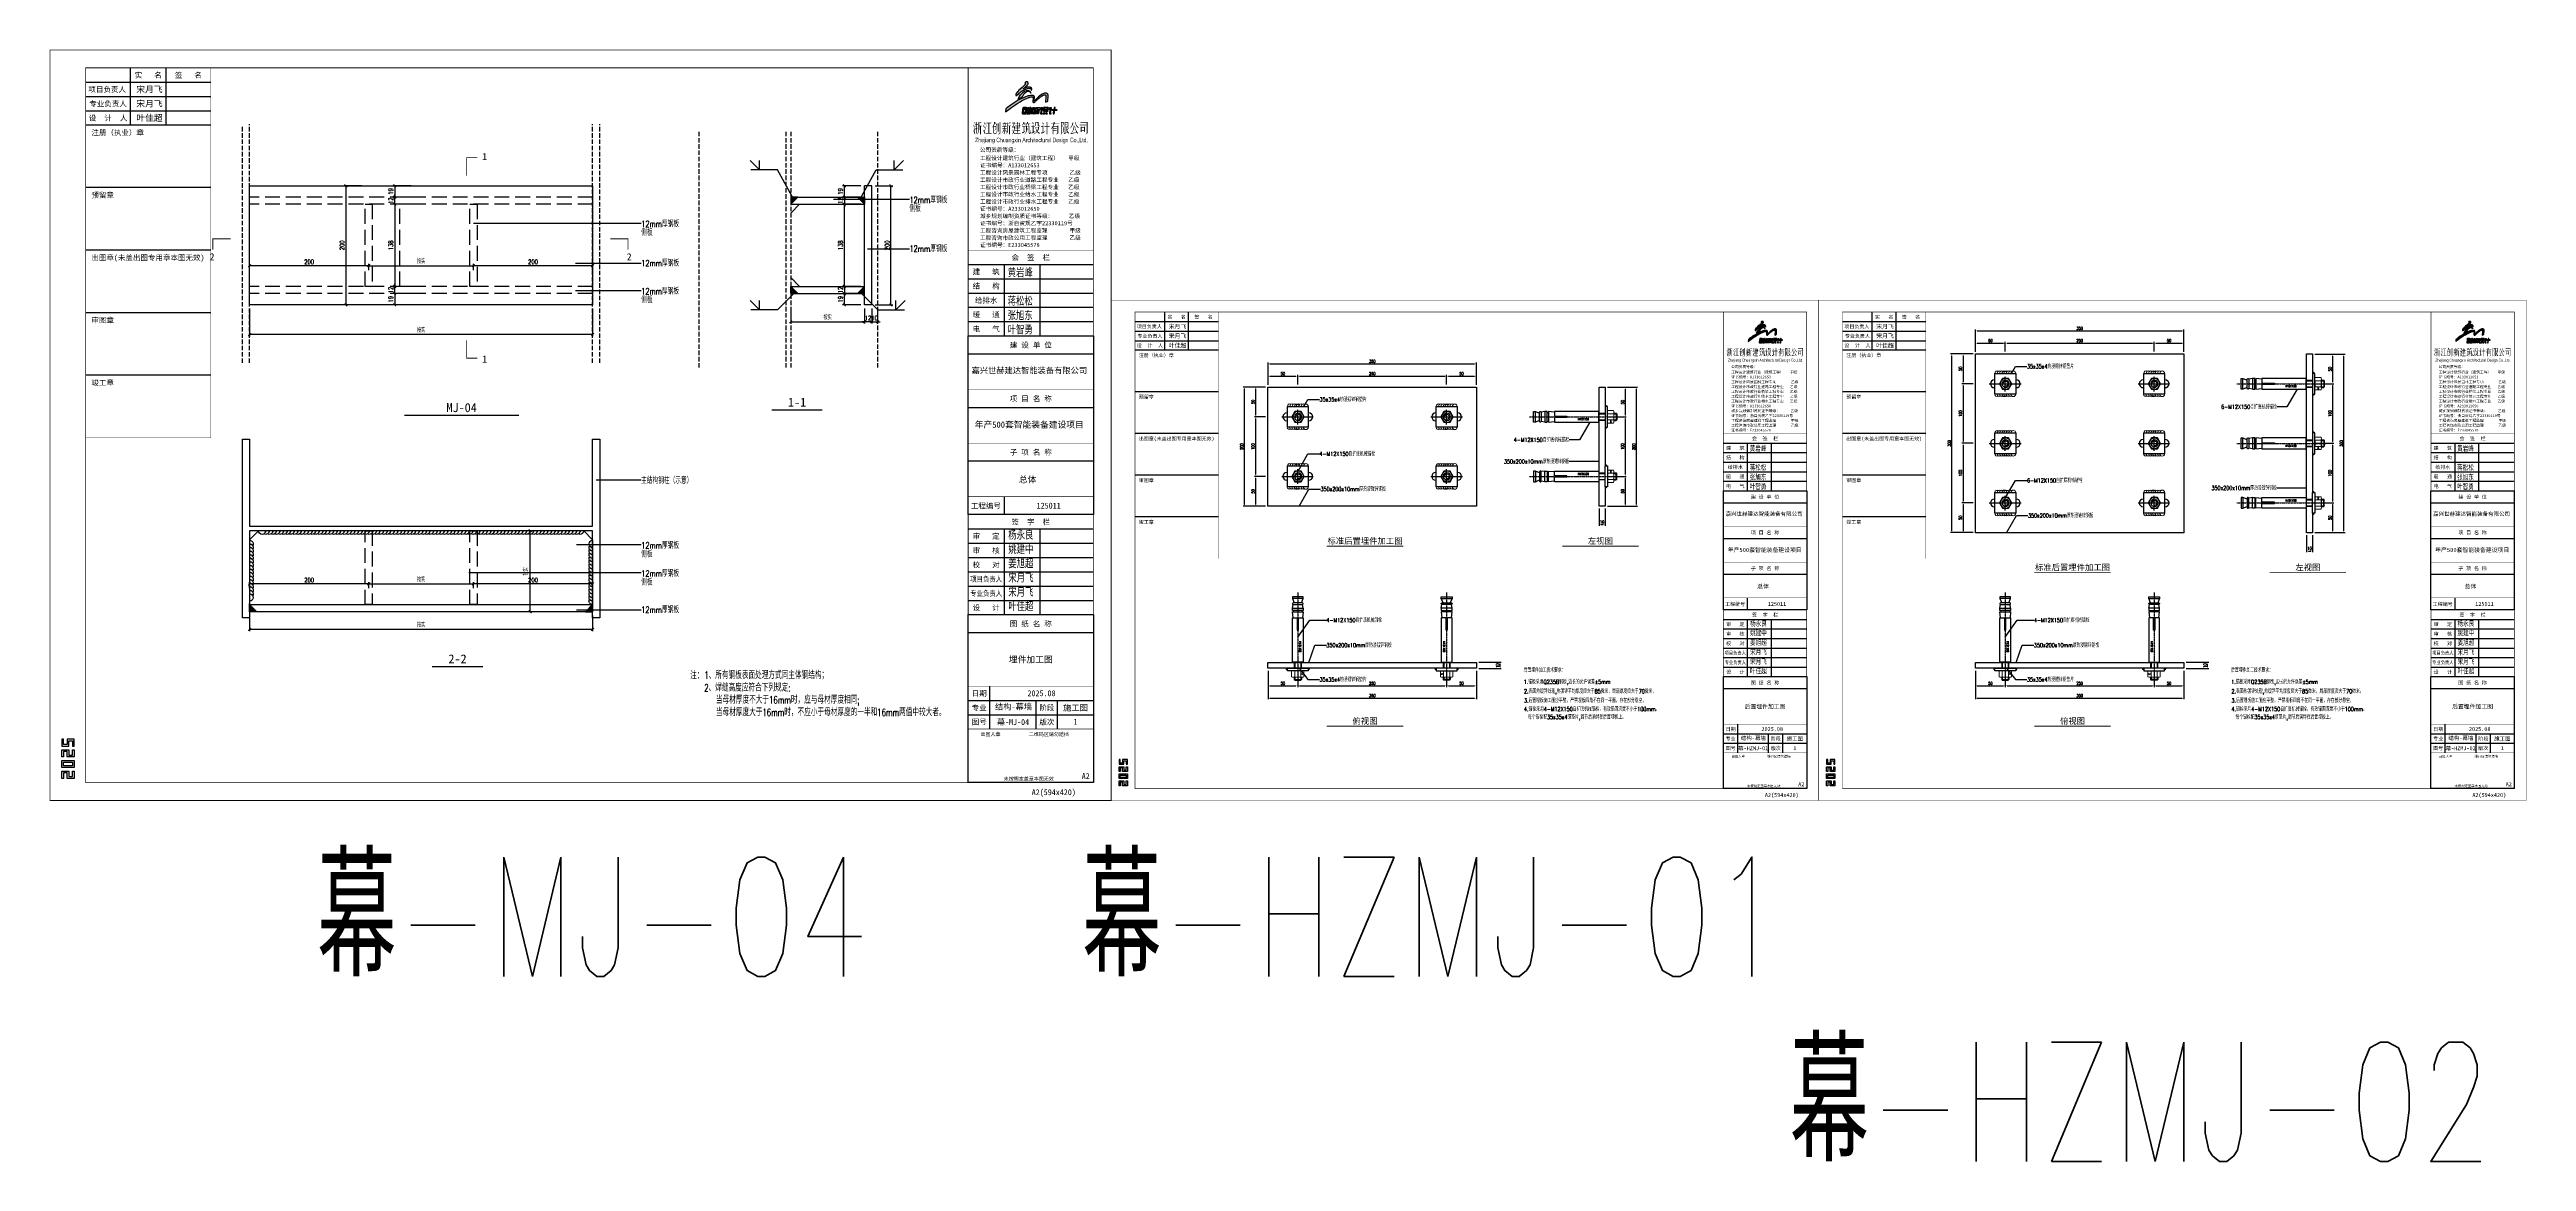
# Model space of a CAD drawing. Extents: x -104256 to -27901, y -155913 to -111823.
# Drawn here: x -85270 to -81111, y -150294 to -148428 of the extents above; entities that cross this region are included whole.
import ezdxf
from ezdxf.enums import TextEntityAlignment as Align

# ---------------------------------------------------------------- set-up
doc = ezdxf.new("R2010")
doc.units = 0
for name, pattern in [('__DASH', [0.35, 0.25, -0.1]), ('CENTER', [2, 1.25, -0.25, 0.25, -0.25]), ('ZN-DASH', [0.35, 0.25, -0.1])]:
    doc.linetypes.add(name, pattern=pattern)
for name, color, linetype in [('!ZN1-文字-7', 7, 'Continuous'), ('!ZN1-标注-173', 173, 'Continuous'), ('!ZN5-钢材投影-40', 40, 'Continuous'), ('!ZN5-钢材断面-2', 2, 'Continuous'), ('!ZN6-虚线-8', 8, 'ZN-DASH'), ('!ZN7-符号-173', 173, 'Continuous'), ('!ZN7-索引-3', 3, 'Continuous'), ('0-cxFrame', 155, 'Continuous'), ('0-钢材投影', 40, 'Continuous'), ('11紧固件', 11, 'Continuous'), ('11配件', 11, 'Continuous'), ('20剖面图$0$建-柱-钢', 9, 'Continuous'), ('40钢材投影', 40, 'Continuous'), ('DIM', 173, 'Continuous'), ('DOTE', 1, 'CENTER'), ('Fill', 8, 'Continuous'), ('MS-T', 40, 'Continuous'), ('qianming', 155, 'Continuous'), ('TEXT', 7, 'Continuous'), ('ZX', 240, 'CENTER'), ('五金配件', 11, 'Continuous'), ('焊缝', 8, 'Continuous')]:
    doc.layers.add(name, color=color, linetype=linetype)
for name, color, linetype, lineweight in [('0-cxText', 131, 'Continuous', 25), ('welding', 1, 'Continuous', 18), ('细线', 11, 'Continuous', 9)]:
    doc.layers.add(name, color=color, linetype=linetype, lineweight=lineweight)
doc.styles.add('BZHZ', font='bzxw', dxfattribs={"width": 0.8, "bigfont": 'bzhz'})
doc.styles.add('cx_biaoti', font='')
doc.styles.add('cx_tuming', font='simhei.ttf')
doc.styles.add('cx_tuqian1', font='')
doc.styles.add('DHTEXT-1', font='ROMANS.shx', dxfattribs={"width": 0.7, "bigfont": 'CHINESE.shx'})
doc.styles.add('FS', font='simplex.shx', dxfattribs={"width": 0.7, "height": 5, "bigfont": 'TSSDCHN.SHX'})
doc.styles.add('ZNDimTStyle', font='ROMANS.shx', dxfattribs={"width": 0.7, "bigfont": 'CHINESE.shx'})
doc.styles.add('ZNTextStyle', font='ROMANS.shx', dxfattribs={"width": 0.7, "bigfont": 'CHINESE.shx'})
doc.styles.add('中南符号', font='simhei.ttf')
doc.styles.add('图框宋体', font='', dxfattribs={"width": 0.75})
doc.styles.add('黑体', font='simhei.ttf', dxfattribs={"height": 12})
doc.styles.get('cx_biaoti').set_extended_font_data('SimSun')
doc.styles.get('cx_tuqian1').set_extended_font_data('SimSun')
doc.styles.get('图框宋体').set_extended_font_data('SimSun')
doc.dimstyles.new('ZN3', dxfattribs={"dimscale": 3, "dimtxt": 2.5, "dimasz": 1.5, "dimexe": 1, "dimexo": 2, "dimgap": 0.9, "dimtad": 1, "dimdec": 0, "dimdsep": 46, "dimtxsty": 'DHTEXT-1', "dimblk": 'ARCHTICK', "dimcen": 2.5, "dimclrd": 173, "dimclre": 173, "dimclrt": 7, "dimazin": 2, "dimtfac": 1, "dimtix": 1, "dimtmove": 2, "dimatfit": 3, "dimfxl": 0, "dimarcsym": 0})
doc.dimstyles.new('ZN机械-2', dxfattribs={"dimscale": 2, "dimtxt": 2.5, "dimasz": 1.5, "dimexe": 1, "dimexo": 2, "dimgap": 0.9, "dimtad": 1, "dimdec": 0, "dimzin": 0, "dimdsep": 46, "dimtxsty": 'ZNDimTStyle', "dimcen": 2.5, "dimdle": 1, "dimclrd": 173, "dimclre": 173, "dimclrt": 7, "dimazin": 2, "dimtfac": 1, "dimtdec": 4, "dimtix": 1, "dimtmove": 2, "dimatfit": 3, "dimfxl": 0, "dimfrac": 2, "dimtolj": 1, "dimtzin": 0, "dimarcsym": 0})

# ---------------------------------------------------------------- blocks, each defined once
blk = doc.blocks.new('zjcx_lan_huiqian(Dragon)')
for p, q in [((-7000, -800), (0, -800)), ((-5000, -800), (-5000, -4800)), ((-3000, -800), (-3000, -4800)), ((-7000, -1600), (0, -1600)), ((-7000, -2400), (0, -2400)), ((-7000, -3200), (0, -3200)), ((-7000, -4000), (0, -4000))]:
    blk.add_line(p, q)
at = {"const_width": 30}
blk.add_lwpolyline([(-7000, 0), (0, 0)], dxfattribs=at)
blk.add_lwpolyline([(-7000, 0), (0, 0), (0, -4800), (-7000, -4800)], close=True, dxfattribs=at)
at = {"style": 'cx_biaoti'}
for s, p in [('建   筑', (-6000, -1200)), ('会  签  栏', (-3500, -400)), ('结   构', (-6000, -2000)), ('给排水', (-6000, -2800)), ('暖   通', (-6000, -3600)), ('电   气', (-6000, -4400))]:
    blk.add_text(s, height=300, dxfattribs=at).set_placement(p, align=Align.MIDDLE)
blk = doc.blocks.new('T-汇签(Dragon)')
at = {"layer": '0-cxFrame'}
blk.add_blockref('zjcx_lan_huiqian(Dragon)', (0, 0), dxfattribs=at)
at = {"layer": 'qianming', "style": 'BZHZ', "width": 0.8}
for s, p in [('黄岩峰', (-4094, -1227)), ('蒋松松', (-4094, -2827)), ('张旭东', (-4094, -3627)), ('叶智勇', (-4094, -4427))]:
    blk.add_text(s, height=450, dxfattribs=at).set_placement(p, align=Align.MIDDLE)
blk = doc.blocks.new('zjcx_logo(Dragon)')
h = blk.add_hatch(color=186)
h.dxf.hatch_style = 1
h.set_gradient(color1=(41, 22, 111), color2=(223, 33, 33), tint=1)
h.paths.add_polyline_path([(-1404, -619), (-1417, -787), (-1287, -689), (-1064, -520), (-959, -449), (-898, -408), (-824, -360), (-732, -300), (-599, -219), (-513, -170), (-403, -111), (-304, -62), (-225, -27), (-197, -14), (-154, 2), (-117, 16), (-91, 25), (-29, 43), (19, 53), (36, 55), (58, 56), (78, 54), (90, 53), (100, 49), (110, 44), (119, 36), (125, 28), (130, 18), (133, 7), (134, -3), (125, -83), (119, -131), (110, -192), (110, -205), (112, -214), (115, -223), (120, -231), (126, -238), (134, -244), (142, -249), (153, -252), (165, -253), (176, -253), (187, -250), (198, -246), (202, -243), (210, -238), (221, -231), (236, -220), (267, -190), (303, -155), (316, -143), (351, -110), (382, -81), (409, -57), (425, -43), (461, -12), (495, 15), (499, 19), (503, 23), (518, 34), (556, 63), (572, 76), (597, 92), (634, 116), (693, 149), (732, 164), (769, 173), (784, 174), (801, 173), (816, 167), (825, 161), (832, 154), (833, 153), (833, 153), (833, 153), (833, 152), (833, 152), (833, 152), (834, 152), (834, 152), (834, 152), (834, 152), (834, 152), (836, 149), (836, 148), (836, 148), (836, 148), (836, 148), (836, 148), (836, 148), (836, 148), (836, 148), (836, 148), (836, 148), (836, 148), (836, 148), (836, 148), (836, 148), (836, 148), (836, 148), (836, 148), (836, 148), (836, 148), (836, 148), (836, 148), (836, 148), (836, 148), (836, 148), (836, 148), (836, 148), (836, 148), (836, 148), (836, 148), (836, 148), (836, 148), (836, 148), (836, 148), (837, 146), (838, 145), (843, 135), (845, 125), (846, 115), (847, 97), (843, 51), (818, -247), (947, -187), (969, 117), (965, 165), (960, 186), (950, 206), (938, 224), (923, 239), (906, 252), (886, 262), (865, 268), (841, 272), (815, 272), (790, 270), (766, 264), (730, 252), (681, 230), (632, 204), (572, 164), (501, 111), (434, 55), (367, -6), (310, -62), (264, -108), (228, -146), (216, -158), (212, -162), (209, -164), (205, -166), (200, -168), (196, -168), (191, -168), (187, -167), (183, -165), (179, -162), (178, -160), (177, -157), (176, -155), (176, -152), (177, -147), (189, -90), (203, -18), (205, 16), (203, 49), (198, 66), (190, 83), (179, 97), (166, 110), (151, 120), (134, 127), (116, 131), (76, 136), (35, 137), (-5, 134), (-17, 132), (-18, 132), (-19, 132), (-20, 132), (-20, 132), (-20, 132), (-21, 132), (-79, 123), (-124, 113), (-142, 109), (-145, 108), (-146, 107), (-157, 105), (-175, 100), (-195, 94), (-288, 63), (-410, 12), (-556, -58), (-700, -135), (-882, -245), (-1049, -355), (-1175, -444), (-1234, -488), (-1299, -536), (-1360, -584), (-1398, -614)])
h.paths.add_polyline_path([(-712, -82), (-650, 50), (-573, 176), (-507, 252), (-431, 319), (-346, 375), (-294, 398), (-239, 412), (-183, 419), (-152, 418), (-120, 412), (-91, 400), (-64, 383), (-44, 364), (-29, 343), (-17, 319), (-9, 293), (-5, 267), (-14, 290), (-26, 311), (-43, 329), (-63, 344), (-81, 353), (-100, 358), (-120, 360), (-140, 359), (-188, 349), (-232, 330), (-297, 288), (-356, 237), (-404, 182), (-426, 154), (-449, 114), (-468, 80), (-489, 37)])
edge = h.paths.add_edge_path()
edge.add_line((-433, 632), (-455, 612))
edge.add_line((-455, 612), (-481, 589))
edge.add_line((-481, 589), (-598, 484))
edge.add_line((-598, 484), (-666, 424))
edge.add_line((-666, 424), (-728, 360))
edge.add_line((-728, 360), (-766, 320))
edge.add_line((-766, 320), (-807, 265))
edge.add_line((-807, 265), (-837, 203))
edge.add_line((-837, 203), (-840, 192))
edge.add_line((-840, 192), (-844, 172))
edge.add_line((-844, 172), (-844, 163))
edge.add_line((-844, 163), (-842, 155))
edge.add_line((-842, 155), (-838, 146))
edge.add_line((-838, 146), (-834, 141))
edge.add_line((-834, 141), (-828, 137))
edge.add_line((-828, 137), (-821, 134))
edge.add_line((-821, 134), (-814, 133))
edge.add_line((-814, 133), (-807, 133))
edge.add_line((-807, 133), (-800, 134))
edge.add_line((-800, 134), (-783, 142))
edge.add_line((-783, 142), (-768, 151))
edge.add_line((-768, 151), (-765, 153))
edge.add_line((-765, 153), (-763, 154))
edge.add_line((-763, 154), (-761, 156))
edge.add_line((-761, 156), (-756, 160))
edge.add_line((-756, 160), (-749, 166))
edge.add_line((-749, 166), (-747, 168))
edge.add_line((-747, 168), (-723, 190))
edge.add_line((-723, 190), (-674, 236))
edge.add_line((-674, 236), (-628, 278))
edge.add_line((-628, 278), (-598, 304))
edge.add_line((-598, 304), (-568, 326))
edge.add_line((-568, 326), (-534, 351))
edge.add_line((-534, 351), (-476, 390))
edge.add_line((-476, 390), (-408, 428))
edge.add_line((-408, 428), (-400, 433))
edge.add_line((-400, 433), (-346, 461))
edge.add_line((-346, 461), (-335, 466))
edge.add_line((-335, 466), (-290, 486))
edge.add_line((-290, 486), (-275, 492))
edge.add_line((-275, 492), (-259, 498))
edge.add_line((-259, 498), (-243, 504))
edge.add_line((-243, 504), (-210, 514))
edge.add_line((-210, 514), (-192, 519))
edge.add_line((-192, 519), (-168, 524))
edge.add_line((-168, 524), (-143, 530))
edge.add_line((-143, 530), (-100, 535))
edge.add_line((-100, 535), (-65, 533))
edge.add_line((-65, 533), (-30, 525))
edge.add_line((-30, 525), (-15, 517))
edge.add_line((-15, 517), (0, 506))
edge.add_line((0, 506), (12, 493))
edge.add_line((12, 493), (21, 477))
edge.add_line((21, 477), (27, 461))
edge.add_line((27, 461), (30, 442))
edge.add_line((30, 442), (29, 425))
edge.add_line((29, 425), (25, 407))
edge.add_line((25, 407), (32, 424))
edge.add_line((32, 424), (36, 434))
edge.add_line((36, 434), (42, 457))
edge.add_line((42, 457), (45, 468))
edge.add_line((45, 468), (49, 488))
edge.add_line((49, 488), (49, 507))
edge.add_line((49, 507), (46, 525))
edge.add_line((46, 525), (40, 543))
edge.add_line((40, 543), (31, 558))
edge.add_line((31, 558), (13, 575))
edge.add_line((13, 575), (-8, 588))
edge.add_line((-8, 588), (-31, 596))
edge.add_line((-31, 596), (-55, 600))
edge.add_line((-55, 600), (-96, 604))
edge.add_line((-96, 604), (-133, 602))
edge.add_line((-133, 602), (-160, 599))
edge.add_line((-160, 599), (-196, 593))
edge.add_line((-196, 593), (-237, 584))
edge.add_line((-237, 584), (-262, 576))
edge.add_line((-262, 576), (-288, 569))
edge.add_line((-288, 569), (-293, 567))
edge.add_line((-293, 567), (-299, 565))
edge.add_line((-299, 565), (-300, 564))
edge.add_line((-300, 564), (-301, 564))
edge.add_line((-301, 564), (-302, 564))
edge.add_line((-302, 564), (-303, 563))
edge.add_line((-303, 563), (-304, 563))
edge.add_line((-304, 563), (-305, 563))
edge.add_line((-305, 563), (-306, 562))
edge.add_line((-306, 562), (-307, 562))
edge.add_line((-307, 562), (-353, 545))
edge.add_line((-353, 545), (-407, 515))
edge.add_line((-407, 515), (-409, 514))
edge.add_line((-409, 514), (-408, 514))
edge.add_line((-408, 514), (-405, 517))
edge.add_line((-405, 517), (-402, 521))
edge.add_line((-402, 521), (-397, 525))
edge.add_line((-397, 525), (-392, 530))
edge.add_line((-392, 530), (-387, 535))
edge.add_line((-387, 535), (-381, 540))
edge.add_line((-381, 540), (-365, 553))
edge.add_line((-365, 553), (-347, 568))
edge.add_line((-347, 568), (-342, 572))
edge.add_line((-342, 572), (-330, 582))
edge.add_line((-330, 582), (-328, 585))
edge.add_line((-328, 585), (-324, 587))
edge.add_line((-324, 587), (-314, 597))
edge.add_line((-314, 597), (-279, 629))
edge.add_line((-279, 629), (-266, 641))
edge.add_line((-266, 641), (-254, 653))
edge.add_line((-254, 653), (-237, 669))
edge.add_line((-237, 669), (-216, 693))
edge.add_line((-216, 693), (-208, 702))
edge.add_line((-208, 702), (-204, 706))
edge.add_line((-204, 706), (-200, 711))
edge.add_line((-200, 711), (-191, 721))
edge.add_line((-191, 721), (-187, 727))
edge.add_line((-187, 727), (-184, 731))
edge.add_line((-184, 731), (-183, 733))
edge.add_line((-183, 733), (-178, 741))
edge.add_line((-178, 741), (-167, 755))
edge.add_line((-167, 755), (-153, 782))
edge.add_line((-153, 782), (-143, 812))
edge.add_line((-143, 812), (-143, 824))
edge.add_line((-143, 824), (-143, 826))
edge.add_line((-143, 826), (-145, 840))
edge.add_line((-145, 840), (-150, 853))
edge.add_line((-150, 853), (-158, 865))
edge.add_line((-158, 865), (-167, 876))
edge.add_line((-167, 876), (-178, 885))
edge.add_line((-178, 885), (-191, 891))
edge.add_line((-191, 891), (-213, 897))
edge.add_line((-213, 897), (-236, 899))
edge.add_line((-236, 899), (-259, 896))
edge.add_line((-259, 896), (-281, 889))
edge.add_line((-281, 889), (-300, 878))
edge.add_line((-300, 878), (-316, 864))
edge.add_line((-316, 864), (-331, 847))
edge.add_arc((-322, 816), 32.5, -21.48581, 105.47079, ccw=False)
edge.add_line((-292, 804), (-299, 785))
edge.add_line((-299, 785), (-315, 761))
edge.add_line((-315, 761), (-326, 745))
edge.add_line((-326, 745), (-342, 725))
edge.add_line((-342, 725), (-370, 695))
edge.add_line((-370, 695), (-393, 670))
edge.add_line((-393, 670), (-419, 645))
edge.add_line((-419, 645), (-433, 632))
h = blk.add_hatch(color=186)
h.dxf.hatch_style = 1
h.set_gradient(color1=(41, 22, 111), color2=(223, 33, 33), tint=1)
edge = h.paths.add_edge_path()
edge.add_line((-372, -565), (-315, -565))
edge.add_arc((-314, -577), 11.4, 18.89554, 94.3928, ccw=False)
edge.add_line((-303, -573), (-294, -620))
edge.add_line((-294, -620), (-290, -626))
edge.add_line((-290, -626), (-220, -626))
edge.add_arc((-224, -618), 9.49, 295.11011, 372.93383)
edge.add_line((-214, -615), (-222, -572))
edge.add_arc((-256, -574), 34.6, 4.17607, 68.3146)
edge.add_line((-244, -542), (-415, -542))
edge.add_arc((-399, -587), 47.9, 108.85314, 147.56181)
edge.add_line((-440, -562), (-469, -626))
edge.add_line((-469, -626), (-410, -626))
edge.add_line((-410, -626), (-387, -578))
edge.add_arc((-362, -592), 28.7, 111.26087, 151.54855, ccw=False)
edge = h.paths.add_edge_path()
edge.add_line((-470, -897), (-250, -897))
edge.add_line((-250, -897), (-248, -898))
edge.add_line((-248, -898), (-251, -883))
edge.add_line((-251, -883), (-413, -880))
edge.add_arc((-410, -866), 15, 169.35312, 256.08138, ccw=False)
edge.add_line((-424, -863), (-397, -657))
edge.add_line((-397, -657), (-389, -656))
edge.add_line((-389, -656), (-388, -655))
edge.add_line((-388, -655), (-313, -655))
edge.add_line((-313, -655), (-306, -658))
edge.add_arc((-311, -663), 7.51, -26.96741, 47.97447, ccw=False)
edge.add_line((-304, -667), (-321, -791))
edge.add_arc((-341, -791), 20.6, -81.28941, 0.26939, ccw=False)
edge.add_line((-338, -811), (-369, -813))
edge.add_line((-369, -813), (-376, -814))
edge.add_line((-376, -814), (-377, -827))
edge.add_arc((-361, -818), 18.3, 211.08496, 248.62588)
edge.add_line((-368, -835), (-292, -835))
edge.add_line((-292, -835), (-277, -832))
edge.add_arc((-290, -784), 50, 285.32037, 358.76459)
edge.add_line((-240, -785), (-221, -647))
edge.add_arc((-233, -648), 11.5, 3.51941, 31.54666)
edge.add_line((-223, -642), (-232, -640))
edge.add_line((-232, -640), (-449, -640))
edge.add_line((-449, -640), (-459, -643))
edge.add_line((-459, -643), (-488, -861))
edge.add_arc((-452, -866), 36.4, 172.51878, 238.5972)
edge = h.paths.add_edge_path()
edge.add_arc((-139, -559), 28, -5.27218, 20.95173, ccw=False)
edge.add_line((-112, -562), (-150, -847))
edge.add_line((-150, -847), (-160, -850))
edge.add_line((-160, -850), (-199, -850))
edge.add_arc((-196, -838), 12.1, 157.53823, 259.66789, ccw=False)
edge.add_line((-208, -833), (-169, -548))
edge.add_line((-169, -548), (-161, -545))
edge.add_line((-161, -545), (-119, -545))
edge.add_arc((-119, -552), 6.79, 24.25811, 86.73561, ccw=False)
edge = h.paths.add_edge_path()
edge.add_line((-194, -898), (-68, -898))
edge.add_line((-68, -898), (-62, -895))
edge.add_arc((-109, -838), 73.5, 309.69803, 351.80871)
edge.add_line((-36, -849), (4, -545))
edge.add_arc((-1, -544), 4.63, 347.67082, 409.41767)
edge.add_arc((-9, -558), 20.6, 56.68372, 79.18321)
edge.add_line((-5, -538), (-52, -538))
edge.add_arc((-51, -554), 16.4, 91.33263, 127.03986)
edge.add_arc((-58, -544), 4.85, 133.80873, 168.49542)
edge.add_line((-63, -543), (-103, -854))
edge.add_arc((-129, -854), 25.6, 303.0211, 359.8084, ccw=False)
edge.add_line((-115, -875), (-128, -879))
edge.add_line((-128, -879), (-193, -880))
edge.add_arc((-180, -890), 16.3, 142.79141, 207.15487)
edge = h.paths.add_edge_path()
edge.add_line((123, -557), (128, -541))
edge.add_line((128, -541), (137, -538))
edge.add_line((137, -538), (187, -538))
edge.add_arc((183, -552), 14.7, -28.0414, 74.43788, ccw=False)
edge.add_line((196, -559), (269, -562))
edge.add_arc((254, -570), 17.2, -7.1686, 26.38917, ccw=False)
edge.add_line((271, -572), (268, -579))
edge.add_line((268, -579), (266, -581))
edge.add_line((266, -581), (256, -581))
edge.add_line((256, -581), (254, -580))
edge.add_line((254, -580), (112, -581))
edge.add_line((112, -581), (110, -580))
edge.add_line((110, -580), (53, -580))
edge.add_line((53, -580), (52, -581))
edge.add_line((52, -581), (44, -581))
edge.add_line((44, -581), (43, -575))
edge.add_line((43, -575), (45, -563))
edge.add_line((45, -563), (115, -559))
edge.add_line((115, -559), (123, -557))
edge = h.paths.add_edge_path()
edge.add_arc((58, -751), 5.69, 2.93572, 38.52856, ccw=False)
edge.add_line((64, -751), (38, -896))
edge.add_line((38, -896), (38, -898))
edge.add_line((38, -898), (1, -898))
edge.add_line((1, -898), (-5, -898))
edge.add_arc((-50, -872), 51.3, 330.03006, 356.64264)
edge.add_line((2, -875), (25, -747))
edge.add_line((25, -747), (31, -745))
edge.add_line((31, -745), (58, -745))
edge.add_arc((53, -760), 15.8, 50.02603, 70.05817, ccw=False)
edge = h.paths.add_edge_path()
edge.add_line((55, -592), (62, -592))
edge.add_line((62, -592), (64, -593))
edge.add_line((64, -593), (101, -593))
edge.add_line((101, -593), (103, -592))
edge.add_line((103, -592), (110, -592))
edge.add_line((110, -592), (111, -598))
edge.add_line((111, -598), (113, -625))
edge.add_line((113, -625), (115, -638))
edge.add_line((115, -638), (176, -638))
edge.add_line((176, -638), (191, -592))
edge.add_line((191, -592), (200, -592))
edge.add_line((200, -592), (202, -593))
edge.add_line((202, -593), (248, -593))
edge.add_line((248, -593), (250, -592))
edge.add_line((250, -592), (255, -592))
edge.add_line((255, -592), (255, -595))
edge.add_line((255, -595), (246, -624))
edge.add_arc((256, -631), 11.5, 145.89681, 210.54086)
edge.add_arc((241, -691), 54.6, 66.73558, 84.76006, ccw=False)
edge.add_line((262, -641), (265, -647))
edge.add_arc((256, -649), 9.23, -85.53143, 13.00027, ccw=False)
edge.add_line((257, -658), (190, -660))
edge.add_line((190, -660), (186, -661))
edge.add_line((186, -661), (179, -697))
edge.add_arc((185, -696), 5.99, 186.91758, 264.62619)
edge.add_line((185, -702), (247, -703))
edge.add_arc((244, -714), 10.7, -46.02948, 74.10965, ccw=False)
edge.add_line((251, -721), (176, -724))
edge.add_line((176, -724), (159, -856))
edge.add_arc((103, -853), 56.4, 306.87915, 356.89777, ccw=False)
edge.add_line((137, -898), (56, -898))
edge.add_line((56, -898), (62, -878))
edge.add_line((62, -878), (64, -875))
edge.add_line((64, -875), (68, -873))
edge.add_line((68, -873), (77, -871))
edge.add_arc((78, -862), 9.14, 264.56776, 365.34397)
edge.add_line((87, -862), (104, -737))
edge.add_arc((94, -733), 10.7, 338.74451, 444.00887)
edge.add_line((96, -723), (25, -721))
edge.add_arc((34, -713), 12.2, 144.53162, 222.72258, ccw=False)
edge.add_arc((31, -714), 11.1, 84.06289, 130.83249, ccw=False)
edge.add_line((32, -703), (101, -702))
edge.add_line((101, -702), (107, -700))
edge.add_line((107, -700), (108, -700))
edge.add_line((108, -700), (113, -668))
edge.add_arc((107, -667), 7.02, 352.00278, 443.61958)
edge.add_line((107, -660), (37, -658))
edge.add_line((37, -658), (31, -656))
edge.add_arc((38, -649), 10.4, 80.08641, 222.41124, ccw=False)
edge.add_line((40, -639), (53, -638))
edge.add_line((53, -638), (53, -593))
edge.add_line((53, -593), (55, -593))
edge.add_line((55, -593), (55, -592))
edge = h.paths.add_edge_path()
edge.add_arc((228, -755), 10.9, -17.78151, 70.61556, ccw=False)
edge.add_line((239, -758), (228, -882))
edge.add_arc((273, -888), 45.2, 172.96333, 192.65476)
edge.add_line((229, -898), (178, -898))
edge.add_arc((127, -876), 54.9, 336.98391, 358.70886)
edge.add_line((182, -877), (194, -749))
edge.add_line((194, -749), (194, -747))
edge.add_line((194, -747), (200, -745))
edge.add_line((200, -745), (232, -745))
edge = h.paths.add_edge_path()
edge.add_line((503, -561), (496, -562))
edge.add_line((496, -562), (368, -564))
edge.add_arc((370, -571), 7.29, 105.68479, 178.6651)
edge.add_line((363, -571), (358, -616))
edge.add_line((358, -616), (358, -620))
edge.add_arc((361, -620), 2.85, 189.50087, 274.16637)
edge.add_line((361, -622), (490, -624))
edge.add_line((490, -624), (495, -626))
edge.add_arc((483, -634), 14.3, -39.41692, 35.58773, ccw=False)
edge.add_line((494, -643), (469, -648))
edge.add_line((469, -648), (434, -898))
edge.add_line((434, -898), (377, -898))
edge.add_arc((381, -894), 4.94, 183.46145, 225.75062, ccw=False)
edge.add_line((376, -894), (407, -653))
edge.add_arc((399, -653), 7.96, 2.1679, 44.2283)
edge.add_line((405, -648), (403, -646))
edge.add_line((403, -646), (358, -646))
edge.add_arc((362, -656), 11.3, 112.7163, 146.72014)
edge.add_line((353, -650), (320, -863))
edge.add_arc((237, -848), 84.4, 323.85528, 349.57772, ccw=False)
edge.add_line((305, -898), (239, -898))
edge.add_line((239, -898), (245, -877))
edge.add_line((245, -877), (246, -874))
edge.add_arc((256, -885), 15, 97.81362, 133.86818, ccw=False)
edge.add_line((254, -870), (300, -546))
edge.add_arc((309, -554), 12.1, 90.94326, 137.95811, ccw=False)
edge.add_line((309, -542), (497, -542))
edge.add_arc((495, -553), 11.3, -43.69979, 78.83388, ccw=False)
edge = h.paths.add_edge_path()
edge.add_line((649, -544), (651, -578))
edge.add_arc((640, -580), 11.7, -74.28193, 11.70387, ccw=False)
edge.add_line((643, -592), (580, -591))
edge.add_arc((581, -581), 10.1, 232.28685, 262.06195, ccw=False)
edge.add_arc((578, -585), 5.08, 189.86821, 228.06029, ccw=False)
edge.add_line((573, -586), (570, -554))
edge.add_arc((591, -554), 20.3, 128.18902, 179.8773, ccw=False)
edge.add_line((578, -538), (642, -538))
edge.add_arc((641, -547), 9.1, 19.52522, 83.24008, ccw=False)
edge = h.paths.add_edge_path()
edge.add_line((534, -628), (565, -630))
edge.add_arc((561, -639), 9.9, 14.99273, 68.78885, ccw=False)
edge.add_line((571, -637), (541, -863))
edge.add_line((541, -863), (541, -886))
edge.add_line((541, -886), (550, -898))
edge.add_line((550, -898), (641, -898))
edge.add_line((641, -898), (641, -884))
edge.add_arc((634, -883), 7.15, 350.15546, 442.57553)
edge.add_line((635, -876), (610, -875))
edge.add_line((610, -875), (608, -868))
edge.add_line((608, -868), (641, -623))
edge.add_arc((631, -618), 10.8, 331.57994, 426.36661)
edge.add_line((635, -608), (535, -608))
edge.add_line((535, -608), (526, -614))
edge.add_arc((536, -618), 10.6, 159.68796, 260.66864)
edge = h.paths.add_edge_path()
edge.add_arc((693, -601), 15.8, -85.86686, 11.69545, ccw=False)
edge.add_arc((695, -623), 6.69, 101.3793, 192.92077)
edge.add_arc((615, -625), 73.2, -11.18403, 0.554, ccw=False)
edge.add_arc((698, -637), 10.9, 194.31907, 249.68762)
edge.add_line((694, -647), (728, -647))
edge.add_arc((725, -603), 44.5, 273.23858, 353.69691)
edge.add_line((770, -607), (772, -587))
edge.add_line((772, -587), (776, -566))
edge.add_line((776, -566), (908, -566))
edge.add_line((908, -566), (910, -574))
edge.add_line((910, -574), (905, -620))
edge.add_arc((959, -606), 55.9, 194.85061, 207.61208)
edge.add_line((910, -632), (912, -635))
edge.add_arc((954, -581), 68.1, 232.01246, 255.28682)
edge.add_line((937, -647), (979, -647))
edge.add_arc((978, -635), 12.3, 273.58089, 308.49109)
edge.add_arc((965, -631), 25.2, 327.87798, 381.88684)
edge.add_arc((973, -630), 17.2, 28.11813, 70.13193)
edge.add_arc((1049, -599), 71.8, 164.51198, 191.90234, ccw=False)
edge.add_line((980, -580), (983, -557))
edge.add_line((983, -557), (982, -550))
edge.add_line((982, -550), (979, -544))
edge.add_line((979, -544), (721, -544))
edge.add_arc((725, -554), 10.6, 109.95804, 166.92412)
edge.add_line((714, -551), (708, -598))
edge = h.paths.add_edge_path()
edge.add_line((1146, -544), (1148, -578))
edge.add_arc((1137, -581), 11.7, -74.28193, 11.70387, ccw=False)
edge.add_line((1140, -592), (1077, -591))
edge.add_arc((1078, -581), 10.1, 232.28685, 262.06195, ccw=False)
edge.add_arc((1075, -585), 5.08, 189.86821, 228.06029, ccw=False)
edge.add_line((1070, -586), (1067, -554))
edge.add_arc((1088, -554), 20.3, 128.18902, 179.8773, ccw=False)
edge.add_line((1075, -538), (1139, -538))
edge.add_arc((1137, -547), 9.1, 19.52522, 83.24008, ccw=False)
edge = h.paths.add_edge_path()
edge.add_line((1031, -629), (1062, -630))
edge.add_arc((1058, -640), 9.9, 14.99273, 68.78885, ccw=False)
edge.add_line((1068, -637), (1038, -863))
edge.add_line((1038, -863), (1038, -886))
edge.add_line((1038, -886), (1047, -898))
edge.add_line((1047, -898), (1138, -898))
edge.add_line((1138, -898), (1138, -885))
edge.add_arc((1131, -883), 7.15, 350.15546, 442.57553)
edge.add_line((1132, -876), (1107, -876))
edge.add_line((1107, -876), (1105, -868))
edge.add_line((1105, -868), (1137, -624))
edge.add_arc((1128, -618), 10.8, 331.57994, 426.36661)
edge.add_line((1132, -609), (1032, -609))
edge.add_line((1032, -609), (1023, -615))
edge.add_arc((1033, -618), 10.6, 159.68796, 260.66864)
edge = h.paths.add_edge_path()
edge.add_line((1181, -682), (1274, -684))
edge.add_arc((1268, -691), 9.1, 10.6545, 49.67894, ccw=False)
edge.add_line((1277, -689), (1250, -895))
edge.add_line((1250, -895), (1252, -896))
edge.add_line((1252, -896), (1252, -898))
edge.add_line((1252, -898), (1312, -898))
edge.add_line((1312, -898), (1313, -892))
edge.add_line((1313, -892), (1340, -689))
edge.add_line((1340, -689), (1341, -685))
edge.add_line((1341, -685), (1464, -684))
edge.add_arc((1447, -671), 21.2, 322.14414, 390.61106)
edge.add_line((1465, -661), (1352, -661))
edge.add_line((1352, -661), (1343, -655))
edge.add_line((1343, -655), (1358, -550))
edge.add_arc((1349, -548), 8.68, 346.76013, 438.30399)
edge.add_line((1351, -539), (1304, -539))
edge.add_arc((1305, -546), 6.98, 97.51297, 154.6127)
edge.add_line((1299, -543), (1285, -647))
edge.add_arc((1270, -645), 14.6, 274.64509, 354.62105, ccw=False)
edge.add_line((1271, -660), (1180, -661))
edge.add_arc((1182, -672), 10.8, 104.43576, 265.29365)
edge = h.paths.add_edge_path()
edge.add_arc((875, -684), 106, 357.44715, 369.99523)
edge.add_arc((973, -667), 6.36, 14.46934, 89.99572)
edge.add_line((973, -661), (694, -661))
edge.add_line((694, -661), (687, -663))
edge.add_line((687, -663), (685, -667))
edge.add_line((685, -667), (686, -680))
edge.add_line((686, -680), (902, -680))
edge.add_arc((903, -683), 3.29, 32.90594, 94.76591, ccw=False)
edge.add_line((905, -682), (893, -694))
edge.add_line((893, -694), (825, -750))
edge.add_line((825, -750), (816, -758))
edge.add_line((816, -758), (808, -752))
edge.add_line((808, -752), (767, -711))
edge.add_line((767, -711), (760, -710))
edge.add_line((760, -710), (695, -708))
edge.add_line((695, -708), (690, -708))
edge.add_line((690, -708), (683, -709))
edge.add_line((683, -709), (768, -795))
edge.add_arc((765, -801), 7, -76.02363, 62.4248, ccw=False)
edge.add_line((766, -808), (666, -898))
edge.add_line((666, -898), (752, -897))
edge.add_line((752, -897), (809, -847))
edge.add_line((809, -847), (847, -887))
edge.add_arc((820, -919), 41.8, 31.51695, 49.64377, ccw=False)
edge.add_line((856, -897), (941, -898))
edge.add_line((941, -898), (854, -803))
edge.add_line((854, -803), (971, -707))
edge.add_line((971, -707), (980, -689))
edge = h.paths.add_edge_path(flags=17)
edge.add_line((816, -757), (817, -757))
edge.add_arc((947, -683), 33.5, 314.94454, 350.31038)
blk.add_line((816, -757), (817, -757))
for points in [[(-1404, -619), (-1417, -787), (-1287, -689), (-1064, -520), (-959, -449), (-898, -408), (-824, -360), (-732, -300), (-599, -219), (-513, -170), (-403, -111), (-304, -62), (-225, -27), (-197, -14), (-154, 2), (-117, 16), (-91, 25), (-29, 43), (19, 53), (36, 55), (58, 56), (78, 54), (90, 53), (100, 49), (110, 44), (119, 36), (125, 28), (130, 18), (133, 7), (134, -3), (125, -83), (119, -131), (110, -192), (110, -205), (112, -214), (115, -223), (120, -231), (126, -238), (134, -244), (142, -249), (153, -252), (165, -253), (176, -253), (187, -250), (198, -246), (202, -243), (210, -238), (221, -231), (236, -220), (267, -190), (303, -155), (316, -143), (351, -110), (382, -81), (409, -57), (425, -43), (461, -12), (495, 15), (499, 19), (503, 23), (518, 34), (556, 63), (572, 76), (597, 92), (634, 116), (693, 149), (732, 164), (769, 173), (784, 174), (801, 173), (816, 167), (825, 161), (832, 154), (833, 153), (833, 153), (833, 153), (833, 152), (833, 152), (833, 152), (834, 152), (834, 152), (834, 152), (834, 152), (834, 152), (836, 149), (836, 148), (836, 148), (836, 148), (836, 148), (836, 148), (836, 148), (836, 148), (836, 148), (836, 148), (836, 148), (836, 148), (836, 148), (836, 148), (836, 148), (836, 148), (836, 148), (836, 148), (836, 148), (836, 148), (836, 148), (836, 148), (836, 148), (836, 148), (836, 148), (836, 148), (836, 148), (836, 148), (836, 148), (836, 148), (836, 148), (836, 148), (836, 148), (836, 148), (837, 146), (838, 145), (843, 135), (845, 125), (846, 115), (847, 97), (843, 51), (818, -247), (947, -187), (969, 117), (965, 165), (960, 186), (950, 206), (938, 224), (923, 239), (906, 252), (886, 262), (865, 268), (841, 272), (815, 272), (790, 270), (766, 264), (730, 252), (681, 230), (632, 204), (572, 164), (501, 111), (434, 55), (367, -6), (310, -62), (264, -108), (228, -146), (216, -158), (212, -162), (209, -164), (205, -166), (200, -168), (196, -168), (191, -168), (187, -167), (183, -165), (179, -162), (178, -160), (177, -157), (176, -155), (176, -152), (177, -147), (189, -90), (203, -18), (205, 16), (203, 49), (198, 66), (190, 83), (179, 97), (166, 110), (151, 120), (134, 127), (116, 131), (76, 136), (35, 137), (-5, 134), (-17, 132), (-18, 132), (-19, 132), (-20, 132), (-20, 132), (-20, 132), (-21, 132), (-79, 123), (-124, 113), (-142, 109), (-145, 108), (-146, 107), (-157, 105), (-175, 100), (-195, 94), (-288, 63), (-410, 12), (-556, -58), (-700, -135), (-882, -245), (-1049, -355), (-1175, -444), (-1234, -488), (-1299, -536), (-1360, -584), (-1398, -614), (-1404, -619), (-1404, -619)], [(-1404, -619), (-1417, -787), (-1287, -689), (-1064, -520), (-959, -449), (-898, -408), (-824, -360), (-732, -300), (-599, -219), (-513, -170), (-403, -111), (-304, -62), (-225, -27), (-197, -14), (-154, 2), (-117, 16), (-91, 25), (-29, 43), (19, 53), (36, 55), (58, 56), (78, 54), (90, 53), (100, 49), (110, 44), (119, 36), (125, 28), (130, 18), (133, 7), (134, -3), (125, -83), (119, -131), (110, -192), (110, -205), (112, -214), (115, -223), (120, -231), (126, -238), (134, -244), (142, -249), (153, -252), (165, -253), (176, -253), (187, -250), (198, -246), (202, -243), (210, -238), (221, -231), (236, -220), (267, -190), (303, -155), (316, -143), (351, -110), (382, -81), (409, -57), (425, -43), (461, -12), (495, 15), (499, 19), (503, 23), (518, 34), (556, 63), (572, 76), (597, 92), (634, 116), (693, 149), (732, 164), (769, 173), (784, 174), (801, 173), (816, 167), (825, 161), (832, 154), (833, 153), (833, 153), (833, 153), (833, 152), (833, 152), (833, 152), (834, 152), (834, 152), (834, 152), (834, 152), (834, 152), (836, 149), (836, 148), (836, 148), (836, 148), (836, 148), (836, 148), (836, 148), (836, 148), (836, 148), (836, 148), (836, 148), (836, 148), (836, 148), (836, 148), (836, 148), (836, 148), (836, 148), (836, 148), (836, 148), (836, 148), (836, 148), (836, 148), (836, 148), (836, 148), (836, 148), (836, 148), (836, 148), (836, 148), (836, 148), (836, 148), (836, 148), (836, 148), (836, 148), (836, 148), (837, 146), (838, 145), (843, 135), (845, 125), (846, 115), (847, 97), (843, 51), (818, -247), (947, -187), (969, 117), (965, 165), (960, 186), (950, 206), (938, 224), (923, 239), (906, 252), (886, 262), (865, 268), (841, 272), (815, 272), (790, 270), (766, 264), (730, 252), (681, 230), (632, 204), (572, 164), (501, 111), (434, 55), (367, -6), (310, -62), (264, -108), (228, -146), (216, -158), (212, -162), (209, -164), (205, -166), (200, -168), (196, -168), (191, -168), (187, -167), (183, -165), (179, -162), (178, -160), (177, -157), (176, -155), (176, -152), (177, -147), (189, -90), (203, -18), (205, 16), (203, 49), (198, 66), (190, 83), (179, 97), (166, 110), (151, 120), (134, 127), (116, 131), (76, 136), (35, 137), (-5, 134), (-17, 132), (-18, 132), (-19, 132), (-20, 132), (-20, 132), (-20, 132), (-21, 132), (-79, 123), (-124, 113), (-142, 109), (-145, 108), (-146, 107), (-157, 105), (-175, 100), (-195, 94), (-288, 63), (-410, 12), (-556, -58), (-700, -135), (-882, -245), (-1049, -355), (-1175, -444), (-1234, -488), (-1299, -536), (-1360, -584), (-1398, -614), (-1404, -619), (-1404, -619)], [(-433, 632), (-455, 612), (-481, 589), (-598, 484), (-666, 424), (-728, 360), (-766, 320), (-807, 265), (-837, 203), (-840, 192), (-844, 172), (-844, 163), (-842, 155), (-838, 146), (-834, 141), (-828, 137), (-821, 134), (-814, 133), (-807, 133), (-800, 134), (-783, 142), (-768, 151), (-765, 153), (-763, 154), (-761, 156), (-756, 160), (-749, 166), (-747, 168), (-723, 190), (-674, 236), (-628, 278), (-598, 304), (-568, 326), (-534, 351), (-476, 390), (-408, 428), (-400, 433), (-346, 461), (-335, 466), (-290, 486), (-275, 492), (-259, 498), (-243, 504), (-210, 514), (-192, 519), (-168, 524), (-143, 530), (-100, 535), (-65, 533), (-30, 525), (-15, 517), (0, 506), (12, 493), (21, 477), (27, 461), (30, 442), (29, 425), (25, 407), (32, 424), (36, 434), (42, 457), (45, 468), (49, 488), (49, 507), (46, 525), (40, 543), (31, 558), (13, 575), (-8, 588), (-31, 596), (-55, 600), (-96, 604), (-133, 602), (-160, 599), (-196, 593), (-237, 584), (-262, 576), (-288, 569), (-293, 567), (-299, 565), (-300, 564), (-301, 564), (-302, 564), (-303, 563), (-304, 563), (-305, 563), (-306, 562), (-307, 562), (-353, 545), (-407, 515), (-409, 514), (-408, 514), (-405, 517), (-402, 521), (-397, 525), (-392, 530), (-387, 535), (-381, 540), (-365, 553), (-347, 568), (-342, 572), (-330, 582), (-328, 585), (-324, 587), (-314, 597), (-279, 629), (-266, 641), (-254, 653), (-237, 669), (-216, 693), (-208, 702), (-204, 706), (-200, 711), (-191, 721), (-187, 727), (-184, 731), (-183, 733), (-178, 741), (-167, 755), (-153, 782), (-143, 812), (-143, 824), (-143, 826), (-145, 840), (-150, 853), (-158, 865), (-167, 876), (-178, 885), (-191, 891), (-213, 897), (-236, 899), (-259, 896), (-281, 889), (-300, 878), (-316, 864), (-331, 847)], [(-433, 632), (-455, 612), (-481, 589), (-598, 484), (-666, 424), (-728, 360), (-766, 320), (-807, 265), (-837, 203), (-840, 192), (-844, 172), (-844, 163), (-842, 155), (-838, 146), (-834, 141), (-828, 137), (-821, 134), (-814, 133), (-807, 133), (-800, 134), (-783, 142), (-768, 151), (-765, 153), (-763, 154), (-761, 156), (-756, 160), (-749, 166), (-747, 168), (-723, 190), (-674, 236), (-628, 278), (-598, 304), (-568, 326), (-534, 351), (-476, 390), (-408, 428), (-400, 433), (-346, 461), (-335, 466), (-290, 486), (-275, 492), (-259, 498), (-243, 504), (-210, 514), (-192, 519), (-168, 524), (-143, 530), (-100, 535), (-65, 533), (-30, 525), (-15, 517), (0, 506), (12, 493), (21, 477), (27, 461), (30, 442), (29, 425), (25, 407), (32, 424), (36, 434), (42, 457), (45, 468), (49, 488), (49, 507), (46, 525), (40, 543), (31, 558), (13, 575), (-8, 588), (-31, 596), (-55, 600), (-96, 604), (-133, 602), (-160, 599), (-196, 593), (-237, 584), (-262, 576), (-288, 569), (-293, 567), (-299, 565), (-300, 564), (-301, 564), (-302, 564), (-303, 563), (-304, 563), (-305, 563), (-306, 562), (-307, 562), (-353, 545), (-407, 515), (-409, 514), (-408, 514), (-405, 517), (-402, 521), (-397, 525), (-392, 530), (-387, 535), (-381, 540), (-365, 553), (-347, 568), (-342, 572), (-330, 582), (-328, 585), (-324, 587), (-314, 597), (-279, 629), (-266, 641), (-254, 653), (-237, 669), (-216, 693), (-208, 702), (-204, 706), (-200, 711), (-191, 721), (-187, 727), (-184, 731), (-183, 733), (-178, 741), (-167, 755), (-153, 782), (-143, 812), (-143, 824), (-143, 826), (-145, 840), (-150, 853), (-158, 865), (-167, 876), (-178, 885), (-191, 891), (-213, 897), (-236, 899), (-259, 896), (-281, 889), (-300, 878), (-316, 864), (-331, 847)], [(-712, -82), (-650, 50), (-573, 176), (-507, 252), (-431, 319), (-346, 375), (-294, 398), (-239, 412), (-183, 419), (-152, 418), (-120, 412), (-91, 400), (-64, 383), (-44, 364), (-29, 343), (-17, 319), (-9, 293), (-5, 267), (-14, 290), (-26, 311), (-43, 329), (-63, 344), (-81, 353), (-100, 358), (-120, 360), (-140, 359), (-188, 349), (-232, 330), (-297, 288), (-356, 237), (-404, 182), (-426, 154), (-449, 114), (-468, 80), (-489, 37), (-712, -82)], [(-712, -82), (-650, 50), (-573, 176), (-507, 252), (-431, 319), (-346, 375), (-294, 398), (-239, 412), (-183, 419), (-152, 418), (-120, 412), (-91, 400), (-64, 383), (-44, 364), (-29, 343), (-17, 319), (-9, 293), (-5, 267), (-14, 290), (-26, 311), (-43, 329), (-63, 344), (-81, 353), (-100, 358), (-120, 360), (-140, 359), (-188, 349), (-232, 330), (-297, 288), (-356, 237), (-404, 182), (-426, 154), (-449, 114), (-468, 80), (-489, 37), (-712, -82)], [(-292, 804), (-299, 785), (-315, 761), (-326, 745), (-342, 725), (-370, 695), (-393, 670), (-419, 645), (-433, 632)], [(-292, 804), (-299, 785), (-315, 761), (-326, 745), (-342, 725), (-370, 695), (-393, 670), (-419, 645), (-433, 632)]]:
    blk.add_lwpolyline(points)
for points in [[(-470, -897), (-250, -897), (-248, -898), (-251, -883), (-413, -880, -0.3975858), (-424, -863), (-397, -657), (-389, -656), (-388, -655), (-313, -655), (-306, -658, -0.3391715), (-304, -667), (-321, -791, -0.3716921), (-338, -811), (-369, -813), (-376, -814), (-377, -827, 0.1652841), (-368, -835), (-292, -835), (-277, -832, 0.331901), (-240, -785), (-221, -647, 0.1229053), (-223, -642), (-232, -640), (-449, -640), (-459, -643), (-488, -861, 0.2965858)], [(-372, -565), (-315, -565, -0.3418758), (-303, -573), (-294, -620), (-290, -626), (-220, -626, 0.3532532), (-214, -615), (-222, -572, 0.2873996), (-244, -542), (-415, -542, 0.170523), (-440, -562), (-469, -626), (-410, -626), (-387, -578, -0.1776215)], [(-113, -549, -0.1149254), (-112, -562), (-150, -847), (-160, -850), (-199, -850, -0.4776702), (-208, -833), (-169, -548), (-161, -545), (-119, -545, -0.2795696)], [(-194, -898), (-68, -898), (-62, -895, 0.1858386), (-36, -849), (4, -545, 0.2761354), (2, -541, 0.0984892), (-5, -538), (-52, -538, 0.1570752), (-61, -541, 0.1525155), (-63, -543), (-103, -854, -0.25298), (-115, -875), (-128, -879), (-193, -880, 0.2884624)], [(63, -747, -0.1565638), (64, -751), (38, -896), (38, -898), (1, -898), (-5, -898, 0.116644), (2, -875), (25, -747), (31, -745), (58, -745, -0.08763)], [(55, -592), (62, -592), (64, -593), (101, -593), (103, -592), (110, -592), (111, -598), (113, -625), (115, -638), (176, -638), (191, -592), (200, -592), (202, -593), (248, -593), (250, -592), (255, -592), (255, -595), (246, -624, 0.2897891), (246, -637, -0.0788092), (262, -641), (265, -647, -0.458531), (257, -658), (190, -660), (186, -661), (179, -697, 0.3526884), (185, -702), (247, -703, -0.57816), (251, -721), (176, -724), (159, -856, -0.2217799), (137, -898), (56, -898), (62, -878), (64, -875), (68, -873), (77, -871, 0.4704375), (87, -862), (104, -737, 0.4945803), (96, -723), (25, -721, -0.3550566), (24, -706, -0.2069517), (32, -703), (101, -702), (107, -700), (108, -700), (113, -668, 0.4225029), (107, -660), (37, -658), (31, -656, -0.7154337), (40, -639), (53, -638), (53, -593), (55, -593)], [(123, -557), (128, -541), (137, -538), (187, -538, -0.4795451), (196, -559), (269, -562, -0.1474788), (271, -572), (268, -579), (266, -581), (256, -581), (254, -580), (112, -581), (110, -580), (53, -580), (52, -581), (44, -581), (43, -575), (45, -563), (115, -559)], [(232, -745, -0.406043), (239, -758), (228, -882, 0.0861321), (229, -898), (178, -898, 0.0950779), (182, -877), (194, -749), (194, -747), (200, -745)], [(503, -561), (496, -562), (368, -564, 0.3296553), (363, -571), (358, -616), (358, -620, 0.3871995), (361, -622), (490, -624), (495, -626, -0.3394769), (494, -643), (469, -648), (434, -898), (377, -898, -0.1866444), (376, -894), (407, -653, 0.1856116), (405, -648), (403, -646), (358, -646, 0.1494682), (353, -650), (320, -863, -0.112709), (305, -898), (239, -898), (245, -877), (246, -874, -0.1586285), (254, -870), (300, -546, -0.2080679), (309, -542), (497, -542, -0.5921859)], [(534, -628), (565, -630, -0.2391381), (571, -637), (541, -863), (541, -886), (550, -898), (641, -898), (641, -884, 0.4266397), (635, -876), (610, -875), (608, -868), (641, -623, 0.4388999), (635, -608), (535, -608), (526, -614, 0.4715276)], [(649, -544), (651, -578, -0.3938389), (643, -592), (580, -591, -0.1306543), (575, -589, -0.1682043), (573, -586), (570, -554, -0.229436), (578, -538), (642, -538, -0.2853994)], [(980, -689, 0.0548061), (979, -665, 0.3420177), (973, -661), (694, -661), (687, -663), (685, -667), (686, -680), (902, -680, -0.2766667), (905, -682), (893, -694), (825, -750), (816, -758), (808, -752), (767, -711), (760, -710), (695, -708), (690, -708), (683, -709), (768, -795, -0.6901657), (766, -808), (666, -898), (752, -897), (809, -847), (847, -887, -0.0792585), (856, -897), (941, -898), (854, -803), (971, -707)], [(708, -598, -0.4534218), (694, -617, 0.4221156), (689, -625, -0.0512616), (687, -640, 0.2464035), (694, -647), (728, -647, 0.3662367), (770, -607), (772, -587), (776, -566), (908, -566), (910, -574), (905, -620, 0.05574), (910, -632), (912, -635, 0.1019041), (937, -647), (979, -647, 0.1535137), (986, -644, 0.2401196), (988, -622, 0.1854013), (979, -614, -0.1200853), (980, -580), (983, -557), (982, -550), (979, -544), (721, -544, 0.2538101), (714, -551)], [(1031, -629), (1062, -630, -0.2391381), (1068, -637), (1038, -863), (1038, -886), (1047, -898), (1138, -898), (1138, -885, 0.4266397), (1132, -876), (1107, -876), (1105, -868), (1137, -624, 0.4388999), (1132, -609), (1032, -609), (1023, -615, 0.4715276)], [(1146, -544), (1148, -578, -0.3938389), (1140, -592), (1077, -591, -0.1306543), (1072, -589, -0.1682043), (1070, -586), (1067, -554, -0.229436), (1075, -538), (1139, -538, -0.2853994)], [(1181, -682), (1274, -684, -0.1719412), (1277, -689), (1250, -895), (1252, -896), (1252, -898), (1312, -898), (1313, -892), (1340, -689), (1341, -685), (1464, -684, 0.3079598), (1465, -661), (1352, -661), (1343, -655), (1358, -550, 0.4221279), (1351, -539), (1304, -539, 0.2544309), (1299, -543), (1285, -647, -0.3638514), (1271, -660), (1180, -661, 0.8454986)]]:
    blk.add_lwpolyline(points, format="xyb", close=True)
for centre, radius, start, end in [((-322, 816), 32.5, 338.51419, 105.47079), ((-322, 816), 32.5, 338.51419, 105.47079), ((947, -683), 33.5, 314.94454, 350.31038)]:
    blk.add_arc(centre, radius, start, end)
at = {"layer": 'Defpoints', "color": 250}
for p in [(1468, 899), (-1417, -898)]:
    blk.add_point(p, dxfattribs=at)
blk = doc.blocks.new('zjcx_TT(Dragon)')
for points, const_width in [([(-6613, -4145), (-6450, -4145)], 25), ([(-6602, -3923), (-6454, -3923)], 25), ([(-6601, -4138), (-6466, -3930)], 25), ([(-6412, -4160), (-6412, -3908)], 25), ([(-6315, -4160), (-6315, -4038)], 25), ([(-6273, -4064), (-6135, -4064)], 25), ([(-6091, -3944), (-6091, -3908)], 25), ([(-6091, -4160), (-6091, -3977)], 25), ([(-6027, -3944), (-6027, -3908)], 25), ([(-6027, -4160), (-6027, -3977)], 25), ([(-5868, -4160), (-5868, -4013)], 25), ([(-5804, -4160), (-5804, -3977)], 25), ([(-5706, -4032), (-5706, -4160)], 25), ([(-5544, -4160), (-5544, -3977)], 25), ([(-5193, -4160), (-5193, -3908)], 25), ([(-5096, -4160), (-5096, -4038)], 25), ([(-5035, -4105), (-5035, -3977)], 25), ([(-4937, -3977), (-4937, -4160)], 25), ([(-4777, -4160), (-4777, -4013)], 25), ([(-4712, -4160), (-4712, -3977)], 25), ([(-4614, -4032), (-4614, -4160)], 25), ([(-4454, -4160), (-4454, -3977)], 25), ([(-4401, -4154), (-4303, -3984)], 25), ([(-4299, -4154), (-4397, -3984)], 25), ([(-4247, -3944), (-4247, -3908)], 25), ([(-4247, -4160), (-4247, -3977)], 25), ([(-4182, -4160), (-4182, -3977)], 25), ([(-4085, -4032), (-4085, -4160)], 25), ([(-3958, -4156), (-3882, -3912)], 25), ([(-3930, -4070), (-3827, -4070)], 25), ([(-3800, -4156), (-3876, -3912)], 25), ([(-3749, -4160), (-3749, -3977)], 25), ([(-3509, -4160), (-3509, -3908)], 25), ([(-3412, -4160), (-3412, -4038)], 25), ([(-3348, -3944), (-3348, -3908)], 25), ([(-3348, -4160), (-3348, -3977)], 25), ([(-3310, -3989), (-3241, -3989)], 25), ([(-3279, -4117), (-3279, -3932)], 25), ([(-3225, -4064), (-3088, -4064)], 25), ([(-2925, -3989), (-2856, -3989)], 25), ([(-2894, -4117), (-2894, -3932)], 25), ([(-2821, -4105), (-2821, -3977)], 25), ([(-2724, -3977), (-2724, -4160)], 25), ([(-2659, -4160), (-2659, -3977)], 25), ([(-2468, -4160), (-2468, -4013)], 25), ([(-2403, -4160), (-2403, -3908)], 25), ([(-2267, -3920), (-2197, -3920)], 25), ([(-2267, -4147), (-2197, -4147)], 25), ([(-2254, -4160), (-2254, -3908)], 25), ([(-2071, -4064), (-1933, -4064)], 25), ([(-1879, -4055), (-1828, -4074)], 25), ([(-1745, -3944), (-1745, -3908)], 25), ([(-1745, -4160), (-1745, -3977)], 25), ([(-1583, -4160), (-1583, -3977)], 25), ([(-1520, -4160), (-1520, -3977)], 25), ([(-1423, -4032), (-1423, -4160)], 25), ([(-901, -4160), (-901, -4125)], 30), ([(-821, -4160), (-821, -4125)], 30), ([(-747, -4160), (-747, -3908)], 25), ([(-743, -4147), (-632, -4147)], 25), ([(-616, -3989), (-546, -3989)], 25), ([(-585, -4117), (-585, -3932)], 25), ([(-414, -4160), (-414, -3908)], 25), ([(-340, -4160), (-340, -4125)], 30)]:
    blk.add_lwpolyline(points, dxfattribs=dict(const_width=const_width))
at = {"color": 7}
for points, const_width in [([(-6600, -3178), (-6454, -3178)], 32.5), ([(-6530, -3023), (-6530, -3604)], 43.3), ([(-6412, -3040), (-6412, -3479)], 43.3), ([(-6412, -3251), (-6246, -3251)], 32.5), ([(-6316, -3251), (-6316, -3719)], 43.3), ([(-6026, -3668), (-5688, -3668)], 32.5), ([(-5986, -3088), (-5705, -3088)], 32.5), ([(-5851, -3088), (-5851, -3668)], 43.3), ([(-5576, -3257), (-5576, -3632)], 43.3), ([(-5576, -3287), (-5445, -3287)], 32.5), ([(-5537, -3670), (-5465, -3670)], 43.3), ([(-5445, -3251), (-5445, -3423)], 43.3), ([(-5327, -3099), (-5327, -3573)], 43.3), ([(-5096, -3268), (-4842, -3268)], 32.5), ([(-5085, -3381), (-4854, -3381)], 32.5), ([(-5079, -3116), (-4848, -3116)], 32.5), ([(-4964, -3263), (-4964, -3641)], 43.3), ([(-4800, -3059), (-4800, -3533)], 43.3), ([(-4800, -3245), (-4611, -3245)], 32.5), ([(-4693, -3245), (-4693, -3722)], 43.3), ([(-4386, -3513), (-4104, -3513)], 32.5), ([(-4379, -3684), (-4081, -3684)], 43.3), ([(-4380, -3209), (-4070, -3209)], 32.5), ([(-4364, -3412), (-4121, -3412)], 32.5), ([(-4358, -3113), (-4144, -3113)], 32.5), ([(-4358, -3305), (-4144, -3305)], 32.5), ([(-4256, -3026), (-4256, -3632)], 43.3), ([(-4144, -3076), (-4144, -3347)], 43.3), ([(-3980, -3285), (-3794, -3285)], 32.5), ([(-3881, -3271), (-3881, -3593)], 43.3), ([(-3741, -3237), (-3741, -3468)], 43.3), ([(-3741, -3281), (-3597, -3281)], 32.5), ([(-3597, -3237), (-3597, -3621)], 43.3), ([(-3473, -3267), (-3366, -3267)], 32.5), ([(-3366, -3212), (-3366, -3614)], 43.3), ([(-3225, -3069), (-3090, -3069)], 32.5), ([(-2926, -3267), (-2813, -3267)], 32.5), ([(-2813, -3220), (-2813, -3623)], 43.3), ([(-2740, -3268), (-2436, -3268)], 32.5), ([(-2588, -3026), (-2588, -3719)], 43.3), ([(-2374, -3130), (-1895, -3130)], 32.5), ([(-2253, -3719), (-2253, -3269)], 43.3), ([(-2253, -3384), (-2047, -3384)], 32.5), ([(-2253, -3502), (-2047, -3502)], 32.5), ([(-2244, -3267), (-1986, -3267)], 32.5), ([(-1988, -3231), (-1988, -3645)], 43.3), ([(-1793, -3026), (-1793, -3719)], 43.3), ([(-1795, -3064), (-1680, -3064)], 32.5), ([(-1684, -3339), (-1684, -3552)], 43.3), ([(-1589, -3026), (-1589, -3657)], 43.3), ([(-1589, -3064), (-1421, -3064)], 32.5), ([(-1589, -3188), (-1472, -3188)], 32.5), ([(-1557, -3309), (-1421, -3309)], 32.5), ([(-1489, -3496), (-1382, -3367)], 32.5), ([(-1421, -3026), (-1421, -3347)], 43.3), ([(-768, -3200), (-398, -3200)], 32.5), ([(-734, -3071), (-344, -3071)], 32.5), ([(-679, -3286), (-679, -3580)], 43.3), ([(-679, -3332), (-496, -3332)], 32.5), ([(-679, -3510), (-496, -3510)], 32.5), ([(-496, -3286), (-496, -3571)], 43.3), ([(-344, -3026), (-344, -3637)], 43.3)]:
    blk.add_lwpolyline(points, dxfattribs=dict(at, const_width=const_width))
for points, const_width in [([(-6412, -4038, -1.0015612), (-6315, -4038, 3.4415634)], 25), ([(-6203, -3986, 0.3959453), (-6260, -4052)], 25), ([(-6260, -4074, 0.2955387), (-6222, -4147, 0.2955387)], 25), ([(-6224, -4146, 0.5067011), (-6149, -4103)], 25), ([(-6205, -3986, -0.3959453), (-6148, -4052)], 25), ([(-6133, -4216, 0.3330537), (-6091, -4160, 3.4415634)], 25), ([(-5939, -4071, 0.8868755), (-5931, -4152, 0.6156091)], 25), ([(-5968, -4032, -0.7874895), (-5867, -4018)], 25), ([(-5939, -4071, 0.0305437), (-5870, -4051)], 25), ([(-5632, -4001, 0.3187138), (-5629, -4135, 0.6156091)], 25), ([(-5647, -4182, 0.9454983), (-5545, -4157, 0.2220277)], 25), ([(-5633, -4003, -0.4768324), (-5572, -3997, -0.2220277)], 25), ([(-5630, -4134, 0.4079097), (-5575, -4138, 0.2220277)], 25), ([(-5380, -3945, 0.2636931), (-5386, -4114, 0.6156091)], 25), ([(-5391, -4103, 0.8104831), (-5250, -4080, 0.2220277)], 25), ([(-5382, -3948, -0.673783), (-5253, -3981, -0.2220277)], 25), ([(-5193, -4038, -1.0015612), (-5096, -4038, 3.4415634)], 25), ([(-4848, -4071, 0.8868755), (-4841, -4152, 0.6156091)], 25), ([(-4877, -4032, -0.7874895), (-4776, -4018)], 25), ([(-4848, -4071, 0.0305437), (-4779, -4051)], 25), ([(-4541, -4001, 0.3187138), (-4538, -4135, 0.6156091)], 25), ([(-4556, -4182, 0.9454983), (-4454, -4157, 0.2220277)], 25), ([(-4542, -4003, -0.4768324), (-4481, -3997, -0.2220277)], 25), ([(-4539, -4134, 0.4079097), (-4484, -4138, 0.2220277)], 25), ([(-3642, -4004, 0.3187138), (-3639, -4138, 0.6156091)], 25), ([(-3643, -4006, -0.6861094), (-3559, -4032, -0.2220277)], 25), ([(-3641, -4136, 0.6826412), (-3556, -4100, 0.2220277)], 25), ([(-3509, -4038, -1.0015612), (-3412, -4038, 3.4415634)], 25), ([(-3279, -4116, 0.5601995), (-3239, -4146, 0.2220277)], 25), ([(-3155, -3986, 0.3959453), (-3213, -4052)], 25), ([(-3213, -4074, 0.2955387), (-3175, -4147, 0.2955387)], 25), ([(-3177, -4146, 0.5067011), (-3102, -4103)], 25), ([(-3158, -3986, -0.3959453), (-3100, -4052)], 25), ([(-3033, -4004, 0.3187138), (-3030, -4138, 0.6156091)], 25), ([(-3034, -4006, -0.6861094), (-2949, -4032, -0.2220277)], 25), ([(-3031, -4136, 0.6826412), (-2947, -4100, 0.2220277)], 25), ([(-2894, -4116, 0.5601995), (-2854, -4146, 0.2220277)], 25), ([(-2539, -4071, 0.8868755), (-2531, -4152, 0.6156091)], 25), ([(-2567, -4032, -0.7874895), (-2467, -4018)], 25), ([(-2539, -4071, 0.0305437), (-2470, -4051)], 25), ([(-2133, -3948, 0.2383702), (-2199, -3921, 0.2530414)], 25), ([(-2126, -4107, -0.2966741), (-2197, -4147, -0.3296834)], 25), ([(-2135, -3945, -0.2613203), (-2128, -4111, -0.6156091)], 25), ([(-2001, -3986, 0.3959453), (-2058, -4052)], 25), ([(-2058, -4074, 0.2955387), (-2020, -4147, 0.2955387)], 25), ([(-2023, -4146, 0.5067011), (-1947, -4103)], 25), ([(-2003, -3986, -0.3959453), (-1946, -4052)], 25), ([(-1829, -4148, -0.5196003), (-1899, -4103)], 25), ([(-1877, -4055, -0.4015544), (-1896, -4025)], 25), ([(-1805, -4026, 0.9118035), (-1896, -4027)], 25), ([(-1831, -4073, -0.7839643), (-1829, -4148, -0.6156091)], 25), ([(-1671, -4001, 0.3187138), (-1668, -4135, 0.6156091)], 25), ([(-1686, -4182, 0.9454983), (-1584, -4157, 0.2220277)], 25), ([(-1672, -4003, -0.4768324), (-1611, -3997, -0.2220277)], 25), ([(-1668, -4134, 0.4079097), (-1614, -4138, 0.2220277)], 25), ([(-1259, -3945, 0.2636931), (-1264, -4114, 0.6156091)], 25), ([(-1269, -4103, 0.8104831), (-1129, -4080, 0.2220277)], 25), ([(-1261, -3948, -0.673783), (-1132, -3981, -0.2220277)], 25), ([(-1061, -4004, 0.3187138), (-1058, -4138, 0.6156091)], 25), ([(-1062, -4005, -0.473083), (-987, -4004, -0.2220277)], 25), ([(-1059, -4137, 0.4627031), (-989, -4136, 0.2220277)], 25), ([(-988, -4004, -0.3454151), (-990, -4138, -0.6156091)], 25), ([(-835, -4204, 0.277707), (-814, -4157, 0.2220277)], 15), ([(-585, -4116, 0.5601995), (-545, -4146, 0.2220277)], 25), ([(-501, -4001, 0.3187138), (-498, -4135, 0.6156091)], 25), ([(-502, -4003, -0.4768324), (-441, -3997, -0.2220277)], 25), ([(-499, -4134, 0.4079097), (-444, -4138, 0.2220277)], 25)]:
    blk.add_lwpolyline(points, format="xyb", dxfattribs=dict(const_width=const_width))
for points in [[(-5932, -4152, 25, 15, 0.4456676), (-5872, -4082, 25, 25, 0)], [(-5799, -4047, 15, 19.9, -0.2770233), (-5756, -3986, 15, 19.9, -0.4135655)], [(-5760, -3987, 20, 25, -0.4747662), (-5706, -4034, 25, 25, 0)], [(-5575, -4138, 25, 20, 0.200508), (-5546, -4077, 25, 25, 0)], [(-5572, -3997, 25, 20, -0.1505955), (-5546, -4048, 25, 25, 0)], [(-4981, -4150, 20, 25, -0.4747662), (-5035, -4103, 25, 25, 0)], [(-4942, -4090, 15, 19.9, -0.2770233), (-4985, -4151, 15, 19.9, -0.4135655)], [(-4842, -4152, 25, 15, 0.4456676), (-4781, -4082, 25, 25, 0)], [(-4707, -4047, 15, 19.9, -0.2770233), (-4664, -3986, 15, 19.9, -0.4135655)], [(-4668, -3987, 20, 25, -0.4747662), (-4614, -4034, 25, 25, 0)], [(-4484, -4138, 25, 20, 0.200508), (-4455, -4077, 25, 25, 0)], [(-4481, -3997, 25, 20, -0.1505955), (-4455, -4048, 25, 25, 0)], [(-4397, -4147, 28.8, 0, 0), (-4419, -4160, 25, 25, 0)], [(-4393, -3990, 28.8, 0, 0), (-4415, -3978, 25, 25, 0)], [(-4306, -3990, 28.8, 0, 0), (-4285, -3978, 25, 25, 0)], [(-4302, -4147, 28.8, 0, 0), (-4281, -4160, 25, 25, 0)], [(-4177, -4047, 15, 19.9, -0.2770233), (-4135, -3986, 15, 19.9, -0.4135655)], [(-4138, -3987, 20, 25, -0.4747662), (-4085, -4034, 25, 25, 0)], [(-3955, -4147, 30.8, 0, 0), (-3973, -4160, 25, 25, 0)], [(-3879, -3908, 29, 0, 0), (-3879, -3921, 25, 25, 0)], [(-3803, -4147, 30.8, 0, 0), (-3785, -4160, 25, 25, 0)], [(-3684, -3998, 25, 15, 0.5195978), (-3745, -4056, 25, 25, 0)], [(-3279, -3938, 28, 0, 0), (-3266, -3914, 25, 25, 0)], [(-2894, -3938, 28, 0, 0), (-2881, -3914, 25, 25, 0)], [(-2768, -4150, 20, 25, -0.4747662), (-2821, -4103, 25, 25, 0)], [(-2729, -4090, 15, 19.9, -0.2770233), (-2771, -4151, 15, 19.9, -0.4135655)], [(-2593, -3998, 25, 15, 0.5195978), (-2654, -4056, 25, 25, 0)], [(-2532, -4152, 25, 15, 0.4456676), (-2472, -4082, 25, 25, 0)], [(-1614, -4138, 25, 20, 0.200508), (-1585, -4077, 25, 25, 0)], [(-1611, -3997, 25, 20, -0.1505955), (-1585, -4048, 25, 25, 0)], [(-1515, -4047, 15, 19.9, -0.2770233), (-1473, -3986, 15, 19.9, -0.4135655)], [(-1476, -3987, 20, 25, -0.4747662), (-1423, -4034, 25, 25, 0)], [(-585, -3938, 28, 0, 0), (-572, -3914, 25, 25, 0)], [(-444, -4138, 25, 20, 0.200508), (-415, -4077, 25, 25, 0)], [(-441, -3997, 25, 20, -0.1505955), (-415, -4048, 25, 25, 0)]]:
    blk.add_lwpolyline(points, format="xyseb")
for points in [[(-2100, -3716, 5.41, 32.5, 0.1052511), (-2005, -3674, 5.41, 5.41, 0.5364816)], [(-2011, -3677, 32.5, 43.3, 0.3019393), (-1988, -3643, 5.41, 5.41, 0.5364816)], [(-1760, -3624, 10.8, 43.3, 0.3912009), (-1684, -3542, 5.41, 5.41, 0.5364816)], [(-1742, -3258, 10.8, 54.1, 0.2342879), (-1682, -3066, 5.41, 5.41, 0.5364816)], [(-1745, -3253, 10.8, 43.3, -0.2640798), (-1684, -3348, 5.41, 5.41, -0.5364816)], [(-1463, -3585, 10.8, 65, -0.1265594), (-1650, -3679, 5.41, 5.41, 0.5364816)], [(-1521, -3324, 16.2, 65, 0.1857983), (-1407, -3630, 5.41, 5.41, 0.5364816)], [(-1294, -3389, 16.2, 54.1, 0.1480416), (-1143, -3062, 5.41, 5.41, 0.5364816)], [(-959, -3588, 16.2, 54.1, -0.1346264), (-1265, -3671, 5.41, 5.41, 0.5364816)], [(-1220, -3651, 16.2, 54.1, 0.1425893), (-1075, -3243, 5.41, 5.41, 0.5364816)], [(-1009, -3026, 21.7, 54.1, 0.2071294), (-838, -3347, 5.41, 5.41, 0.5364816)], [(-1007, -3310, 16.2, 54.1, 0.1788753), (-884, -3658, 5.41, 5.41, 0.5364816)]]:
    blk.add_lwpolyline(points, format="xyseb", dxfattribs=at)
for points in [[(-6729, -3180), (-6732, -3183), (-6646, -3254), (-6678, -3316)], [(-6727, -3457), (-6730, -3458), (-6612, -3640), (-6650, -3707)], [(-6683, -3023), (-6685, -3026), (-6598, -3085), (-6623, -3150)], [(-6590, -3136), (-6595, -3136), (-6653, -3575), (-6684, -3526)], [(-6534, -3681), (-6567, -3676), (-6619, -3713), (-6623, -3708)], [(-6546, -3387), (-6612, -3395), (-6543, -3428), (-6612, -3463)], [(-6515, -3651), (-6553, -3642), (-6534, -3681), (-6567, -3676)], [(-6509, -3604), (-6552, -3604), (-6515, -3651), (-6553, -3642)], [(-6450, -3333), (-6517, -3382), (-6447, -3342), (-6518, -3416)], [(-6439, -3636), (-6462, -3627), (-6494, -3719), (-6511, -3719)], [(-6401, -3550), (-6440, -3555), (-6439, -3636), (-6462, -3627)], [(-6391, -3479), (-6434, -3479), (-6401, -3550), (-6440, -3555)], [(-6305, -3026), (-6397, -3086), (-6243, -3059), (-6397, -3088)], [(-6046, -3639), (-6174, -3460), (-6077, -3706), (-6178, -3464)], [(-6080, -3298), (-6170, -3199), (-6106, -3371), (-6173, -3202)], [(-6029, -3126), (-6125, -3035), (-6065, -3202), (-6128, -3035)], [(-5970, -3188), (-5981, -3188), (-6089, -3579), (-6114, -3544)], [(-5559, -3218), (-5589, -3202), (-5642, -3341), (-5655, -3341)], [(-5554, -3632), (-5598, -3632), (-5549, -3643), (-5581, -3677)], [(-5517, -3135), (-5565, -3118), (-5559, -3218), (-5589, -3202)], [(-5549, -3643), (-5581, -3677), (-5537, -3649), (-5537, -3692)], [(-5552, -3026), (-5565, -3118), (-5485, -3026), (-5517, -3135)], [(-5445, -3463), (-5475, -3451), (-5530, -3497), (-5536, -3488)], [(-5378, -3178), (-5494, -3055), (-5397, -3257), (-5497, -3068)], [(-5424, -3423), (-5467, -3423), (-5445, -3463), (-5475, -3451)], [(-5454, -3643), (-5422, -3677), (-5465, -3649), (-5465, -3692)], [(-5440, -3632), (-5405, -3632), (-5454, -3643), (-5422, -3677)], [(-5418, -3493), (-5405, -3493), (-5440, -3632), (-5405, -3632)], [(-5260, -3711), (-5275, -3684), (-5341, -3716), (-5344, -3708)], [(-5216, -3681), (-5250, -3663), (-5260, -3711), (-5275, -3684)], [(-5198, -3635), (-5241, -3635), (-5216, -3681), (-5250, -3663)], [(-5198, -3026), (-5241, -3026), (-5198, -3635), (-5241, -3635)], [(-5052, -3595), (-5073, -3587), (-5093, -3649), (-5107, -3639)], [(-5022, -3537), (-5060, -3536), (-5052, -3595), (-5073, -3587)], [(-4990, -3696), (-5020, -3683), (-5059, -3711), (-5071, -3700)], [(-5011, -3454), (-5062, -3454), (-5022, -3537), (-5060, -3536)], [(-4978, -3200), (-5032, -3133), (-5000, -3251), (-5012, -3251)], [(-4953, -3672), (-4993, -3660), (-4990, -3696), (-5020, -3683)], [(-4942, -3641), (-4985, -3641), (-4953, -3672), (-4993, -3660)], [(-4920, -3060), (-4978, -3026), (-4935, -3094), (-4961, -3099)], [(-4882, -3144), (-4910, -3133), (-4933, -3251), (-4955, -3251)], [(-4887, -3502), (-4919, -3417), (-4916, -3523), (-4921, -3417)], [(-4850, -3538), (-4887, -3502), (-4894, -3590), (-4916, -3523)], [(-4842, -3665), (-4859, -3653), (-4893, -3716), (-4904, -3708)], [(-4867, -3584), (-4850, -3538), (-4861, -3624), (-4894, -3590)], [(-4803, -3609), (-4835, -3600), (-4842, -3665), (-4859, -3653)], [(-4779, -3533), (-4822, -3533), (-4803, -3609), (-4835, -3600)], [(-4708, -3069), (-4783, -3095), (-4690, -3102), (-4787, -3110)], [(-4606, -3088), (-4662, -3042), (-4690, -3102), (-4708, -3069)], [(-4452, -3604), (-4469, -3572), (-4542, -3716), (-4563, -3716)], [(-4453, -3076), (-4549, -3076), (-4455, -3104), (-4549, -3104)], [(-4454, -3229), (-4477, -3213), (-4510, -3296), (-4544, -3296)], [(-4442, -3297), (-4544, -3296), (-4441, -3323), (-4544, -3338)], [(-4492, -3493), (-4521, -3373), (-4517, -3499), (-4526, -3376)], [(-4469, -3572), (-4492, -3493), (-4490, -3604), (-4517, -3499)], [(-4408, -3131), (-4456, -3122), (-4454, -3229), (-4477, -3213)], [(-4414, -3644), (-4452, -3604), (-4442, -3669), (-4472, -3629)], [(-4410, -3506), (-4449, -3498), (-4452, -3604), (-4469, -3572)], [(-4392, -3042), (-4453, -3042), (-4408, -3131), (-4456, -3122)], [(-4395, -3389), (-4440, -3407), (-4410, -3506), (-4449, -3498)], [(-4386, -3268), (-4442, -3268), (-4395, -3389), (-4440, -3407)], [(-4377, -3662), (-4414, -3644), (-4378, -3705), (-4442, -3669)], [(-4081, -3662), (-4070, -3649), (-4081, -3705), (-4097, -3662)], [(-3877, -3107), (-3931, -3107), (-3986, -3248), (-3994, -3238)], [(-3880, -3574), (-3990, -3606), (-3890, -3627), (-3979, -3677)], [(-3760, -3079), (-3926, -3079), (-3760, -3107), (-3931, -3107)], [(-3857, -3026), (-3924, -3026), (-3869, -3079), (-3926, -3079)], [(-3793, -3530), (-3795, -3526), (-3890, -3627), (-3880, -3574)], [(-3808, -3176), (-3861, -3107), (-3822, -3232), (-3877, -3107)], [(-3772, -3644), (-3795, -3638), (-3839, -3719), (-3852, -3709)], [(-3736, -3570), (-3771, -3555), (-3772, -3644), (-3795, -3638)], [(-3674, -3107), (-3728, -3107), (-3766, -3218), (-3788, -3218)], [(-3719, -3468), (-3762, -3468), (-3736, -3570), (-3771, -3555)], [(-3518, -3079), (-3723, -3079), (-3518, -3107), (-3728, -3107)], [(-3654, -3026), (-3721, -3026), (-3666, -3079), (-3723, -3079)], [(-3693, -3358), (-3690, -3424), (-3643, -3444), (-3665, -3508)], [(-3597, -3180), (-3653, -3107), (-3628, -3245), (-3669, -3107)], [(-3575, -3621), (-3619, -3621), (-3558, -3640), (-3597, -3690)], [(-3560, -3697), (-3542, -3631), (-3597, -3690), (-3558, -3640)], [(-3519, -3684), (-3504, -3625), (-3560, -3697), (-3542, -3631)], [(-3504, -3498), (-3520, -3499), (-3504, -3625), (-3542, -3631)], [(-3339, -3627), (-3360, -3600), (-3445, -3682), (-3462, -3612)], [(-3338, -3104), (-3416, -3026), (-3374, -3175), (-3421, -3026)], [(-3244, -3533), (-3248, -3520), (-3339, -3627), (-3360, -3600)], [(-3127, -3573), (-3154, -3549), (-3309, -3716), (-3343, -3716)], [(-3222, -3220), (-3268, -3228), (-3293, -3308), (-3312, -3304)], [(-3102, -3319), (-3270, -3319), (-3103, -3350), (-3270, -3350)], [(-3203, -3144), (-3247, -3159), (-3222, -3220), (-3268, -3228)], [(-3203, -3026), (-3247, -3026), (-3203, -3144), (-3247, -3159)], [(-3178, -3466), (-3213, -3355), (-3208, -3487), (-3230, -3355)], [(-3133, -3550), (-3178, -3466), (-3161, -3584), (-3208, -3487)], [(-3055, -3448), (-3108, -3430), (-3127, -3573), (-3154, -3549)], [(-3000, -3632), (-3120, -3561), (-3026, -3704), (-3152, -3592)], [(-3068, -3218), (-3068, -3026), (-3112, -3234), (-3112, -3026)], [(-3059, -3232), (-3068, -3218), (-3085, -3272), (-3112, -3234)], [(-3039, -3302), (-3101, -3302), (-3055, -3448), (-3108, -3430)], [(-2994, -3231), (-3059, -3232), (-2994, -3274), (-3085, -3272)], [(-2771, -3624), (-2808, -3608), (-2905, -3689), (-2917, -3614)], [(-2769, -3118), (-2861, -3031), (-2813, -3180), (-2864, -3031)], [(-2692, -3549), (-2695, -3536), (-2771, -3624), (-2808, -3608)], [(-2234, -3280), (-2270, -3255), (-2363, -3426), (-2385, -3426)], [(-2174, -3136), (-2235, -3133), (-2234, -3280), (-2270, -3255)], [(-2154, -3026), (-2219, -3026), (-2174, -3136), (-2235, -3133)], [(-1651, -3026), (-1709, -3026), (-1655, -3071), (-1709, -3079)], [(-1360, -3614), (-1382, -3608), (-1379, -3700), (-1431, -3651)], [(-880, -3666), (-863, -3641), (-883, -3710), (-904, -3676)], [(-833, -3362), (-821, -3326), (-831, -3393), (-855, -3368)], [(-384, -3706), (-399, -3687), (-452, -3712), (-455, -3704)], [(-341, -3683), (-374, -3666), (-384, -3706), (-399, -3687)], [(-322, -3637), (-365, -3637), (-341, -3683), (-374, -3666)]]:
    blk.add_solid(points, dxfattribs=at)
at = {"layer": '0-cxFrame', "const_width": 30}
blk.add_lwpolyline([(-7000, -10200), (0, -10200), (0, 0), (-7000, 0)], close=True, dxfattribs=at)
blk.add_blockref('zjcx_logo(Dragon)', (-3500, -1680))
at = {"color": 7, "style": 'cx_biaoti'}
for s, p in [('公司资质等级：', (-6350, -4700)), ('工程设计建筑行业（建筑工程）   甲级', (-6344, -5160)), ('证书编号：A133012653', (-6340, -5563)), ('工程设计风景园林工程专项       乙级', (-6344, -5972)), ('工程设计市政行业道路工程专业   乙级', (-6344, -6379)), ('工程设计市政行业桥梁工程专业   乙级', (-6344, -6784)), ('工程设计市政行业给水工程专业   乙级', (-6344, -7189)), ('工程设计市政行业排水工程专业   乙级', (-6344, -7594)), ('城乡规划编制资质证书等级：     乙级', (-6340, -8404)), ('证书编号：A233012650', (-6340, -7997)), ('工程咨询房屋建筑工程监理       甲级', (-6344, -9212)), ('工程咨询市政公用工程监理       乙级', (-6344, -9619)), ('证书编号：浙自资规乙字22330119号', (-6340, -8807)), ('证书编号：E233045578', (-6340, -10022))]:
    blk.add_text(s, height=225, dxfattribs=at).set_placement(p)
blk = doc.blocks.new('zjcx_lan_qianzi(Dragon)')
for p, q in [((-7000, 4800), (0, 4800)), ((-5000, 4800), (-5000, 0)), ((-3000, 4800), (-3000, 0)), ((-7000, 4000), (0, 4000)), ((-7000, 3200), (0, 3200)), ((-7000, 2400), (0, 2400)), ((-7000, 1600), (0, 1600)), ((-7000, 800), (0, 800))]:
    blk.add_line(p, q)
at = {"const_width": 30}
blk.add_lwpolyline([(-7000, 5600), (0, 5600)], dxfattribs=at)
blk.add_lwpolyline([(-7000, 5600), (0, 5600), (0, 0), (-7000, 0)], close=True, dxfattribs=at)
at = {"style": 'cx_biaoti'}
for s, p in [('审   定', (-6000, 4400)), ('签  字  栏', (-3500, 5200)), ('校   对', (-6000, 2800)), ('审   核', (-6000, 3600)), ('设   计', (-6000, 400))]:
    blk.add_text(s, height=300, dxfattribs=at).set_placement(p, align=Align.MIDDLE)
at = {"style": 'cx_biaoti', "width": 0.85}
for s, p in [('项目负责人', (-6000, 2000)), ('专业负责人', (-6000, 1200))]:
    blk.add_text(s, height=300, dxfattribs=at).set_placement(p, align=Align.MIDDLE)
blk = doc.blocks.new('T-签字(Dragon)')
at = {"layer": '0-cxFrame'}
blk.add_blockref('zjcx_lan_qianzi(Dragon)', (0, 0), dxfattribs=at)
at = {"layer": 'qianming', "style": 'BZHZ', "width": 0.8}
for s, p in [('杨永良', (-4058, 4489)), ('姚建中', (-4058, 3689)), ('姜旭超', (-4058, 2889)), ('宋月飞', (-4058, 2089)), ('宋月飞', (-4058, 1289)), ('叶佳超', (-4058, 489))]:
    blk.add_text(s, height=450, dxfattribs=at).set_placement(p, align=Align.MIDDLE)
blk = doc.blocks.new('zjcx_lan_tuming(Dragon)')
for p, q in [((-7000, 8400), (0, 8400)), ((-7000, 4600), (0, 4600)), ((-5800, 3000), (-5800, 5400)), ((-3200, 3000), (-3200, 4600)), ((-2000, 3000), (-2000, 4600)), ((-7000, 3800), (0, 3800))]:
    blk.add_line(p, q)
at = {"const_width": 30}
for points in [[(-7000, 9400), (0, 9400)], [(-7000, 5400), (0, 5400)], [(-7000, 3000), (0, 3000)], [(-7000, 0), (0, 0)]]:
    blk.add_lwpolyline(points, dxfattribs=at)
blk.add_lwpolyline([(-7000, 9400), (0, 9400), (0, 0), (-7000, 0)], close=True)
at = {"style": 'cx_biaoti'}
for s, p in [('图 纸 名 称', (-3500, 8900)), ('专业', (-6388, 4200)), ('日期', (-6388, 5000)), ('阶段', (-2600, 4200)), ('图号', (-6388, 3400)), ('版次', (-2600, 3400))]:
    blk.add_text(s, height=300, dxfattribs=at).set_placement(p, align=Align.MIDDLE)
for s, p in [('出图人章', (-6316, 2607)), ('二维码区请勿遮挡', (-3609, 2607)), ('未按规定盖章本图无效', (-5013, 120))]:
    blk.add_text(s, height=200, dxfattribs=at).set_placement(p)
blk = doc.blocks.new('T-图签(Dragon)')
blk.add_blockref('zjcx_lan_tuming(Dragon)', (0, 0))
at = {"color": 3, "style": 'cx_biaoti'}
for s, p in [('结构-幕墙 ', (-4356, 4254)), ('2025.08', (-2900, 5000)), ('施工图', (-1000, 4200))]:
    blk.add_text(s, height=330, dxfattribs=at).set_placement(p, align=Align.MIDDLE)
blk = doc.blocks.new('zjcx_lan_xiangmu(Dragon)')
for p, q in [((-7000, 9000), (0, 9000)), ((-7000, 6000), (0, 6000)), ((-7000, 3000), (0, 3000)), ((-5000, 1000), (-5000, 0))]:
    blk.add_line(p, q)
at = {"const_width": 30}
for points in [[(-7000, 10000), (0, 10000)], [(-7000, 7000), (0, 7000)], [(-7000, 7000), (0, 7000)], [(-7000, 4000), (0, 4000)], [(-7000, 4000), (0, 4000)], [(-7000, 1000), (0, 1000)], [(-7000, 0), (0, 0)]]:
    blk.add_lwpolyline(points, dxfattribs=at)
blk.add_lwpolyline([(-7000, 10000), (0, 10000), (0, 0), (-7000, 0)], close=True)
at = {"style": 'cx_biaoti'}
for s, p in [('建 设 单 位', (-3500, 9500)), ('项 目 名 称', (-3500, 6500)), ('子 项 名 称', (-3500, 3500)), ('工程编号', (-6013, 500))]:
    blk.add_text(s, height=300, dxfattribs=at).set_placement(p, align=Align.MIDDLE)
blk = doc.blocks.new('T-项目(Dragon)')
blk.add_blockref('zjcx_lan_xiangmu(Dragon)', (0, 0))
at = {"color": 3, "style": 'cx_tuming'}
for s, height, p in [('嘉兴世赫建达智能装备有限公司', 330, (-6816, 7901)), ('年产500套智能装备建设项目 ', 350, (-6638, 4859)), ('总体', 350, (-4167, 1792))]:
    blk.add_text(s, height=height, dxfattribs=at).set_placement(p)
blk = doc.blocks.new('zjcx_T2(Dragon)')
at = {"layer": '0-cxFrame', "const_width": 50}
blk.add_lwpolyline([(-7000, 40000), (0, 40000), (0, 0), (-7000, 0)], close=True, dxfattribs=at)
at = {"layer": '0-cxFrame'}
for name, p in [('zjcx_TT(Dragon)', (0, 40000)), ('T-汇签(Dragon)', (0, 29800)), ('T-项目(Dragon)', (0, 15000)), ('T-签字(Dragon)', (0, 9400)), ('T-图签(Dragon)', (0, 0))]:
    blk.add_blockref(name, p, dxfattribs=at)
blk = doc.blocks.new('zjcx_lan_xinxi(Dragon)')
for p, q in [((7000, -3200), (0, -3200)), ((7000, -6700), (0, -6700)), ((7000, -10200), (0, -10200)), ((7000, -13700), (0, -13700)), ((7000, -17200), (0, -17200))]:
    blk.add_line(p, q)
at = {"const_width": 25}
blk.add_lwpolyline([(0, -20700), (7000, -20700), (7000, 0), (0, 0)], close=True, dxfattribs=at)
for points in [[(2500, -3200), (2500, 0)], [(4500, -3200), (4500, 0)], [(0, -800), (7000, -800)], [(0, -1600), (7000, -1600)], [(0, -2400), (7000, -2400)]]:
    blk.add_lwpolyline(points)
for points in [[(7000, -3200), (7000, 0)], [(0, -3200), (7000, -3200)], [(0, -20700), (7000, -20700), (7000, -3200)], [(0, -20700), (7000, -20700)]]:
    blk.add_lwpolyline(points, dxfattribs=at)
at = {"style": '图框宋体'}
for s, p in [('项目负责人', (1204, -1200)), ('实   名', (3500, -400)), ('签   名', (5750, -400)), ('设  计  人', (1250, -2800)), ('专业负责人', (1250, -2000))]:
    blk.add_text(s, height=300, dxfattribs=at).set_placement(p, align=Align.MIDDLE)
for s, p in [('注册（执业）章', (318, -3771)), ('预留章', (318, -7271)), ('出图章(未盖出图专用章本图无效)', (318, -10771)), ('审图章', (318, -14271)), ('竣工章', (318, -17771))]:
    blk.add_text(s, height=300, dxfattribs=at).set_placement(p)
blk = doc.blocks.new('T-信息(Dragon)')
at = {"layer": '0-cxFrame'}
blk.add_blockref('zjcx_lan_xinxi(Dragon)', (0, 0), dxfattribs=at)
at = {"layer": 'qianming', "color": 3, "style": 'cx_biaoti'}
for s, p in [('宋月飞', (3569, -1203)), ('宋月飞', (3569, -2003)), ('叶佳超', (3569, -2803))]:
    blk.add_text(s, height=350, dxfattribs=at).set_placement(p, align=Align.MIDDLE_CENTER)
blk = doc.blocks.new('TK22.A2 L(Dragon)')
at = {"layer": '0-cxFrame', "color": 7, "const_width": 0.5}
blk.add_lwpolyline([(0, 0), (-594, 0), (-594, 420), (0, 420)], close=True, dxfattribs=at)
at = {"layer": '0-cxFrame', "const_width": 0.5}
for points in [[(-80, 10), (-574, 10), (-574, 410), (-80, 410)], [(-10, 10), (-80, 10), (-80, 410), (-10, 410)]]:
    blk.add_lwpolyline(points, close=True, dxfattribs=at)
at = {"layer": 'Defpoints', "color": 2}
for points in [[(-586.4, 34.4), (-587.4, 34.4), (-587.4, 30.4), (-583.4, 30.4), (-583.4, 33.4), (-581.4, 33.4), (-581.4, 30.4), (-580.4, 30.4), (-580.4, 34.4), (-584.4, 34.4), (-584.4, 31.4), (-586.4, 31.4), (-586.4, 34.4)], [(-586.4, 24.4), (-587.4, 24.4), (-587.4, 28.4), (-583.4, 28.4), (-583.4, 25.4), (-581.4, 25.4), (-581.4, 28.4), (-580.4, 28.4), (-580.4, 24.4), (-584.4, 24.4), (-584.4, 27.4), (-586.4, 27.4), (-586.4, 24.4)], [(-586.4, 12.4), (-587.4, 12.4), (-587.4, 16.4), (-583.4, 16.4), (-583.4, 13.4), (-581.4, 13.4), (-581.4, 16.4), (-580.4, 16.4), (-580.4, 12.4), (-584.4, 12.4), (-584.4, 15.4), (-586.4, 15.4), (-586.4, 12.4)]]:
    blk.add_lwpolyline(points, dxfattribs=at)
for points in [[(-587.4, 18.4), (-587.4, 22.4), (-580.4, 22.4), (-580.4, 18.4)], [(-586.4, 19.4), (-586.4, 21.4), (-581.4, 21.4), (-581.4, 19.4)]]:
    blk.add_lwpolyline(points, close=True, dxfattribs=at)
at = {"layer": '0-cxFrame', "xscale": 0.01, "yscale": 0.01, "zscale": 0.01}
for name, p in [('T-信息(Dragon)', (-574, 410)), ('zjcx_T2(Dragon)', (-10, 10))]:
    blk.add_blockref(name, p, dxfattribs=at)
at = {"style": '黑体', "flags": 4}
blk.add_attdef('图幅', text='', height=3.3, dxfattribs=at).set_placement((-40, 3), align=Align.RIGHT)
at = {"layer": '0-cxFrame', "style": '黑体'}
blk.add_text('(594x420)', height=3.3, dxfattribs=at).set_placement((-40, 3))
at = {"layer": '0-cxText', "flags": 4}
for tag, height, style, p in [('建设单位', 3.5, 'cx_tuming', (-45, 240)), ('项目名称', 3.5, 'cx_tuming', (-45, 210)), ('子项名称', 3.5, 'cx_tuming', (-45, 180)), ('工程编号', 3.3, 'cx_tuqian1', (-35, 165)), ('图名1', 3.5, 'cx_tuming', (-45, 87)), ('图名2', 3.5, 'cx_tuming', (-45, 79)), ('图名3', 3.5, 'cx_tuming', (-45, 71)), ('出图日期', 3.3, 'cx_tuqian1', (-39, 60)), ('专业', 3.3, 'cx_tuqian1', (-55, 52)), ('图号', 3.3, 'cx_tuqian1', (-55, 44)), ('版次', 3.3, 'cx_tuqian1', (-20, 44))]:
    blk.add_attdef(tag, text='', height=height, dxfattribs=dict(at, style=style)).set_placement(p, align=Align.MIDDLE)
at = {"layer": 'Defpoints', "color": 6, "flags": 4}
for tag, height, style, p in [('tufu', 3.3, '黑体', (-12, 12)), ('dwfname', 4, 'cx_tuqian1', (-80, 3))]:
    blk.add_attdef(tag, text='', height=height, dxfattribs=dict(at, style=style)).set_placement(p, align=Align.RIGHT)
blk = doc.blocks.new('ZQM12X100')
at = {"layer": '11配件'}
for points in [[(-8, -85), (-9, -95), (9, -95), (8, -85)], [(-9, -101), (9, -101), (9, -97), (-9, -97), (-9, -101), (-8, -107)], [(9, -101), (8, -107), (9, -108), (9, -109), (8, -110), (-8, -110), (-9, -109), (-9, -108), (-8, -107), (8, -107)], [(6, -110), (9, -117), (9, -120), (-9, -120), (-9, -117), (-6, -110)], [(9, -117), (-9, -117)], [(-7.5, -97), (-7.5, -95)], [(7.5, -97), (7.5, -95)]]:
    blk.add_lwpolyline(points, dxfattribs=at)
at = {"layer": 'Defpoints', "color": 1, "style": 'DHTEXT-1', "width": 0.7}
blk.add_text('M12X150', height=3.5, rotation=90, dxfattribs=at).set_placement((5.8, -45.6))
blk.add_wipeout([(17.5, 0), (17.5, 4), (-17.5, 4), (-17.5, 0)]).dxf.layer = '40钢材投影'
at = {"layer": '11紧固件', "lineweight": 9, "ltscale": 2}
for p, q in [((-10.4, 4.5), (-10.4, 14.3)), ((-9.2, 4), (9.2, 4)), ((-7.8, 14.8), (7.8, 14.8)), ((-7.8, 4), (7.8, 4)), ((-6, -10), (-6, 0)), ((-5.2, 4.5), (-5.2, 14.3)), ((5.2, 4.5), (5.2, 14.3)), ((6, -10), (6, 0)), ((10.4, 4.5), (10.4, 14.3)), ((-9, -10.5), (-8.5, -10)), ((-8.5, -10), (8.5, -10)), ((9, -10.5), (8.5, -10))]:
    blk.add_line(p, q, dxfattribs=at)
for centre, radius, start, end in [((-7.8, 7.8), 7, 68.2132, 111.7868), ((-7.8, 11), 7, 248.2132, 291.7868), ((0, -12.4), 27.2, 79.0073, 100.9927), ((0, 31.3), 27.2, 259.0073, 280.9927), ((7.8, 7.8), 7, 68.2132, 111.7868), ((7.8, 11), 7, 248.2132, 291.7868)]:
    blk.add_arc(centre, radius, start, end, dxfattribs=at)
at = {"layer": '11配件'}
blk.add_lwpolyline([(9, -10.5), (-9, -10.5), (-9, -85), (-1, -85), (-1, -64), (1, -64), (1, -85), (9, -85), (9, -10.5)], dxfattribs=at)
at = {"layer": '40钢材投影'}
blk.add_lwpolyline([(17.5, 0), (17.5, 4), (-17.5, 4), (-17.5, 0)], close=True, dxfattribs=at)
at = {"layer": 'DOTE'}
blk.add_line((0, -127.1), (0, 23), dxfattribs=at)
at = {"layer": 'Fill'}
for p, q in [((-5, 14.8), (-5, 18.8)), ((-5, -10), (-5, 0)), ((5, 14.8), (5, 18.8)), ((5, -10), (5, 0))]:
    blk.add_line(p, q, dxfattribs=at)
at = {"layer": 'welding', "color": 8}
for points in [[(-17.5, 0.5, 0.414214), (-18, 0)], [(19, 0, 0.414214), (17.5, 1.5)], [(18.5, 0, 0.414214), (17.5, 1)], [(18, 0, 0.414214), (17.5, 0.5)]]:
    blk.add_lwpolyline(points, format="xyb", dxfattribs=at)
for centre, radius, start, end in [((-17, 0.1), 2.97, 99.0812, 181.3077), ((-17.5, 0), 2, 90, 180), ((-17.5, 0), 1.5, 90, 180), ((-17.5, 0), 1, 90, 180), ((17, 0.1), 2.97, 358.6923, 80.9188), ((17.5, 0), 2, 0, 90)]:
    blk.add_arc(centre, radius, start, end, dxfattribs=at)
at = {"layer": '五金配件'}
for p, q in [((-5, 19.8), (-6, 18.8)), ((-6, 18.8), (6, 18.8)), ((-6, 14.8), (-6, 18.8)), ((-5, 19.8), (5, 19.8)), ((5, 19.8), (6, 18.8)), ((6, 14.8), (6, 18.8))]:
    blk.add_line(p, q, dxfattribs=at)
at = {"layer": '11紧固件', "lineweight": 9, "ltscale": 2, "style": 'FS', "width": 0.8}
blk.add_text('M12', height=2, dxfattribs=at).set_placement((8.2, 9.6), align=Align.MIDDLE)
blk = doc.blocks.new('A$C3DC52B31')
at = {"layer": '11配件', "ltscale": 2}
blk.add_lwpolyline([(-30.3, -16), (-25.1, -25), (-30.3, -34), (-40.7, -34), (-45.9, -25), (-40.7, -16)], close=True, dxfattribs=at)
for radius in [9, 6]:
    blk.add_circle((-35.5, -25), radius, dxfattribs=at)
at = {"layer": '11配件'}
blk.add_arc((-35.5, -25), 4.25, 0, 270, dxfattribs=at)
at = {"layer": 'MS-T'}
for points in [[(-52.5, -31.5), (-53.5, -31.5, -1), (-53.5, -18.5), (-53.5, -18.5), (-52.5, -18.5)], [(-17.5, -18.5), (-16.5, -18.5), (-16.5, -18.5, -1), (-16.5, -31.5), (-16.5, -31.5), (-17.5, -31.5)]]:
    blk.add_lwpolyline(points, format="xyb", dxfattribs=at)
blk.add_lwpolyline([(-52.5, -42.5), (-17.5, -42.5), (-17.5, -7.5), (-52.5, -7.5), (-52.5, -42.5)], close=True, dxfattribs=at)
at = {"layer": 'welding'}
for points in [[(-34.6, -4, -0.267949), (-32.6, -7.5, 0.57735), (-38.6, -4, -0.267949), (-36.6, -7.5, 0.57735), (-42.6, -4, -0.267949), (-40.6, -7.5, 0.57735), (-46.6, -4, -0.267949), (-44.6, -7.5, 1), (-52.6, -7.5)], [(-19.5, -4, -0.267949), (-17.5, -7.5, 0.57735), (-23.5, -4, -0.267949), (-21.5, -7.5, 0.57735), (-27.5, -4, -0.267949), (-25.5, -7.5, 0.57735), (-31.5, -4, -0.267949), (-29.5, -7.5, 1), (-37.5, -7.5)], [(-34.5, -46, 0.267949), (-32.5, -42.5, -0.57735), (-38.5, -46, 0.267949), (-36.5, -42.5, -0.57735), (-42.5, -46, 0.267949), (-40.5, -42.5, -0.57735), (-46.5, -46, 0.267949), (-44.5, -42.5, -1), (-52.5, -42.5)], [(-19.3, -46, 0.267949), (-17.3, -42.5, -0.57735), (-23.3, -46, 0.267949), (-21.3, -42.5, -0.57735), (-27.3, -46, 0.267949), (-25.3, -42.5, -0.57735), (-31.3, -46, 0.267949), (-29.3, -42.5, -1), (-37.3, -42.5)]]:
    blk.add_lwpolyline(points, format="xyb", dxfattribs=at)
at = {"layer": 'ZX', "ltscale": 0.5}
for p, q in [((-8.2, -25), (-61.6, -25)), ((-35, -37.7), (-35, -12.9))]:
    blk.add_line(p, q, dxfattribs=at)
blk = doc.blocks.new('*D81')
at = {"layer": 'Defpoints', "color": 0, "ltscale": 20, "transparency": 16777216}
for p in [(-83174.1, -148976.1), (-83224.1, -148994.8), (-83174.1, -148994.3)]:
    blk.add_point(p, dxfattribs=at)
at = {"layer": 'DIM', "color": 173, "lineweight": -2, "ltscale": 20, "transparency": 16777216}
for p, q in [((-83224.1, -148990.8), (-83224.1, -148974.1)), ((-83221.1, -148976.1), (-83177.1, -148976.1)), ((-83174.1, -148990.3), (-83174.1, -148974.1))]:
    blk.add_line(p, q, dxfattribs=at)
at = {"layer": 'DIM', "color": 173, "ltscale": 20, "transparency": 16777216}
for points in [[(-83221.1, -148975.6), (-83221.1, -148976.6), (-83224.1, -148976.1)], [(-83177.1, -148975.6), (-83177.1, -148976.6), (-83174.1, -148976.1)]]:
    blk.add_solid(points, dxfattribs=at)
at = {"layer": 'DIM', "color": 7, "ltscale": 20, "transparency": 16777216, "insert": (-83199.1, -148971.8), "char_height": 5, "attachment_point": 5, "style": 'ZNDimTStyle'}
blk.add_mtext('\\A1;50', dxfattribs=at)
blk = doc.blocks.new('*D82')
at = {"layer": 'Defpoints', "color": 0, "ltscale": 20, "transparency": 16777216}
for p in [(-82924.1, -148976.1), (-83174.1, -148994.3), (-82924.1, -148994.3)]:
    blk.add_point(p, dxfattribs=at)
at = {"layer": 'DIM', "color": 173, "lineweight": -2, "ltscale": 20, "transparency": 16777216}
for p, q in [((-83174.1, -148990.3), (-83174.1, -148974.1)), ((-83171.1, -148976.1), (-82927.1, -148976.1)), ((-82924.1, -148990.3), (-82924.1, -148974.1))]:
    blk.add_line(p, q, dxfattribs=at)
at = {"layer": 'DIM', "color": 173, "ltscale": 20, "transparency": 16777216}
for points in [[(-83171.1, -148975.6), (-83171.1, -148976.6), (-83174.1, -148976.1)], [(-82927.1, -148975.6), (-82927.1, -148976.6), (-82924.1, -148976.1)]]:
    blk.add_solid(points, dxfattribs=at)
at = {"layer": 'DIM', "color": 7, "ltscale": 20, "transparency": 16777216, "insert": (-83049.1, -148971.8), "char_height": 5, "attachment_point": 5, "style": 'ZNDimTStyle'}
blk.add_mtext('\\A1;250', dxfattribs=at)
blk = doc.blocks.new('*D83')
at = {"layer": 'Defpoints', "color": 0, "ltscale": 20, "transparency": 16777216}
for p in [(-82874.1, -148976.1), (-82924.1, -148994.3), (-82874.1, -148994.3)]:
    blk.add_point(p, dxfattribs=at)
at = {"layer": 'DIM', "color": 173, "lineweight": -2, "ltscale": 20, "transparency": 16777216}
for p, q in [((-82924.1, -148990.3), (-82924.1, -148974.1)), ((-82921.1, -148976.1), (-82877.1, -148976.1)), ((-82874.1, -148990.3), (-82874.1, -148974.1))]:
    blk.add_line(p, q, dxfattribs=at)
at = {"layer": 'DIM', "color": 173, "ltscale": 20, "transparency": 16777216}
for points in [[(-82921.1, -148975.6), (-82921.1, -148976.6), (-82924.1, -148976.1)], [(-82877.1, -148975.6), (-82877.1, -148976.6), (-82874.1, -148976.1)]]:
    blk.add_solid(points, dxfattribs=at)
at = {"layer": 'DIM', "color": 7, "ltscale": 20, "transparency": 16777216, "insert": (-82899.1, -148971.8), "char_height": 5, "attachment_point": 5, "style": 'ZNDimTStyle'}
blk.add_mtext('\\A1;50', dxfattribs=at)
blk = doc.blocks.new('*D84')
at = {"layer": 'Defpoints', "color": 0, "ltscale": 20, "transparency": 16777216}
for p in [(-82874.1, -148955.4), (-83224.1, -148994.8), (-82874.1, -148994.8)]:
    blk.add_point(p, dxfattribs=at)
at = {"layer": 'DIM', "color": 173, "lineweight": -2, "ltscale": 20, "transparency": 16777216}
for p, q in [((-83224.1, -148990.8), (-83224.1, -148953.4)), ((-83221.1, -148955.4), (-82877.1, -148955.4)), ((-82874.1, -148990.8), (-82874.1, -148953.4))]:
    blk.add_line(p, q, dxfattribs=at)
at = {"layer": 'DIM', "color": 173, "ltscale": 20, "transparency": 16777216}
for points in [[(-83221.1, -148954.9), (-83221.1, -148955.9), (-83224.1, -148955.4)], [(-82877.1, -148954.9), (-82877.1, -148955.9), (-82874.1, -148955.4)]]:
    blk.add_solid(points, dxfattribs=at)
at = {"layer": 'DIM', "color": 7, "ltscale": 20, "transparency": 16777216, "insert": (-83049.1, -148951.1), "char_height": 5, "attachment_point": 5, "style": 'ZNDimTStyle'}
blk.add_mtext('\\A1;350', dxfattribs=at)
blk = doc.blocks.new('*D85')
at = {"layer": 'Defpoints', "color": 0, "ltscale": 20, "transparency": 16777216}
for p in [(-83224.1, -148994.3), (-83245, -149044.3), (-83224.1, -149044.3)]:
    blk.add_point(p, dxfattribs=at)
at = {"layer": 'DIM', "color": 173, "lineweight": -2, "ltscale": 20, "transparency": 16777216}
for p, q in [((-83228.1, -148994.3), (-83247, -148994.3)), ((-83245, -148997.3), (-83245, -149041.3)), ((-83228.1, -149044.3), (-83247, -149044.3))]:
    blk.add_line(p, q, dxfattribs=at)
at = {"layer": 'DIM', "color": 173, "ltscale": 20, "transparency": 16777216}
for points in [[(-83245.5, -148997.3), (-83244.5, -148997.3), (-83245, -148994.3)], [(-83245.5, -149041.3), (-83244.5, -149041.3), (-83245, -149044.3)]]:
    blk.add_solid(points, dxfattribs=at)
at = {"layer": 'DIM', "color": 7, "ltscale": 20, "transparency": 16777216, "insert": (-83249.3, -149019.3), "char_height": 5, "attachment_point": 5, "rotation": 90, "style": 'ZNDimTStyle'}
blk.add_mtext('\\A1;50', dxfattribs=at)
blk = doc.blocks.new('*D86')
at = {"layer": 'Defpoints', "color": 0, "ltscale": 20, "transparency": 16777216}
for p in [(-83224.1, -149044.3), (-83245, -149144.3), (-83224.1, -149144.3)]:
    blk.add_point(p, dxfattribs=at)
at = {"layer": 'DIM', "color": 173, "lineweight": -2, "ltscale": 20, "transparency": 16777216}
for p, q in [((-83228.1, -149044.3), (-83247, -149044.3)), ((-83245, -149047.3), (-83245, -149141.3)), ((-83228.1, -149144.3), (-83247, -149144.3))]:
    blk.add_line(p, q, dxfattribs=at)
at = {"layer": 'DIM', "color": 173, "ltscale": 20, "transparency": 16777216}
for points in [[(-83245.5, -149047.3), (-83244.5, -149047.3), (-83245, -149044.3)], [(-83245.5, -149141.3), (-83244.5, -149141.3), (-83245, -149144.3)]]:
    blk.add_solid(points, dxfattribs=at)
at = {"layer": 'DIM', "color": 7, "ltscale": 20, "transparency": 16777216, "insert": (-83249.3, -149094.3), "char_height": 5, "attachment_point": 5, "rotation": 90, "style": 'ZNDimTStyle'}
blk.add_mtext('\\A1;100', dxfattribs=at)
blk = doc.blocks.new('*D87')
at = {"layer": 'Defpoints', "color": 0, "ltscale": 20, "transparency": 16777216}
for p in [(-83224.1, -149144.3), (-83245, -149194.3), (-83224.1, -149194.3)]:
    blk.add_point(p, dxfattribs=at)
at = {"layer": 'DIM', "color": 173, "lineweight": -2, "ltscale": 20, "transparency": 16777216}
for p, q in [((-83228.1, -149144.3), (-83247, -149144.3)), ((-83245, -149147.3), (-83245, -149191.3)), ((-83228.1, -149194.3), (-83247, -149194.3))]:
    blk.add_line(p, q, dxfattribs=at)
at = {"layer": 'DIM', "color": 173, "ltscale": 20, "transparency": 16777216}
for points in [[(-83245.5, -149147.3), (-83244.5, -149147.3), (-83245, -149144.3)], [(-83245.5, -149191.3), (-83244.5, -149191.3), (-83245, -149194.3)]]:
    blk.add_solid(points, dxfattribs=at)
at = {"layer": 'DIM', "color": 7, "ltscale": 20, "transparency": 16777216, "insert": (-83249.3, -149169.3), "char_height": 5, "attachment_point": 5, "rotation": 90, "style": 'ZNDimTStyle'}
blk.add_mtext('\\A1;50', dxfattribs=at)
blk = doc.blocks.new('*D88')
at = {"layer": 'Defpoints', "color": 0, "ltscale": 20, "transparency": 16777216}
for p in [(-83263.8, -148994.3), (-83224.1, -148994.3), (-83224.1, -149194.3)]:
    blk.add_point(p, dxfattribs=at)
at = {"layer": 'DIM', "color": 173, "lineweight": -2, "ltscale": 20, "transparency": 16777216}
for p, q in [((-83228.1, -148994.3), (-83265.8, -148994.3)), ((-83263.8, -149191.3), (-83263.8, -148997.3)), ((-83228.1, -149194.3), (-83265.8, -149194.3))]:
    blk.add_line(p, q, dxfattribs=at)
at = {"layer": 'DIM', "color": 173, "ltscale": 20, "transparency": 16777216}
for points in [[(-83264.3, -148997.3), (-83263.3, -148997.3), (-83263.8, -148994.3)], [(-83264.3, -149191.3), (-83263.3, -149191.3), (-83263.8, -149194.3)]]:
    blk.add_solid(points, dxfattribs=at)
at = {"layer": 'DIM', "color": 7, "ltscale": 20, "transparency": 16777216, "insert": (-83268.1, -149094.3), "char_height": 5, "attachment_point": 5, "rotation": 90, "style": 'ZNDimTStyle'}
blk.add_mtext('\\A1;200', dxfattribs=at)
blk = doc.blocks.new('*D89')
at = {"layer": 'Defpoints', "color": 0, "ltscale": 20, "transparency": 16777216}
for p in [(-82658.1, -148994.8), (-82658.1, -149044.3), (-82624.4, -149044.3)]:
    blk.add_point(p, dxfattribs=at)
at = {"layer": 'DIM', "color": 173, "lineweight": -2, "ltscale": 20, "transparency": 16777216}
for p, q in [((-82654.1, -148994.8), (-82622.4, -148994.8)), ((-82624.4, -148997.8), (-82624.4, -149041.3)), ((-82654.1, -149044.3), (-82622.4, -149044.3))]:
    blk.add_line(p, q, dxfattribs=at)
at = {"layer": 'DIM', "color": 173, "ltscale": 20, "transparency": 16777216}
for points in [[(-82624.9, -148997.8), (-82623.9, -148997.8), (-82624.4, -148994.8)], [(-82624.9, -149041.3), (-82623.9, -149041.3), (-82624.4, -149044.3)]]:
    blk.add_solid(points, dxfattribs=at)
at = {"layer": 'DIM', "color": 7, "ltscale": 20, "transparency": 16777216, "insert": (-82628.7, -149019.6), "char_height": 5, "attachment_point": 5, "rotation": 90, "style": 'ZNDimTStyle'}
blk.add_mtext('\\A1;50', dxfattribs=at)
blk = doc.blocks.new('*D90')
at = {"layer": 'Defpoints', "color": 0, "ltscale": 20, "transparency": 16777216}
for p in [(-82658.1, -149044.3), (-82658.1, -149144.3), (-82624.4, -149144.3)]:
    blk.add_point(p, dxfattribs=at)
at = {"layer": 'DIM', "color": 173, "lineweight": -2, "ltscale": 20, "transparency": 16777216}
for p, q in [((-82654.1, -149044.3), (-82622.4, -149044.3)), ((-82624.4, -149047.3), (-82624.4, -149141.3)), ((-82654.1, -149144.3), (-82622.4, -149144.3))]:
    blk.add_line(p, q, dxfattribs=at)
at = {"layer": 'DIM', "color": 173, "ltscale": 20, "transparency": 16777216}
for points in [[(-82624.9, -149047.3), (-82623.9, -149047.3), (-82624.4, -149044.3)], [(-82624.9, -149141.3), (-82623.9, -149141.3), (-82624.4, -149144.3)]]:
    blk.add_solid(points, dxfattribs=at)
at = {"layer": 'DIM', "color": 7, "ltscale": 20, "transparency": 16777216, "insert": (-82628.7, -149094.3), "char_height": 5, "attachment_point": 5, "rotation": 90, "style": 'ZNDimTStyle'}
blk.add_mtext('\\A1;100', dxfattribs=at)
blk = doc.blocks.new('*D91')
at = {"layer": 'Defpoints', "color": 0, "ltscale": 20, "transparency": 16777216}
for p in [(-82658.1, -149144.3), (-82658.1, -149194.3), (-82624.4, -149194.3)]:
    blk.add_point(p, dxfattribs=at)
at = {"layer": 'DIM', "color": 173, "lineweight": -2, "ltscale": 20, "transparency": 16777216}
for p, q in [((-82654.1, -149144.3), (-82622.4, -149144.3)), ((-82624.4, -149147.3), (-82624.4, -149191.3)), ((-82654.1, -149194.3), (-82622.4, -149194.3))]:
    blk.add_line(p, q, dxfattribs=at)
at = {"layer": 'DIM', "color": 173, "ltscale": 20, "transparency": 16777216}
for points in [[(-82624.9, -149147.3), (-82623.9, -149147.3), (-82624.4, -149144.3)], [(-82624.9, -149191.3), (-82623.9, -149191.3), (-82624.4, -149194.3)]]:
    blk.add_solid(points, dxfattribs=at)
at = {"layer": 'DIM', "color": 7, "ltscale": 20, "transparency": 16777216, "insert": (-82628.7, -149169.3), "char_height": 5, "attachment_point": 5, "rotation": 90, "style": 'ZNDimTStyle'}
blk.add_mtext('\\A1;50', dxfattribs=at)
blk = doc.blocks.new('*D92')
at = {"layer": 'Defpoints', "color": 0, "ltscale": 20, "transparency": 16777216}
for p in [(-82658.1, -148994.8), (-82605.5, -148994.8), (-82658.1, -149194.3)]:
    blk.add_point(p, dxfattribs=at)
at = {"layer": 'DIM', "color": 173, "lineweight": -2, "ltscale": 20, "transparency": 16777216}
for p, q in [((-82654.1, -148994.8), (-82603.5, -148994.8)), ((-82605.5, -149191.3), (-82605.5, -148997.8)), ((-82654.1, -149194.3), (-82603.5, -149194.3))]:
    blk.add_line(p, q, dxfattribs=at)
at = {"layer": 'DIM', "color": 173, "ltscale": 20, "transparency": 16777216}
for points in [[(-82606, -148997.8), (-82605, -148997.8), (-82605.5, -148994.8)], [(-82606, -149191.3), (-82605, -149191.3), (-82605.5, -149194.3)]]:
    blk.add_solid(points, dxfattribs=at)
at = {"layer": 'DIM', "color": 7, "ltscale": 20, "transparency": 16777216, "insert": (-82609.8, -149094.6), "char_height": 5, "attachment_point": 5, "rotation": 90, "style": 'ZNDimTStyle'}
blk.add_mtext('\\A1;200', dxfattribs=at)
blk = doc.blocks.new('*D93')
at = {"layer": 'Defpoints', "color": 0, "ltscale": 20, "transparency": 16777216}
for p in [(-83224.1, -149466.5), (-83174.1, -149467), (-83174.1, -149496)]:
    blk.add_point(p, dxfattribs=at)
at = {"layer": 'DIM', "color": 173, "lineweight": -2, "ltscale": 20, "transparency": 16777216}
for p, q in [((-83224.1, -149470.5), (-83224.1, -149498)), ((-83174.1, -149471), (-83174.1, -149498)), ((-83221.1, -149496), (-83177.1, -149496))]:
    blk.add_line(p, q, dxfattribs=at)
at = {"layer": 'DIM', "color": 173, "ltscale": 20, "transparency": 16777216}
for points in [[(-83221.1, -149495.5), (-83221.1, -149496.5), (-83224.1, -149496)], [(-83177.1, -149495.5), (-83177.1, -149496.5), (-83174.1, -149496)]]:
    blk.add_solid(points, dxfattribs=at)
at = {"layer": 'DIM', "color": 7, "ltscale": 20, "transparency": 16777216, "insert": (-83199.1, -149491.7), "char_height": 5, "attachment_point": 5, "style": 'ZNDimTStyle'}
blk.add_mtext('\\A1;50', dxfattribs=at)
blk = doc.blocks.new('*D94')
at = {"layer": 'Defpoints', "color": 0, "ltscale": 20, "transparency": 16777216}
for p in [(-83174.1, -149467), (-82924.1, -149467), (-82924.1, -149496)]:
    blk.add_point(p, dxfattribs=at)
at = {"layer": 'DIM', "color": 173, "lineweight": -2, "ltscale": 20, "transparency": 16777216}
for p, q in [((-83174.1, -149471), (-83174.1, -149498)), ((-82924.1, -149471), (-82924.1, -149498)), ((-83171.1, -149496), (-82927.1, -149496))]:
    blk.add_line(p, q, dxfattribs=at)
at = {"layer": 'DIM', "color": 173, "ltscale": 20, "transparency": 16777216}
for points in [[(-83171.1, -149495.5), (-83171.1, -149496.5), (-83174.1, -149496)], [(-82927.1, -149495.5), (-82927.1, -149496.5), (-82924.1, -149496)]]:
    blk.add_solid(points, dxfattribs=at)
at = {"layer": 'DIM', "color": 7, "ltscale": 20, "transparency": 16777216, "insert": (-83049.1, -149491.7), "char_height": 5, "attachment_point": 5, "style": 'ZNDimTStyle'}
blk.add_mtext('\\A1;250', dxfattribs=at)
blk = doc.blocks.new('*D95')
at = {"layer": 'Defpoints', "color": 0, "ltscale": 20, "transparency": 16777216}
for p in [(-82924.1, -149467), (-82874.1, -149467), (-82874.1, -149496)]:
    blk.add_point(p, dxfattribs=at)
at = {"layer": 'DIM', "color": 173, "lineweight": -2, "ltscale": 20, "transparency": 16777216}
for p, q in [((-82924.1, -149471), (-82924.1, -149498)), ((-82874.1, -149471), (-82874.1, -149498)), ((-82921.1, -149496), (-82877.1, -149496))]:
    blk.add_line(p, q, dxfattribs=at)
at = {"layer": 'DIM', "color": 173, "ltscale": 20, "transparency": 16777216}
for points in [[(-82921.1, -149495.5), (-82921.1, -149496.5), (-82924.1, -149496)], [(-82877.1, -149495.5), (-82877.1, -149496.5), (-82874.1, -149496)]]:
    blk.add_solid(points, dxfattribs=at)
at = {"layer": 'DIM', "color": 7, "ltscale": 20, "transparency": 16777216, "insert": (-82899.1, -149491.7), "char_height": 5, "attachment_point": 5, "style": 'ZNDimTStyle'}
blk.add_mtext('\\A1;50', dxfattribs=at)
blk = doc.blocks.new('*D96')
at = {"layer": 'Defpoints', "color": 0, "ltscale": 20, "transparency": 16777216}
for p in [(-83224.1, -149466.5), (-82874.1, -149466.5), (-82874.1, -149516.6)]:
    blk.add_point(p, dxfattribs=at)
at = {"layer": 'DIM', "color": 173, "lineweight": -2, "ltscale": 20, "transparency": 16777216}
for p, q in [((-83224.1, -149470.5), (-83224.1, -149518.6)), ((-82874.1, -149470.5), (-82874.1, -149518.6)), ((-83221.1, -149516.6), (-82877.1, -149516.6))]:
    blk.add_line(p, q, dxfattribs=at)
at = {"layer": 'DIM', "color": 173, "ltscale": 20, "transparency": 16777216}
for points in [[(-83221.1, -149516.1), (-83221.1, -149517.1), (-83224.1, -149516.6)], [(-82877.1, -149516.1), (-82877.1, -149517.1), (-82874.1, -149516.6)]]:
    blk.add_solid(points, dxfattribs=at)
at = {"layer": 'DIM', "color": 7, "ltscale": 20, "transparency": 16777216, "insert": (-83049.1, -149512.3), "char_height": 5, "attachment_point": 5, "style": 'ZNDimTStyle'}
blk.add_mtext('\\A1;350', dxfattribs=at)
blk = doc.blocks.new('*U78')
at = {"const_width": 0.7}
blk.add_lwpolyline([(0, 0), (64.1, 0)], dxfattribs=at)
at = {"color": 0, "style": '中南符号', "flags": 8}
blk.add_attdef('图名', text='', height=5, dxfattribs=at).set_placement((32.1, 1.8), align=Align.CENTER)
blk.add_attdef('比例', (66.9, 1.8), '', height=4, dxfattribs=at)
blk = doc.blocks.new('*D97')
at = {"layer": 'Defpoints', "color": 0, "ltscale": 20, "transparency": 16777216}
for p in [(-82874.1, -149456.5), (-82874.1, -149467), (-82834.4, -149456.5)]:
    blk.add_point(p, dxfattribs=at)
at = {"layer": 'DIM', "color": 173, "lineweight": -2, "ltscale": 20, "transparency": 16777216}
for p, q in [((-82870.1, -149456.5), (-82832.4, -149456.5)), ((-82870.1, -149467), (-82832.4, -149467)), ((-82834.4, -149464), (-82834.4, -149459.5))]:
    blk.add_line(p, q, dxfattribs=at)
at = {"layer": 'DIM', "color": 173, "ltscale": 20, "transparency": 16777216}
for points in [[(-82834.9, -149459.5), (-82833.9, -149459.5), (-82834.4, -149456.5)], [(-82834.9, -149464), (-82833.9, -149464), (-82834.4, -149467)]]:
    blk.add_solid(points, dxfattribs=at)
at = {"layer": 'DIM', "color": 7, "ltscale": 20, "transparency": 16777216, "insert": (-82838.7, -149461.8), "char_height": 5, "attachment_point": 5, "rotation": 90, "style": 'ZNDimTStyle'}
blk.add_mtext('\\A1;10', dxfattribs=at)
blk = doc.blocks.new('*D98')
at = {"layer": 'Defpoints', "color": 0, "ltscale": 20, "transparency": 16777216}
for p in [(-82668.1, -149194.3), (-82658.1, -149194.3), (-82658.1, -149225.1)]:
    blk.add_point(p, dxfattribs=at)
at = {"layer": 'DIM', "color": 173, "lineweight": -2, "ltscale": 20, "transparency": 16777216}
for p, q in [((-82668.1, -149198.3), (-82668.1, -149227.1)), ((-82665.1, -149225.1), (-82661.1, -149225.1)), ((-82658.1, -149198.3), (-82658.1, -149227.1))]:
    blk.add_line(p, q, dxfattribs=at)
at = {"layer": 'DIM', "color": 173, "ltscale": 20, "transparency": 16777216}
for points in [[(-82665.1, -149224.6), (-82665.1, -149225.6), (-82668.1, -149225.1)], [(-82661.1, -149224.6), (-82661.1, -149225.6), (-82658.1, -149225.1)]]:
    blk.add_solid(points, dxfattribs=at)
at = {"layer": 'DIM', "color": 7, "ltscale": 20, "transparency": 16777216, "insert": (-82663.1, -149220.8), "char_height": 5, "attachment_point": 5, "style": 'ZNDimTStyle'}
blk.add_mtext('\\A1;10', dxfattribs=at)
blk = doc.blocks.new('*U79')
at = {"const_width": 0.7}
blk.add_lwpolyline([(0, 0), (64.1, 0)], dxfattribs=at)
at = {"color": 0, "style": '中南符号', "flags": 8}
blk.add_attdef('图名', text='', height=5, dxfattribs=at).set_placement((32.1, 1.8), align=Align.CENTER)
blk.add_attdef('比例', (66.9, 1.8), '', height=4, dxfattribs=at)
blk = doc.blocks.new('*U80')
at = {"const_width": 0.7}
blk.add_lwpolyline([(0, 0), (64.1, 0)], dxfattribs=at)
at = {"color": 0, "style": '中南符号', "flags": 8}
blk.add_attdef('图名', text='', height=5, dxfattribs=at).set_placement((32.1, 1.8), align=Align.CENTER)
blk.add_attdef('比例', (66.9, 1.8), '', height=4, dxfattribs=at)
blk = doc.blocks.new('_ArchTick')
at = {"color": 0, "linetype": 'ByBlock', "const_width": 0.4}
blk.add_lwpolyline([(-0.5, -0.5), (0.5, 0.5)], dxfattribs=at)
blk = doc.blocks.new('*D156')
at = {"layer": 'Defpoints', "color": 0, "ltscale": 30, "transparency": 16777216}
for p in [(-83889.6, -148656.4), (-83857.3, -148656.4), (-83889.6, -148856.4)]:
    blk.add_point(p, dxfattribs=at)
at = {"layer": 'DIM', "color": 173, "linetype": 'ByBlock', "lineweight": -2, "ltscale": 30, "transparency": 16777216}
for p, q in [((-83883.6, -148656.4), (-83854.3, -148656.4)), ((-83857.3, -148856.4), (-83857.3, -148656.4)), ((-83883.6, -148856.4), (-83854.3, -148856.4))]:
    blk.add_line(p, q, dxfattribs=at)
at = {"layer": 'DIM', "color": 173, "lineweight": -2, "ltscale": 30, "transparency": 16777216, "xscale": 4.5, "yscale": 4.5, "zscale": 4.5}
for p, rotation in [((-83857.3, -148656.4), 90), ((-83857.3, -148856.4), 270)]:
    blk.add_blockref('_ArchTick', p, dxfattribs=dict(at, rotation=rotation))
at = {"layer": 'DIM', "color": 7, "ltscale": 30, "transparency": 16777216, "insert": (-83863.7, -148756.4), "char_height": 7.5, "attachment_point": 5, "rotation": 90, "style": 'DHTEXT-1'}
blk.add_mtext('200', dxfattribs=at)
blk = doc.blocks.new('*D157')
at = {"layer": 'Defpoints', "color": 0, "ltscale": 30, "transparency": 16777216}
for p in [(-83901.6, -148856.4), (-83889.6, -148856.4), (-83901.6, -148884.8)]:
    blk.add_point(p, dxfattribs=at)
at = {"layer": 'DIM', "color": 173, "linetype": 'ByBlock', "lineweight": -2, "ltscale": 30, "transparency": 16777216}
for p, q in [((-83901.6, -148884.8), (-83906.1, -148884.8)), ((-83901.6, -148862.4), (-83901.6, -148887.8)), ((-83889.6, -148884.8), (-83901.6, -148884.8)), ((-83889.6, -148862.4), (-83889.6, -148887.8)), ((-83889.6, -148884.8), (-83885.1, -148884.8))]:
    blk.add_line(p, q, dxfattribs=at)
at = {"layer": 'DIM', "color": 173, "lineweight": -2, "ltscale": 30, "transparency": 16777216, "xscale": 4.5, "yscale": 4.5, "zscale": 4.5}
blk.add_blockref('_ArchTick', (-83901.6, -148884.8), dxfattribs=at)
at = {"layer": 'DIM', "color": 173, "lineweight": -2, "ltscale": 30, "transparency": 16777216, "xscale": 4.5, "yscale": 4.5, "zscale": 4.5, "rotation": 180}
blk.add_blockref('_ArchTick', (-83889.6, -148884.8), dxfattribs=at)
at = {"layer": 'DIM', "color": 7, "ltscale": 30, "transparency": 16777216, "insert": (-83895.6, -148878.4), "char_height": 7.5, "attachment_point": 5, "style": 'DHTEXT-1'}
blk.add_mtext('12', dxfattribs=at)
blk = doc.blocks.new('*D158')
at = {"layer": 'Defpoints', "color": 0, "ltscale": 30, "transparency": 16777216}
for p in [(-84025.6, -148856.4), (-83901.6, -148856.4), (-83901.6, -148884.8)]:
    blk.add_point(p, dxfattribs=at)
at = {"layer": 'DIM', "color": 173, "linetype": 'ByBlock', "lineweight": -2, "ltscale": 30, "transparency": 16777216}
for p, q in [((-84025.6, -148862.4), (-84025.6, -148887.8)), ((-84025.6, -148884.8), (-83901.6, -148884.8)), ((-83901.6, -148862.4), (-83901.6, -148887.8))]:
    blk.add_line(p, q, dxfattribs=at)
at = {"layer": 'DIM', "color": 173, "lineweight": -2, "ltscale": 30, "transparency": 16777216, "xscale": 4.5, "yscale": 4.5, "zscale": 4.5, "rotation": 180}
blk.add_blockref('_ArchTick', (-84025.6, -148884.8), dxfattribs=at)
at = {"layer": 'DIM', "color": 173, "lineweight": -2, "ltscale": 30, "transparency": 16777216, "xscale": 4.5, "yscale": 4.5, "zscale": 4.5}
blk.add_blockref('_ArchTick', (-83901.6, -148884.8), dxfattribs=at)
at = {"layer": 'DIM', "color": 7, "ltscale": 30, "transparency": 16777216, "insert": (-83963.6, -148877.4), "char_height": 7.5, "attachment_point": 5, "style": 'DHTEXT-1'}
blk.add_mtext('按实', dxfattribs=at)
blk = doc.blocks.new('*D159')
at = {"layer": 'Defpoints', "color": 0, "ltscale": 30, "transparency": 16777216}
for p in [(-83889.6, -148856.4), (-83879.6, -148856.4), (-83879.6, -148884.8)]:
    blk.add_point(p, dxfattribs=at)
at = {"layer": 'DIM', "color": 173, "linetype": 'ByBlock', "lineweight": -2, "ltscale": 30, "transparency": 16777216}
for p, q in [((-83889.6, -148884.8), (-83894.1, -148884.8)), ((-83889.6, -148862.4), (-83889.6, -148887.8)), ((-83889.6, -148884.8), (-83879.6, -148884.8)), ((-83879.6, -148862.4), (-83879.6, -148887.8)), ((-83879.6, -148884.8), (-83875.1, -148884.8))]:
    blk.add_line(p, q, dxfattribs=at)
at = {"layer": 'DIM', "color": 173, "lineweight": -2, "ltscale": 30, "transparency": 16777216, "xscale": 4.5, "yscale": 4.5, "zscale": 4.5}
blk.add_blockref('_ArchTick', (-83889.6, -148884.8), dxfattribs=at)
at = {"layer": 'DIM', "color": 173, "lineweight": -2, "ltscale": 30, "transparency": 16777216, "xscale": 4.5, "yscale": 4.5, "zscale": 4.5, "rotation": 180}
blk.add_blockref('_ArchTick', (-83879.6, -148884.8), dxfattribs=at)
at = {"layer": 'DIM', "color": 7, "ltscale": 30, "transparency": 16777216, "insert": (-83884.6, -148878.4), "char_height": 7.5, "attachment_point": 5, "style": 'DHTEXT-1'}
blk.add_mtext('10', dxfattribs=at)
blk = doc.blocks.new('*D160')
at = {"layer": 'Defpoints', "color": 0, "ltscale": 30, "transparency": 16777216}
for p in [(-83935.5, -148837.4), (-83901.6, -148837.4), (-83901.6, -148856.4)]:
    blk.add_point(p, dxfattribs=at)
at = {"layer": 'DIM', "color": 173, "linetype": 'ByBlock', "lineweight": -2, "ltscale": 30, "transparency": 16777216}
for p, q in [((-83907.6, -148837.4), (-83938.5, -148837.4)), ((-83907.6, -148856.4), (-83938.5, -148856.4)), ((-83935.5, -148856.4), (-83935.5, -148837.4))]:
    blk.add_line(p, q, dxfattribs=at)
at = {"layer": 'DIM', "color": 173, "lineweight": -2, "ltscale": 30, "transparency": 16777216, "xscale": 4.5, "yscale": 4.5, "zscale": 4.5}
for p, rotation in [((-83935.5, -148837.4), 90), ((-83935.5, -148856.4), 270)]:
    blk.add_blockref('_ArchTick', p, dxfattribs=dict(at, rotation=rotation))
at = {"layer": 'DIM', "color": 7, "ltscale": 30, "transparency": 16777216, "insert": (-83942, -148846.9), "char_height": 7.5, "attachment_point": 5, "rotation": 90, "style": 'DHTEXT-1'}
blk.add_mtext('19', dxfattribs=at)
blk = doc.blocks.new('*D161')
at = {"layer": 'Defpoints', "color": 0, "ltscale": 30, "transparency": 16777216}
for p in [(-83935.5, -148837.4), (-83901.6, -148825.4), (-83901.6, -148837.4)]:
    blk.add_point(p, dxfattribs=at)
at = {"layer": 'DIM', "color": 173, "linetype": 'ByBlock', "lineweight": -2, "ltscale": 30, "transparency": 16777216}
for p, q in [((-83907.6, -148825.4), (-83938.5, -148825.4)), ((-83907.6, -148837.4), (-83938.5, -148837.4)), ((-83935.5, -148825.4), (-83935.5, -148820.9)), ((-83935.5, -148825.4), (-83935.5, -148837.4)), ((-83935.5, -148837.4), (-83935.5, -148841.9))]:
    blk.add_line(p, q, dxfattribs=at)
at = {"layer": 'DIM', "color": 173, "lineweight": -2, "ltscale": 30, "transparency": 16777216, "xscale": 4.5, "yscale": 4.5, "zscale": 4.5}
for p, rotation in [((-83935.5, -148825.4), 270), ((-83935.5, -148837.4), 90)]:
    blk.add_blockref('_ArchTick', p, dxfattribs=dict(at, rotation=rotation))
at = {"layer": 'DIM', "color": 7, "ltscale": 30, "transparency": 16777216, "insert": (-83942, -148831.4), "char_height": 7.5, "attachment_point": 5, "rotation": 90, "style": 'DHTEXT-1'}
blk.add_mtext('12', dxfattribs=at)
blk = doc.blocks.new('*D162')
at = {"layer": 'Defpoints', "color": 0, "ltscale": 30, "transparency": 16777216}
for p in [(-83935.5, -148687.4), (-83901.6, -148687.4), (-83901.6, -148825.4)]:
    blk.add_point(p, dxfattribs=at)
at = {"layer": 'DIM', "color": 173, "linetype": 'ByBlock', "lineweight": -2, "ltscale": 30, "transparency": 16777216}
for p, q in [((-83907.6, -148687.4), (-83938.5, -148687.4)), ((-83935.5, -148825.4), (-83935.5, -148687.4)), ((-83907.6, -148825.4), (-83938.5, -148825.4))]:
    blk.add_line(p, q, dxfattribs=at)
at = {"layer": 'DIM', "color": 173, "lineweight": -2, "ltscale": 30, "transparency": 16777216, "xscale": 4.5, "yscale": 4.5, "zscale": 4.5}
for p, rotation in [((-83935.5, -148687.4), 90), ((-83935.5, -148825.4), 270)]:
    blk.add_blockref('_ArchTick', p, dxfattribs=dict(at, rotation=rotation))
at = {"layer": 'DIM', "color": 7, "ltscale": 30, "transparency": 16777216, "insert": (-83942, -148756.4), "char_height": 7.5, "attachment_point": 5, "rotation": 90, "style": 'DHTEXT-1'}
blk.add_mtext('138', dxfattribs=at)
blk = doc.blocks.new('*D163')
at = {"layer": 'Defpoints', "color": 0, "ltscale": 30, "transparency": 16777216}
for p in [(-83935.5, -148687.4), (-83901.6, -148675.4), (-83901.6, -148687.4)]:
    blk.add_point(p, dxfattribs=at)
at = {"layer": 'DIM', "color": 173, "linetype": 'ByBlock', "lineweight": -2, "ltscale": 30, "transparency": 16777216}
for p, q in [((-83907.6, -148675.4), (-83938.5, -148675.4)), ((-83907.6, -148687.4), (-83938.5, -148687.4)), ((-83935.5, -148675.4), (-83935.5, -148670.9)), ((-83935.5, -148675.4), (-83935.5, -148687.4)), ((-83935.5, -148687.4), (-83935.5, -148691.9))]:
    blk.add_line(p, q, dxfattribs=at)
at = {"layer": 'DIM', "color": 173, "lineweight": -2, "ltscale": 30, "transparency": 16777216, "xscale": 4.5, "yscale": 4.5, "zscale": 4.5}
for p, rotation in [((-83935.5, -148675.4), 270), ((-83935.5, -148687.4), 90)]:
    blk.add_blockref('_ArchTick', p, dxfattribs=dict(at, rotation=rotation))
at = {"layer": 'DIM', "color": 7, "ltscale": 30, "transparency": 16777216, "insert": (-83942, -148681.4), "char_height": 7.5, "attachment_point": 5, "rotation": 90, "style": 'DHTEXT-1'}
blk.add_mtext('12', dxfattribs=at)
blk = doc.blocks.new('*D164')
at = {"layer": 'Defpoints', "color": 0, "ltscale": 30, "transparency": 16777216}
for p in [(-83935.5, -148656.4), (-83901.6, -148656.4), (-83901.6, -148675.4)]:
    blk.add_point(p, dxfattribs=at)
at = {"layer": 'DIM', "color": 173, "linetype": 'ByBlock', "lineweight": -2, "ltscale": 30, "transparency": 16777216}
for p, q in [((-83907.6, -148656.4), (-83938.5, -148656.4)), ((-83907.6, -148675.4), (-83938.5, -148675.4)), ((-83935.5, -148675.4), (-83935.5, -148656.4))]:
    blk.add_line(p, q, dxfattribs=at)
at = {"layer": 'DIM', "color": 173, "lineweight": -2, "ltscale": 30, "transparency": 16777216, "xscale": 4.5, "yscale": 4.5, "zscale": 4.5}
for p, rotation in [((-83935.5, -148656.4), 90), ((-83935.5, -148675.4), 270)]:
    blk.add_blockref('_ArchTick', p, dxfattribs=dict(at, rotation=rotation))
at = {"layer": 'DIM', "color": 7, "ltscale": 30, "transparency": 16777216, "insert": (-83942, -148665.9), "char_height": 7.5, "attachment_point": 5, "rotation": 90, "style": 'DHTEXT-1'}
blk.add_mtext('19', dxfattribs=at)
blk = doc.blocks.new('*D149')
at = {"layer": 'Defpoints', "color": 0, "ltscale": 30, "transparency": 16777216}
for p in [(-84690.6, -148675.4), (-84656.7, -148656.4), (-84656.7, -148675.4)]:
    blk.add_point(p, dxfattribs=at)
at = {"layer": 'DIM', "color": 173, "linetype": 'ByBlock', "lineweight": -2, "ltscale": 30, "transparency": 16777216}
for p, q in [((-84662.7, -148656.4), (-84693.6, -148656.4)), ((-84662.7, -148675.4), (-84693.6, -148675.4)), ((-84690.6, -148656.4), (-84690.6, -148675.4))]:
    blk.add_line(p, q, dxfattribs=at)
at = {"layer": 'DIM', "color": 173, "lineweight": -2, "ltscale": 30, "transparency": 16777216, "xscale": 4.5, "yscale": 4.5, "zscale": 4.5}
for p, rotation in [((-84690.6, -148656.4), 90), ((-84690.6, -148675.4), 270)]:
    blk.add_blockref('_ArchTick', p, dxfattribs=dict(at, rotation=rotation))
at = {"layer": 'DIM', "color": 7, "ltscale": 30, "transparency": 16777216, "insert": (-84697.1, -148665.9), "char_height": 7.5, "attachment_point": 5, "rotation": 90, "style": 'DHTEXT-1'}
blk.add_mtext('19', dxfattribs=at)
blk = doc.blocks.new('*D150')
at = {"layer": 'Defpoints', "color": 0, "ltscale": 30, "transparency": 16777216}
for p in [(-84690.6, -148675.4), (-84656.7, -148675.4), (-84656.7, -148687.4)]:
    blk.add_point(p, dxfattribs=at)
at = {"layer": 'DIM', "color": 173, "linetype": 'ByBlock', "lineweight": -2, "ltscale": 30, "transparency": 16777216}
for p, q in [((-84662.7, -148675.4), (-84693.6, -148675.4)), ((-84662.7, -148687.4), (-84693.6, -148687.4)), ((-84690.6, -148675.4), (-84690.6, -148670.9)), ((-84690.6, -148687.4), (-84690.6, -148675.4)), ((-84690.6, -148687.4), (-84690.6, -148691.9))]:
    blk.add_line(p, q, dxfattribs=at)
at = {"layer": 'DIM', "color": 173, "lineweight": -2, "ltscale": 30, "transparency": 16777216, "xscale": 4.5, "yscale": 4.5, "zscale": 4.5}
for p, rotation in [((-84690.6, -148675.4), 270), ((-84690.6, -148687.4), 90)]:
    blk.add_blockref('_ArchTick', p, dxfattribs=dict(at, rotation=rotation))
at = {"layer": 'DIM', "color": 7, "ltscale": 30, "transparency": 16777216, "insert": (-84697.1, -148681.4), "char_height": 7.5, "attachment_point": 5, "rotation": 90, "style": 'DHTEXT-1'}
blk.add_mtext('12', dxfattribs=at)
blk = doc.blocks.new('*D151')
at = {"layer": 'Defpoints', "color": 0, "ltscale": 30, "transparency": 16777216}
for p in [(-84656.7, -148687.4), (-84690.6, -148825.4), (-84656.7, -148825.4)]:
    blk.add_point(p, dxfattribs=at)
at = {"layer": 'DIM', "color": 173, "linetype": 'ByBlock', "lineweight": -2, "ltscale": 30, "transparency": 16777216}
for p, q in [((-84662.7, -148687.4), (-84693.6, -148687.4)), ((-84690.6, -148687.4), (-84690.6, -148825.4)), ((-84662.7, -148825.4), (-84693.6, -148825.4))]:
    blk.add_line(p, q, dxfattribs=at)
at = {"layer": 'DIM', "color": 173, "lineweight": -2, "ltscale": 30, "transparency": 16777216, "xscale": 4.5, "yscale": 4.5, "zscale": 4.5}
for p, rotation in [((-84690.6, -148687.4), 90), ((-84690.6, -148825.4), 270)]:
    blk.add_blockref('_ArchTick', p, dxfattribs=dict(at, rotation=rotation))
at = {"layer": 'DIM', "color": 7, "ltscale": 30, "transparency": 16777216, "insert": (-84697.1, -148756.4), "char_height": 7.5, "attachment_point": 5, "rotation": 90, "style": 'DHTEXT-1'}
blk.add_mtext('138', dxfattribs=at)
blk = doc.blocks.new('*D152')
at = {"layer": 'Defpoints', "color": 0, "ltscale": 30, "transparency": 16777216}
for p in [(-84690.6, -148825.4), (-84656.7, -148825.4), (-84656.7, -148837.4)]:
    blk.add_point(p, dxfattribs=at)
at = {"layer": 'DIM', "color": 173, "linetype": 'ByBlock', "lineweight": -2, "ltscale": 30, "transparency": 16777216}
for p, q in [((-84662.7, -148825.4), (-84693.6, -148825.4)), ((-84662.7, -148837.4), (-84693.6, -148837.4)), ((-84690.6, -148825.4), (-84690.6, -148820.9)), ((-84690.6, -148837.4), (-84690.6, -148825.4)), ((-84690.6, -148837.4), (-84690.6, -148841.9))]:
    blk.add_line(p, q, dxfattribs=at)
at = {"layer": 'DIM', "color": 173, "lineweight": -2, "ltscale": 30, "transparency": 16777216, "xscale": 4.5, "yscale": 4.5, "zscale": 4.5}
for p, rotation in [((-84690.6, -148825.4), 270), ((-84690.6, -148837.4), 90)]:
    blk.add_blockref('_ArchTick', p, dxfattribs=dict(at, rotation=rotation))
at = {"layer": 'DIM', "color": 7, "ltscale": 30, "transparency": 16777216, "insert": (-84697.1, -148831.4), "char_height": 7.5, "attachment_point": 5, "rotation": 90, "style": 'DHTEXT-1'}
blk.add_mtext('12', dxfattribs=at)
blk = doc.blocks.new('*D153')
at = {"layer": 'Defpoints', "color": 0, "ltscale": 30, "transparency": 16777216}
for p in [(-84690.6, -148856.4), (-84656.7, -148837.4), (-84656.7, -148856.4)]:
    blk.add_point(p, dxfattribs=at)
at = {"layer": 'DIM', "color": 173, "linetype": 'ByBlock', "lineweight": -2, "ltscale": 30, "transparency": 16777216}
for p, q in [((-84662.7, -148837.4), (-84693.6, -148837.4)), ((-84662.7, -148856.4), (-84693.6, -148856.4)), ((-84690.6, -148837.4), (-84690.6, -148856.4))]:
    blk.add_line(p, q, dxfattribs=at)
at = {"layer": 'DIM', "color": 173, "lineweight": -2, "ltscale": 30, "transparency": 16777216, "xscale": 4.5, "yscale": 4.5, "zscale": 4.5}
for p, rotation in [((-84690.6, -148837.4), 90), ((-84690.6, -148856.4), 270)]:
    blk.add_blockref('_ArchTick', p, dxfattribs=dict(at, rotation=rotation))
at = {"layer": 'DIM', "color": 7, "ltscale": 30, "transparency": 16777216, "insert": (-84697.1, -148846.9), "char_height": 7.5, "attachment_point": 5, "rotation": 90, "style": 'DHTEXT-1'}
blk.add_mtext('19', dxfattribs=at)
blk = doc.blocks.new('*D154')
at = {"layer": 'Defpoints', "color": 0, "ltscale": 30, "transparency": 16777216}
for p in [(-84740.2, -148656.4), (-84772.5, -148856.4), (-84740.2, -148856.4)]:
    blk.add_point(p, dxfattribs=at)
at = {"layer": 'DIM', "color": 173, "linetype": 'ByBlock', "lineweight": -2, "ltscale": 30, "transparency": 16777216}
for p, q in [((-84746.2, -148656.4), (-84775.5, -148656.4)), ((-84772.5, -148656.4), (-84772.5, -148856.4)), ((-84746.2, -148856.4), (-84775.5, -148856.4))]:
    blk.add_line(p, q, dxfattribs=at)
at = {"layer": 'DIM', "color": 173, "lineweight": -2, "ltscale": 30, "transparency": 16777216, "xscale": 4.5, "yscale": 4.5, "zscale": 4.5}
for p, rotation in [((-84772.5, -148656.4), 90), ((-84772.5, -148856.4), 270)]:
    blk.add_blockref('_ArchTick', p, dxfattribs=dict(at, rotation=rotation))
at = {"layer": 'DIM', "color": 7, "ltscale": 30, "transparency": 16777216, "insert": (-84779, -148756.4), "char_height": 7.5, "attachment_point": 5, "rotation": 90, "style": 'DHTEXT-1'}
blk.add_mtext('200', dxfattribs=at)
blk = doc.blocks.new('*D155')
at = {"layer": 'Defpoints', "color": 0, "ltscale": 30, "transparency": 16777216}
for p in [(-84934.2, -148856.4, 0), (-84358.2, -148856.4, 0), (-84934.2, -148906.3)]:
    blk.add_point(p, dxfattribs=at)
at = {"layer": 'DIM', "color": 173, "linetype": 'ByBlock', "lineweight": -2, "ltscale": 30, "transparency": 16777216}
for p, q in [((-84934.2, -148862.4), (-84934.2, -148909.3)), ((-84358.2, -148862.4), (-84358.2, -148909.3)), ((-84358.2, -148906.3), (-84934.2, -148906.3))]:
    blk.add_line(p, q, dxfattribs=at)
at = {"layer": 'DIM', "color": 173, "lineweight": -2, "ltscale": 30, "transparency": 16777216, "xscale": 4.5, "yscale": 4.5, "zscale": 4.5, "rotation": 180}
blk.add_blockref('_ArchTick', (-84934.2, -148906.3), dxfattribs=at)
at = {"layer": 'DIM', "color": 173, "lineweight": -2, "ltscale": 30, "transparency": 16777216, "xscale": 4.5, "yscale": 4.5, "zscale": 4.5}
blk.add_blockref('_ArchTick', (-84358.2, -148906.3), dxfattribs=at)
at = {"layer": 'DIM', "color": 7, "ltscale": 30, "transparency": 16777216, "insert": (-84646.2, -148898.9), "char_height": 7.5, "attachment_point": 5, "style": 'DHTEXT-1'}
blk.add_mtext('按实', dxfattribs=at)
blk = doc.blocks.new('*U125')
at = {"const_width": 0.7}
blk.add_lwpolyline([(0, 0), (28.4, 0)], dxfattribs=at)
at = {"color": 0, "style": '中南符号', "flags": 8}
blk.add_attdef('图名', text='', height=5, dxfattribs=at).set_placement((14.2, 1.8), align=Align.CENTER)
blk.add_attdef('比例', (31.2, 1.8), '', height=4, dxfattribs=at)
blk = doc.blocks.new('*U126')
at = {"const_width": 0.7}
blk.add_lwpolyline([(0, 0), (64.2, 0)], dxfattribs=at)
at = {"color": 0, "style": '中南符号', "flags": 8}
blk.add_attdef('图名', text='', height=5, dxfattribs=at).set_placement((32.1, 1.8), align=Align.CENTER)
blk.add_attdef('比例', (67, 1.8), '', height=4, dxfattribs=at)
blk = doc.blocks.new('Zsymbol-Profile')
at = {"const_width": 0.5}
blk.add_lwpolyline([(0, -6), (0, 0), (10, 0)], dxfattribs=at)
at = {"color": 0, "style": '中南符号', "flags": 8}
for tag, height, p in [('索引图号', 3, (5, 2.8)), ('编号', 4, (0, -10.1))]:
    blk.add_attdef(tag, text='', height=height, dxfattribs=at).set_placement(p, align=Align.MIDDLE_CENTER)
blk = doc.blocks.new('*D165')
at = {"layer": 'Defpoints', "color": 0, "ltscale": 30, "transparency": 16777216}
for p in [(-84934.2, -149324.9), (-84934.2, -149338.2), (-84734.2, -149338.2)]:
    blk.add_point(p, dxfattribs=at)
at = {"layer": 'DIM', "color": 173, "linetype": 'ByBlock', "lineweight": -2, "ltscale": 30, "transparency": 16777216}
for p, q in [((-84934.2, -149332.2), (-84934.2, -149321.9)), ((-84734.2, -149324.9), (-84934.2, -149324.9)), ((-84734.2, -149332.2), (-84734.2, -149321.9))]:
    blk.add_line(p, q, dxfattribs=at)
at = {"layer": 'DIM', "color": 173, "lineweight": -2, "ltscale": 30, "transparency": 16777216, "xscale": 4.5, "yscale": 4.5, "zscale": 4.5, "rotation": 180}
blk.add_blockref('_ArchTick', (-84934.2, -149324.9), dxfattribs=at)
at = {"layer": 'DIM', "color": 173, "lineweight": -2, "ltscale": 30, "transparency": 16777216, "xscale": 4.5, "yscale": 4.5, "zscale": 4.5}
blk.add_blockref('_ArchTick', (-84734.2, -149324.9), dxfattribs=at)
at = {"layer": 'DIM', "color": 7, "ltscale": 30, "transparency": 16777216, "insert": (-84834.2, -149318.4), "char_height": 7.5, "attachment_point": 5, "style": 'DHTEXT-1'}
blk.add_mtext('200', dxfattribs=at)
blk = doc.blocks.new('*D166')
at = {"layer": 'Defpoints', "color": 0, "ltscale": 30, "transparency": 16777216}
for p in [(-84734.2, -149338.2), (-84558.2, -149324.9), (-84558.2, -149338.2)]:
    blk.add_point(p, dxfattribs=at)
at = {"layer": 'DIM', "color": 173, "linetype": 'ByBlock', "lineweight": -2, "ltscale": 30, "transparency": 16777216}
for p, q in [((-84734.2, -149332.2), (-84734.2, -149321.9)), ((-84734.2, -149324.9), (-84558.2, -149324.9)), ((-84558.2, -149332.2), (-84558.2, -149321.9))]:
    blk.add_line(p, q, dxfattribs=at)
at = {"layer": 'DIM', "color": 173, "lineweight": -2, "ltscale": 30, "transparency": 16777216, "xscale": 4.5, "yscale": 4.5, "zscale": 4.5, "rotation": 180}
blk.add_blockref('_ArchTick', (-84734.2, -149324.9), dxfattribs=at)
at = {"layer": 'DIM', "color": 173, "lineweight": -2, "ltscale": 30, "transparency": 16777216, "xscale": 4.5, "yscale": 4.5, "zscale": 4.5}
blk.add_blockref('_ArchTick', (-84558.2, -149324.9), dxfattribs=at)
at = {"layer": 'DIM', "color": 7, "ltscale": 30, "transparency": 16777216, "insert": (-84646.2, -149317.5), "char_height": 7.5, "attachment_point": 5, "style": 'DHTEXT-1'}
blk.add_mtext('按实', dxfattribs=at)
blk = doc.blocks.new('*D167')
at = {"layer": 'Defpoints', "color": 0, "ltscale": 30, "transparency": 16777216}
for p in [(-84558.2, -149324.9), (-84558.2, -149338.2), (-84358.2, -149338.2)]:
    blk.add_point(p, dxfattribs=at)
at = {"layer": 'DIM', "color": 173, "linetype": 'ByBlock', "lineweight": -2, "ltscale": 30, "transparency": 16777216}
for p, q in [((-84558.2, -149332.2), (-84558.2, -149321.9)), ((-84358.2, -149324.9), (-84558.2, -149324.9)), ((-84358.2, -149332.2), (-84358.2, -149321.9))]:
    blk.add_line(p, q, dxfattribs=at)
at = {"layer": 'DIM', "color": 173, "lineweight": -2, "ltscale": 30, "transparency": 16777216, "xscale": 4.5, "yscale": 4.5, "zscale": 4.5, "rotation": 180}
blk.add_blockref('_ArchTick', (-84558.2, -149324.9), dxfattribs=at)
at = {"layer": 'DIM', "color": 173, "lineweight": -2, "ltscale": 30, "transparency": 16777216, "xscale": 4.5, "yscale": 4.5, "zscale": 4.5}
blk.add_blockref('_ArchTick', (-84358.2, -149324.9), dxfattribs=at)
at = {"layer": 'DIM', "color": 7, "ltscale": 30, "transparency": 16777216, "insert": (-84458.2, -149318.4), "char_height": 7.5, "attachment_point": 5, "style": 'DHTEXT-1'}
blk.add_mtext('200', dxfattribs=at)
blk = doc.blocks.new('*D168')
at = {"layer": 'Defpoints', "color": 0, "ltscale": 30, "transparency": 16777216}
for p in [(-84934.2, -149371.7, 0), (-84358.2, -149371.7, 0), (-84934.2, -149401.2)]:
    blk.add_point(p, dxfattribs=at)
at = {"layer": 'DIM', "color": 173, "linetype": 'ByBlock', "lineweight": -2, "ltscale": 30, "transparency": 16777216}
for p, q in [((-84934.2, -149377.7), (-84934.2, -149404.2)), ((-84358.2, -149377.7), (-84358.2, -149404.2)), ((-84358.2, -149401.2), (-84934.2, -149401.2))]:
    blk.add_line(p, q, dxfattribs=at)
at = {"layer": 'DIM', "color": 173, "lineweight": -2, "ltscale": 30, "transparency": 16777216, "xscale": 4.5, "yscale": 4.5, "zscale": 4.5, "rotation": 180}
blk.add_blockref('_ArchTick', (-84934.2, -149401.2), dxfattribs=at)
at = {"layer": 'DIM', "color": 173, "lineweight": -2, "ltscale": 30, "transparency": 16777216, "xscale": 4.5, "yscale": 4.5, "zscale": 4.5}
blk.add_blockref('_ArchTick', (-84358.2, -149401.2), dxfattribs=at)
at = {"layer": 'DIM', "color": 7, "ltscale": 30, "transparency": 16777216, "insert": (-84646.2, -149393.7), "char_height": 7.5, "attachment_point": 5, "style": 'DHTEXT-1'}
blk.add_mtext('按实', dxfattribs=at)
blk = doc.blocks.new('*D169')
at = {"layer": 'Defpoints', "color": 0, "ltscale": 30, "transparency": 16777216}
for p in [(-84934.2, -148790.6), (-84934.2, -148803.9), (-84734.2, -148803.9)]:
    blk.add_point(p, dxfattribs=at)
at = {"layer": 'DIM', "color": 173, "linetype": 'ByBlock', "lineweight": -2, "ltscale": 30, "transparency": 16777216}
for p, q in [((-84934.2, -148797.9), (-84934.2, -148787.6)), ((-84734.2, -148790.6), (-84934.2, -148790.6)), ((-84734.2, -148797.9), (-84734.2, -148787.6))]:
    blk.add_line(p, q, dxfattribs=at)
at = {"layer": 'DIM', "color": 173, "lineweight": -2, "ltscale": 30, "transparency": 16777216, "xscale": 4.5, "yscale": 4.5, "zscale": 4.5, "rotation": 180}
blk.add_blockref('_ArchTick', (-84934.2, -148790.6), dxfattribs=at)
at = {"layer": 'DIM', "color": 173, "lineweight": -2, "ltscale": 30, "transparency": 16777216, "xscale": 4.5, "yscale": 4.5, "zscale": 4.5}
blk.add_blockref('_ArchTick', (-84734.2, -148790.6), dxfattribs=at)
at = {"layer": 'DIM', "color": 7, "ltscale": 30, "transparency": 16777216, "insert": (-84834.2, -148784.2), "char_height": 7.5, "attachment_point": 5, "style": 'DHTEXT-1'}
blk.add_mtext('200', dxfattribs=at)
blk = doc.blocks.new('*D170')
at = {"layer": 'Defpoints', "color": 0, "ltscale": 30, "transparency": 16777216}
for p in [(-84734.2, -148803.9), (-84558.2, -148790.6), (-84558.2, -148803.9)]:
    blk.add_point(p, dxfattribs=at)
at = {"layer": 'DIM', "color": 173, "linetype": 'ByBlock', "lineweight": -2, "ltscale": 30, "transparency": 16777216}
for p, q in [((-84734.2, -148797.9), (-84734.2, -148787.6)), ((-84734.2, -148790.6), (-84558.2, -148790.6)), ((-84558.2, -148797.9), (-84558.2, -148787.6))]:
    blk.add_line(p, q, dxfattribs=at)
at = {"layer": 'DIM', "color": 173, "lineweight": -2, "ltscale": 30, "transparency": 16777216, "xscale": 4.5, "yscale": 4.5, "zscale": 4.5, "rotation": 180}
blk.add_blockref('_ArchTick', (-84734.2, -148790.6), dxfattribs=at)
at = {"layer": 'DIM', "color": 173, "lineweight": -2, "ltscale": 30, "transparency": 16777216, "xscale": 4.5, "yscale": 4.5, "zscale": 4.5}
blk.add_blockref('_ArchTick', (-84558.2, -148790.6), dxfattribs=at)
at = {"layer": 'DIM', "color": 7, "ltscale": 30, "transparency": 16777216, "insert": (-84646.2, -148783.2), "char_height": 7.5, "attachment_point": 5, "style": 'DHTEXT-1'}
blk.add_mtext('按实', dxfattribs=at)
blk = doc.blocks.new('*D171')
at = {"layer": 'Defpoints', "color": 0, "ltscale": 30, "transparency": 16777216}
for p in [(-84558.2, -148790.6), (-84558.2, -148803.9), (-84358.2, -148803.9)]:
    blk.add_point(p, dxfattribs=at)
at = {"layer": 'DIM', "color": 173, "linetype": 'ByBlock', "lineweight": -2, "ltscale": 30, "transparency": 16777216}
for p, q in [((-84558.2, -148797.9), (-84558.2, -148787.6)), ((-84358.2, -148790.6), (-84558.2, -148790.6)), ((-84358.2, -148797.9), (-84358.2, -148787.6))]:
    blk.add_line(p, q, dxfattribs=at)
at = {"layer": 'DIM', "color": 173, "lineweight": -2, "ltscale": 30, "transparency": 16777216, "xscale": 4.5, "yscale": 4.5, "zscale": 4.5, "rotation": 180}
blk.add_blockref('_ArchTick', (-84558.2, -148790.6), dxfattribs=at)
at = {"layer": 'DIM', "color": 173, "lineweight": -2, "ltscale": 30, "transparency": 16777216, "xscale": 4.5, "yscale": 4.5, "zscale": 4.5}
blk.add_blockref('_ArchTick', (-84358.2, -148790.6), dxfattribs=at)
at = {"layer": 'DIM', "color": 7, "ltscale": 30, "transparency": 16777216, "insert": (-84458.2, -148784.2), "char_height": 7.5, "attachment_point": 5, "style": 'DHTEXT-1'}
blk.add_mtext('200', dxfattribs=at)
blk = doc.blocks.new('*D172')
at = {"layer": 'Defpoints', "color": 0, "ltscale": 30, "transparency": 16777216}
for p in [(-84469.2, -149235.7), (-84463.2, -149235.7), (-84467.2, -149371.7)]:
    blk.add_point(p, dxfattribs=at)
at = {"layer": 'DIM', "color": 173, "linetype": 'ByBlock', "lineweight": -2, "ltscale": 30, "transparency": 16777216}
for p, q in [((-84463.2, -149235.7), (-84460.2, -149235.7)), ((-84463.2, -149371.7), (-84463.2, -149235.7)), ((-84461.2, -149371.7), (-84460.2, -149371.7))]:
    blk.add_line(p, q, dxfattribs=at)
at = {"layer": 'DIM', "color": 173, "lineweight": -2, "ltscale": 30, "transparency": 16777216, "xscale": 4.5, "yscale": 4.5, "zscale": 4.5}
for p, rotation in [((-84463.2, -149235.7), 90), ((-84463.2, -149371.7), 270)]:
    blk.add_blockref('_ArchTick', p, dxfattribs=dict(at, rotation=rotation))
at = {"layer": 'DIM', "color": 7, "ltscale": 30, "transparency": 16777216, "insert": (-84470.6, -149303.7), "char_height": 7.5, "attachment_point": 5, "rotation": 90, "style": 'DHTEXT-1'}
blk.add_mtext('按实', dxfattribs=at)
blk = doc.blocks.new('*D224')
at = {"layer": 'Defpoints', "color": 0, "ltscale": 20, "transparency": 16777216}
for p in [(-82036.1, -148939.3), (-81986.1, -148920.6), (-81986.1, -148938.8)]:
    blk.add_point(p, dxfattribs=at)
at = {"layer": 'DIM', "color": 173, "lineweight": -2, "ltscale": 20, "transparency": 16777216}
for p, q in [((-82036.1, -148935.3), (-82036.1, -148918.6)), ((-82033.1, -148920.6), (-81989.1, -148920.6)), ((-81986.1, -148934.8), (-81986.1, -148918.6))]:
    blk.add_line(p, q, dxfattribs=at)
at = {"layer": 'DIM', "color": 173, "ltscale": 20, "transparency": 16777216}
for points in [[(-82033.1, -148920.1), (-82033.1, -148921.1), (-82036.1, -148920.6)], [(-81989.1, -148920.1), (-81989.1, -148921.1), (-81986.1, -148920.6)]]:
    blk.add_solid(points, dxfattribs=at)
at = {"layer": 'DIM', "color": 7, "ltscale": 20, "transparency": 16777216, "insert": (-82011.1, -148916.3), "char_height": 5, "attachment_point": 5, "style": 'ZNDimTStyle'}
blk.add_mtext('\\A1;50', dxfattribs=at)
blk = doc.blocks.new('*D225')
at = {"layer": 'Defpoints', "color": 0, "ltscale": 20, "transparency": 16777216}
for p in [(-81986.1, -148938.8), (-81736.1, -148920.6), (-81736.1, -148938.8)]:
    blk.add_point(p, dxfattribs=at)
at = {"layer": 'DIM', "color": 173, "lineweight": -2, "ltscale": 20, "transparency": 16777216}
for p, q in [((-81986.1, -148934.8), (-81986.1, -148918.6)), ((-81983.1, -148920.6), (-81739.1, -148920.6)), ((-81736.1, -148934.8), (-81736.1, -148918.6))]:
    blk.add_line(p, q, dxfattribs=at)
at = {"layer": 'DIM', "color": 173, "ltscale": 20, "transparency": 16777216}
for points in [[(-81983.1, -148920.1), (-81983.1, -148921.1), (-81986.1, -148920.6)], [(-81739.1, -148920.1), (-81739.1, -148921.1), (-81736.1, -148920.6)]]:
    blk.add_solid(points, dxfattribs=at)
at = {"layer": 'DIM', "color": 7, "ltscale": 20, "transparency": 16777216, "insert": (-81861.1, -148916.3), "char_height": 5, "attachment_point": 5, "style": 'ZNDimTStyle'}
blk.add_mtext('\\A1;250', dxfattribs=at)
blk = doc.blocks.new('*D226')
at = {"layer": 'Defpoints', "color": 0, "ltscale": 20, "transparency": 16777216}
for p in [(-81736.1, -148938.8), (-81686.1, -148920.6), (-81686.1, -148938.8)]:
    blk.add_point(p, dxfattribs=at)
at = {"layer": 'DIM', "color": 173, "lineweight": -2, "ltscale": 20, "transparency": 16777216}
for p, q in [((-81736.1, -148934.8), (-81736.1, -148918.6)), ((-81733.1, -148920.6), (-81689.1, -148920.6)), ((-81686.1, -148934.8), (-81686.1, -148918.6))]:
    blk.add_line(p, q, dxfattribs=at)
at = {"layer": 'DIM', "color": 173, "ltscale": 20, "transparency": 16777216}
for points in [[(-81733.1, -148920.1), (-81733.1, -148921.1), (-81736.1, -148920.6)], [(-81689.1, -148920.1), (-81689.1, -148921.1), (-81686.1, -148920.6)]]:
    blk.add_solid(points, dxfattribs=at)
at = {"layer": 'DIM', "color": 7, "ltscale": 20, "transparency": 16777216, "insert": (-81711.1, -148916.3), "char_height": 5, "attachment_point": 5, "style": 'ZNDimTStyle'}
blk.add_mtext('\\A1;50', dxfattribs=at)
blk = doc.blocks.new('*D227')
at = {"layer": 'Defpoints', "color": 0, "ltscale": 20, "transparency": 16777216}
for p in [(-81686.1, -148900), (-82036.1, -148939.3), (-81686.1, -148939.3)]:
    blk.add_point(p, dxfattribs=at)
at = {"layer": 'DIM', "color": 173, "lineweight": -2, "ltscale": 20, "transparency": 16777216}
for p, q in [((-82036.1, -148935.3), (-82036.1, -148898)), ((-82033.1, -148900), (-81689.1, -148900)), ((-81686.1, -148935.3), (-81686.1, -148898))]:
    blk.add_line(p, q, dxfattribs=at)
at = {"layer": 'DIM', "color": 173, "ltscale": 20, "transparency": 16777216}
for points in [[(-82033.1, -148899.5), (-82033.1, -148900.5), (-82036.1, -148900)], [(-81689.1, -148899.5), (-81689.1, -148900.5), (-81686.1, -148900)]]:
    blk.add_solid(points, dxfattribs=at)
at = {"layer": 'DIM', "color": 7, "ltscale": 20, "transparency": 16777216, "insert": (-81861.1, -148895.7), "char_height": 5, "attachment_point": 5, "style": 'ZNDimTStyle'}
blk.add_mtext('\\A1;350', dxfattribs=at)
blk = doc.blocks.new('*D228')
at = {"layer": 'Defpoints', "color": 0, "ltscale": 20, "transparency": 16777216}
for p in [(-82036.1, -148938.8), (-82057, -148988.8), (-82036.1, -148988.8)]:
    blk.add_point(p, dxfattribs=at)
at = {"layer": 'DIM', "color": 173, "lineweight": -2, "ltscale": 20, "transparency": 16777216}
for p, q in [((-82040.1, -148938.8), (-82059, -148938.8)), ((-82057, -148941.8), (-82057, -148985.8)), ((-82040.1, -148988.8), (-82059, -148988.8))]:
    blk.add_line(p, q, dxfattribs=at)
at = {"layer": 'DIM', "color": 173, "ltscale": 20, "transparency": 16777216}
for points in [[(-82057.5, -148941.8), (-82056.5, -148941.8), (-82057, -148938.8)], [(-82057.5, -148985.8), (-82056.5, -148985.8), (-82057, -148988.8)]]:
    blk.add_solid(points, dxfattribs=at)
at = {"layer": 'DIM', "color": 7, "ltscale": 20, "transparency": 16777216, "insert": (-82061.3, -148963.8), "char_height": 5, "attachment_point": 5, "rotation": 90, "style": 'ZNDimTStyle'}
blk.add_mtext('\\A1;50', dxfattribs=at)
blk = doc.blocks.new('*D229')
at = {"layer": 'Defpoints', "color": 0, "ltscale": 20, "transparency": 16777216}
for p in [(-82036.1, -148988.8), (-82057, -149088.8), (-82036.1, -149088.8)]:
    blk.add_point(p, dxfattribs=at)
at = {"layer": 'DIM', "color": 173, "lineweight": -2, "ltscale": 20, "transparency": 16777216}
for p, q in [((-82040.1, -148988.8), (-82059, -148988.8)), ((-82057, -148991.8), (-82057, -149085.8)), ((-82040.1, -149088.8), (-82059, -149088.8))]:
    blk.add_line(p, q, dxfattribs=at)
at = {"layer": 'DIM', "color": 173, "ltscale": 20, "transparency": 16777216}
for points in [[(-82057.5, -148991.8), (-82056.5, -148991.8), (-82057, -148988.8)], [(-82057.5, -149085.8), (-82056.5, -149085.8), (-82057, -149088.8)]]:
    blk.add_solid(points, dxfattribs=at)
at = {"layer": 'DIM', "color": 7, "ltscale": 20, "transparency": 16777216, "insert": (-82061.3, -149038.8), "char_height": 5, "attachment_point": 5, "rotation": 90, "style": 'ZNDimTStyle'}
blk.add_mtext('\\A1;100', dxfattribs=at)
blk = doc.blocks.new('*D230')
at = {"layer": 'Defpoints', "color": 0, "ltscale": 20, "transparency": 16777216}
for p in [(-82036.1, -149188.8), (-82057, -149238.8), (-82036.1, -149238.8)]:
    blk.add_point(p, dxfattribs=at)
at = {"layer": 'DIM', "color": 173, "lineweight": -2, "ltscale": 20, "transparency": 16777216}
for p, q in [((-82040.1, -149188.8), (-82059, -149188.8)), ((-82057, -149191.8), (-82057, -149235.8)), ((-82040.1, -149238.8), (-82059, -149238.8))]:
    blk.add_line(p, q, dxfattribs=at)
at = {"layer": 'DIM', "color": 173, "ltscale": 20, "transparency": 16777216}
for points in [[(-82057.5, -149191.8), (-82056.5, -149191.8), (-82057, -149188.8)], [(-82057.5, -149235.8), (-82056.5, -149235.8), (-82057, -149238.8)]]:
    blk.add_solid(points, dxfattribs=at)
at = {"layer": 'DIM', "color": 7, "ltscale": 20, "transparency": 16777216, "insert": (-82061.3, -149213.8), "char_height": 5, "attachment_point": 5, "rotation": 90, "style": 'ZNDimTStyle'}
blk.add_mtext('\\A1;50', dxfattribs=at)
blk = doc.blocks.new('*D231')
at = {"layer": 'Defpoints', "color": 0, "ltscale": 20, "transparency": 16777216}
for p in [(-82075.8, -148938.8), (-82036.1, -148938.8), (-82036.1, -149238.8)]:
    blk.add_point(p, dxfattribs=at)
at = {"layer": 'DIM', "color": 173, "lineweight": -2, "ltscale": 20, "transparency": 16777216}
for p, q in [((-82040.1, -148938.8), (-82077.8, -148938.8)), ((-82075.8, -149235.8), (-82075.8, -148941.8)), ((-82040.1, -149238.8), (-82077.8, -149238.8))]:
    blk.add_line(p, q, dxfattribs=at)
at = {"layer": 'DIM', "color": 173, "ltscale": 20, "transparency": 16777216}
for points in [[(-82076.3, -148941.8), (-82075.3, -148941.8), (-82075.8, -148938.8)], [(-82076.3, -149235.8), (-82075.3, -149235.8), (-82075.8, -149238.8)]]:
    blk.add_solid(points, dxfattribs=at)
at = {"layer": 'DIM', "color": 7, "ltscale": 20, "transparency": 16777216, "insert": (-82080.1, -149088.8), "char_height": 5, "attachment_point": 5, "rotation": 90, "style": 'ZNDimTStyle'}
blk.add_mtext('\\A1;300', dxfattribs=at)
blk = doc.blocks.new('*D232')
at = {"layer": 'Defpoints', "color": 0, "ltscale": 20, "transparency": 16777216}
for p in [(-81470.1, -148939.3), (-81470.1, -148988.8), (-81436.4, -148988.8)]:
    blk.add_point(p, dxfattribs=at)
at = {"layer": 'DIM', "color": 173, "lineweight": -2, "ltscale": 20, "transparency": 16777216}
for p, q in [((-81466.1, -148939.3), (-81434.4, -148939.3)), ((-81436.4, -148942.3), (-81436.4, -148985.8)), ((-81466.1, -148988.8), (-81434.4, -148988.8))]:
    blk.add_line(p, q, dxfattribs=at)
at = {"layer": 'DIM', "color": 173, "ltscale": 20, "transparency": 16777216}
for points in [[(-81436.9, -148942.3), (-81435.9, -148942.3), (-81436.4, -148939.3)], [(-81436.9, -148985.8), (-81435.9, -148985.8), (-81436.4, -148988.8)]]:
    blk.add_solid(points, dxfattribs=at)
at = {"layer": 'DIM', "color": 7, "ltscale": 20, "transparency": 16777216, "insert": (-81440.7, -148964.1), "char_height": 5, "attachment_point": 5, "rotation": 90, "style": 'ZNDimTStyle'}
blk.add_mtext('\\A1;50', dxfattribs=at)
blk = doc.blocks.new('*D233')
at = {"layer": 'Defpoints', "color": 0, "ltscale": 20, "transparency": 16777216}
for p in [(-81470.1, -148988.8), (-81470.1, -149088.8), (-81436.4, -149088.8)]:
    blk.add_point(p, dxfattribs=at)
at = {"layer": 'DIM', "color": 173, "lineweight": -2, "ltscale": 20, "transparency": 16777216}
for p, q in [((-81466.1, -148988.8), (-81434.4, -148988.8)), ((-81436.4, -148991.8), (-81436.4, -149085.8)), ((-81466.1, -149088.8), (-81434.4, -149088.8))]:
    blk.add_line(p, q, dxfattribs=at)
at = {"layer": 'DIM', "color": 173, "ltscale": 20, "transparency": 16777216}
for points in [[(-81436.9, -148991.8), (-81435.9, -148991.8), (-81436.4, -148988.8)], [(-81436.9, -149085.8), (-81435.9, -149085.8), (-81436.4, -149088.8)]]:
    blk.add_solid(points, dxfattribs=at)
at = {"layer": 'DIM', "color": 7, "ltscale": 20, "transparency": 16777216, "insert": (-81440.7, -149038.8), "char_height": 5, "attachment_point": 5, "rotation": 90, "style": 'ZNDimTStyle'}
blk.add_mtext('\\A1;100', dxfattribs=at)
blk = doc.blocks.new('*D234')
at = {"layer": 'Defpoints', "color": 0, "ltscale": 20, "transparency": 16777216}
for p in [(-81470.1, -149188.8), (-81470.1, -149238.8), (-81436.4, -149238.8)]:
    blk.add_point(p, dxfattribs=at)
at = {"layer": 'DIM', "color": 173, "lineweight": -2, "ltscale": 20, "transparency": 16777216}
for p, q in [((-81466.1, -149188.8), (-81434.4, -149188.8)), ((-81436.4, -149191.8), (-81436.4, -149235.8)), ((-81466.1, -149238.8), (-81434.4, -149238.8))]:
    blk.add_line(p, q, dxfattribs=at)
at = {"layer": 'DIM', "color": 173, "ltscale": 20, "transparency": 16777216}
for points in [[(-81436.9, -149191.8), (-81435.9, -149191.8), (-81436.4, -149188.8)], [(-81436.9, -149235.8), (-81435.9, -149235.8), (-81436.4, -149238.8)]]:
    blk.add_solid(points, dxfattribs=at)
at = {"layer": 'DIM', "color": 7, "ltscale": 20, "transparency": 16777216, "insert": (-81440.7, -149213.8), "char_height": 5, "attachment_point": 5, "rotation": 90, "style": 'ZNDimTStyle'}
blk.add_mtext('\\A1;50', dxfattribs=at)
blk = doc.blocks.new('*D235')
at = {"layer": 'Defpoints', "color": 0, "ltscale": 20, "transparency": 16777216}
for p in [(-81470.1, -148939.3), (-81417.5, -148939.3), (-81470.1, -149238.8)]:
    blk.add_point(p, dxfattribs=at)
at = {"layer": 'DIM', "color": 173, "lineweight": -2, "ltscale": 20, "transparency": 16777216}
for p, q in [((-81466.1, -148939.3), (-81415.5, -148939.3)), ((-81417.5, -149235.8), (-81417.5, -148942.3)), ((-81466.1, -149238.8), (-81415.5, -149238.8))]:
    blk.add_line(p, q, dxfattribs=at)
at = {"layer": 'DIM', "color": 173, "ltscale": 20, "transparency": 16777216}
for points in [[(-81418, -148942.3), (-81417, -148942.3), (-81417.5, -148939.3)], [(-81418, -149235.8), (-81417, -149235.8), (-81417.5, -149238.8)]]:
    blk.add_solid(points, dxfattribs=at)
at = {"layer": 'DIM', "color": 7, "ltscale": 20, "transparency": 16777216, "insert": (-81421.8, -149089.1), "char_height": 5, "attachment_point": 5, "rotation": 90, "style": 'ZNDimTStyle'}
blk.add_mtext('\\A1;300', dxfattribs=at)
blk = doc.blocks.new('*D236')
at = {"layer": 'Defpoints', "color": 0, "ltscale": 20, "transparency": 16777216}
for p in [(-82036.1, -149466.5), (-81986.1, -149467), (-81986.1, -149496)]:
    blk.add_point(p, dxfattribs=at)
at = {"layer": 'DIM', "color": 173, "lineweight": -2, "ltscale": 20, "transparency": 16777216}
for p, q in [((-82036.1, -149470.5), (-82036.1, -149498)), ((-81986.1, -149471), (-81986.1, -149498)), ((-82033.1, -149496), (-81989.1, -149496))]:
    blk.add_line(p, q, dxfattribs=at)
at = {"layer": 'DIM', "color": 173, "ltscale": 20, "transparency": 16777216}
for points in [[(-82033.1, -149495.5), (-82033.1, -149496.5), (-82036.1, -149496)], [(-81989.1, -149495.5), (-81989.1, -149496.5), (-81986.1, -149496)]]:
    blk.add_solid(points, dxfattribs=at)
at = {"layer": 'DIM', "color": 7, "ltscale": 20, "transparency": 16777216, "insert": (-82011.1, -149491.7), "char_height": 5, "attachment_point": 5, "style": 'ZNDimTStyle'}
blk.add_mtext('\\A1;50', dxfattribs=at)
blk = doc.blocks.new('*D237')
at = {"layer": 'Defpoints', "color": 0, "ltscale": 20, "transparency": 16777216}
for p in [(-81986.1, -149467), (-81736.1, -149467), (-81736.1, -149496)]:
    blk.add_point(p, dxfattribs=at)
at = {"layer": 'DIM', "color": 173, "lineweight": -2, "ltscale": 20, "transparency": 16777216}
for p, q in [((-81986.1, -149471), (-81986.1, -149498)), ((-81736.1, -149471), (-81736.1, -149498)), ((-81983.1, -149496), (-81739.1, -149496))]:
    blk.add_line(p, q, dxfattribs=at)
at = {"layer": 'DIM', "color": 173, "ltscale": 20, "transparency": 16777216}
for points in [[(-81983.1, -149495.5), (-81983.1, -149496.5), (-81986.1, -149496)], [(-81739.1, -149495.5), (-81739.1, -149496.5), (-81736.1, -149496)]]:
    blk.add_solid(points, dxfattribs=at)
at = {"layer": 'DIM', "color": 7, "ltscale": 20, "transparency": 16777216, "insert": (-81861.1, -149491.7), "char_height": 5, "attachment_point": 5, "style": 'ZNDimTStyle'}
blk.add_mtext('\\A1;250', dxfattribs=at)
blk = doc.blocks.new('*D238')
at = {"layer": 'Defpoints', "color": 0, "ltscale": 20, "transparency": 16777216}
for p in [(-81736.1, -149467), (-81686.1, -149467), (-81686.1, -149496)]:
    blk.add_point(p, dxfattribs=at)
at = {"layer": 'DIM', "color": 173, "lineweight": -2, "ltscale": 20, "transparency": 16777216}
for p, q in [((-81736.1, -149471), (-81736.1, -149498)), ((-81686.1, -149471), (-81686.1, -149498)), ((-81733.1, -149496), (-81689.1, -149496))]:
    blk.add_line(p, q, dxfattribs=at)
at = {"layer": 'DIM', "color": 173, "ltscale": 20, "transparency": 16777216}
for points in [[(-81733.1, -149495.5), (-81733.1, -149496.5), (-81736.1, -149496)], [(-81689.1, -149495.5), (-81689.1, -149496.5), (-81686.1, -149496)]]:
    blk.add_solid(points, dxfattribs=at)
at = {"layer": 'DIM', "color": 7, "ltscale": 20, "transparency": 16777216, "insert": (-81711.1, -149491.7), "char_height": 5, "attachment_point": 5, "style": 'ZNDimTStyle'}
blk.add_mtext('\\A1;50', dxfattribs=at)
blk = doc.blocks.new('*D223')
at = {"layer": 'Defpoints', "color": 0, "ltscale": 20, "transparency": 16777216}
for p in [(-82036.1, -149466.5), (-81686.1, -149466.5), (-81686.1, -149516.6)]:
    blk.add_point(p, dxfattribs=at)
at = {"layer": 'DIM', "color": 173, "lineweight": -2, "ltscale": 20, "transparency": 16777216}
for p, q in [((-82036.1, -149470.5), (-82036.1, -149518.6)), ((-81686.1, -149470.5), (-81686.1, -149518.6)), ((-82033.1, -149516.6), (-81689.1, -149516.6))]:
    blk.add_line(p, q, dxfattribs=at)
at = {"layer": 'DIM', "color": 173, "ltscale": 20, "transparency": 16777216}
for points in [[(-82033.1, -149516.1), (-82033.1, -149517.1), (-82036.1, -149516.6)], [(-81689.1, -149516.1), (-81689.1, -149517.1), (-81686.1, -149516.6)]]:
    blk.add_solid(points, dxfattribs=at)
at = {"layer": 'DIM', "color": 7, "ltscale": 20, "transparency": 16777216, "insert": (-81861.1, -149512.3), "char_height": 5, "attachment_point": 5, "style": 'ZNDimTStyle'}
blk.add_mtext('\\A1;350', dxfattribs=at)
blk = doc.blocks.new('*D239')
at = {"layer": 'Defpoints', "color": 0, "ltscale": 20, "transparency": 16777216}
for p in [(-81686.1, -149456.5), (-81686.1, -149467), (-81646.4, -149456.5)]:
    blk.add_point(p, dxfattribs=at)
at = {"layer": 'DIM', "color": 173, "lineweight": -2, "ltscale": 20, "transparency": 16777216}
for p, q in [((-81682.1, -149456.5), (-81644.4, -149456.5)), ((-81682.1, -149467), (-81644.4, -149467)), ((-81646.4, -149464), (-81646.4, -149459.5))]:
    blk.add_line(p, q, dxfattribs=at)
at = {"layer": 'DIM', "color": 173, "ltscale": 20, "transparency": 16777216}
for points in [[(-81646.9, -149459.5), (-81645.9, -149459.5), (-81646.4, -149456.5)], [(-81646.9, -149464), (-81645.9, -149464), (-81646.4, -149467)]]:
    blk.add_solid(points, dxfattribs=at)
at = {"layer": 'DIM', "color": 7, "ltscale": 20, "transparency": 16777216, "insert": (-81650.7, -149461.8), "char_height": 5, "attachment_point": 5, "rotation": 90, "style": 'ZNDimTStyle'}
blk.add_mtext('\\A1;10', dxfattribs=at)
blk = doc.blocks.new('*D240')
at = {"layer": 'Defpoints', "color": 0, "ltscale": 20, "transparency": 16777216}
for p in [(-81480.1, -149238.8), (-81470.1, -149238.8), (-81470.1, -149269.6)]:
    blk.add_point(p, dxfattribs=at)
at = {"layer": 'DIM', "color": 173, "lineweight": -2, "ltscale": 20, "transparency": 16777216}
for p, q in [((-81480.1, -149242.8), (-81480.1, -149271.6)), ((-81477.1, -149269.6), (-81473.1, -149269.6)), ((-81470.1, -149242.8), (-81470.1, -149271.6))]:
    blk.add_line(p, q, dxfattribs=at)
at = {"layer": 'DIM', "color": 173, "ltscale": 20, "transparency": 16777216}
for points in [[(-81477.1, -149269.1), (-81477.1, -149270.1), (-81480.1, -149269.6)], [(-81473.1, -149269.1), (-81473.1, -149270.1), (-81470.1, -149269.6)]]:
    blk.add_solid(points, dxfattribs=at)
at = {"layer": 'DIM', "color": 7, "ltscale": 20, "transparency": 16777216, "insert": (-81475.1, -149265.3), "char_height": 5, "attachment_point": 5, "style": 'ZNDimTStyle'}
blk.add_mtext('\\A1;10', dxfattribs=at)
blk = doc.blocks.new('*D241')
at = {"layer": 'Defpoints', "color": 0, "ltscale": 20, "transparency": 16777216}
for p in [(-82036.1, -149088.8), (-82057, -149188.8), (-82036.1, -149188.8)]:
    blk.add_point(p, dxfattribs=at)
at = {"layer": 'DIM', "color": 173, "lineweight": -2, "ltscale": 20, "transparency": 16777216}
for p, q in [((-82040.1, -149088.8), (-82059, -149088.8)), ((-82057, -149091.8), (-82057, -149185.8)), ((-82040.1, -149188.8), (-82059, -149188.8))]:
    blk.add_line(p, q, dxfattribs=at)
at = {"layer": 'DIM', "color": 173, "ltscale": 20, "transparency": 16777216}
for points in [[(-82057.5, -149091.8), (-82056.5, -149091.8), (-82057, -149088.8)], [(-82057.5, -149185.8), (-82056.5, -149185.8), (-82057, -149188.8)]]:
    blk.add_solid(points, dxfattribs=at)
at = {"layer": 'DIM', "color": 7, "ltscale": 20, "transparency": 16777216, "insert": (-82061.3, -149138.8), "char_height": 5, "attachment_point": 5, "rotation": 90, "style": 'ZNDimTStyle'}
blk.add_mtext('\\A1;100', dxfattribs=at)
blk = doc.blocks.new('*D242')
at = {"layer": 'Defpoints', "color": 0, "ltscale": 20, "transparency": 16777216}
for p in [(-81470.1, -149088.8), (-81470.1, -149188.8), (-81436.4, -149188.8)]:
    blk.add_point(p, dxfattribs=at)
at = {"layer": 'DIM', "color": 173, "lineweight": -2, "ltscale": 20, "transparency": 16777216}
for p, q in [((-81466.1, -149088.8), (-81434.4, -149088.8)), ((-81436.4, -149091.8), (-81436.4, -149185.8)), ((-81466.1, -149188.8), (-81434.4, -149188.8))]:
    blk.add_line(p, q, dxfattribs=at)
at = {"layer": 'DIM', "color": 173, "ltscale": 20, "transparency": 16777216}
for points in [[(-81436.9, -149091.8), (-81435.9, -149091.8), (-81436.4, -149088.8)], [(-81436.9, -149185.8), (-81435.9, -149185.8), (-81436.4, -149188.8)]]:
    blk.add_solid(points, dxfattribs=at)
at = {"layer": 'DIM', "color": 7, "ltscale": 20, "transparency": 16777216, "insert": (-81440.7, -149138.8), "char_height": 5, "attachment_point": 5, "rotation": 90, "style": 'ZNDimTStyle'}
blk.add_mtext('\\A1;100', dxfattribs=at)

msp = doc.modelspace()

# ---------------------------------------------------------------- hatches: boundary and pattern name
at = {"layer": '细线', "ltscale": 30}
h = msp.add_hatch(color=8, dxfattribs=at)
h.dxf.hatch_style = 1
h.paths.add_polyline_path([(-84013.6, -148675.4), (-84025.6, -148675.4), (-84025.6, -148687.4)])
h = msp.add_hatch(color=8, dxfattribs=at)
h.dxf.hatch_style = 1
h.paths.add_polyline_path([(-83913.6, -148675.4), (-83901.6, -148675.4), (-83901.6, -148687.4)])
h = msp.add_hatch(color=8, dxfattribs=at)
h.dxf.hatch_style = 1
h.paths.add_polyline_path([(-84013.6, -148837.4), (-84025.6, -148837.4), (-84025.6, -148825.4)])
h = msp.add_hatch(color=8, dxfattribs=at)
h.dxf.hatch_style = 1
h.paths.add_polyline_path([(-83913.6, -148837.4), (-83901.6, -148837.4), (-83901.6, -148825.4)])
h = msp.add_hatch(color=8, dxfattribs=at)
h.dxf.hatch_style = 1
h.paths.add_polyline_path([(-84922.16, -149371.68), (-84934.16, -149371.68), (-84934.16, -149359.68)])
h = msp.add_hatch(color=8, dxfattribs=at)
h.dxf.hatch_style = 1
h.paths.add_polyline_path([(-84370.16, -149371.68), (-84358.16, -149371.68), (-84358.16, -149359.68)])

# ---------------------------------------------------------------- linework, layer by layer
at = {"layer": '!ZN5-钢材投影-40', "ltscale": 0.3}
for p, q in [((-84010.6, -148687.4), (-84025.6, -148702.4)), ((-84010.6, -148825.4), (-84025.6, -148810.4)), ((-84934.16, -149250.68), (-84919.16, -149235.68)), ((-84358.16, -149250.68), (-84373.16, -149235.68))]:
    msp.add_line(p, q, dxfattribs=at)
at = {"layer": '!ZN5-钢材投影-40', "ltscale": 50}
for p, q in [((-84934.16, -149250.68), (-84934.16, -149359.68)), ((-84373.16, -149235.68), (-84919.16, -149235.68)), ((-84358.16, -149250.68), (-84358.16, -149359.68)), ((-84934.16, -149359.68), (-84934.16, -149357.68))]:
    msp.add_line(p, q, dxfattribs=at)
at = {"layer": '!ZN5-钢材投影-40', "ltscale": 0.3}
msp.add_lwpolyline([(-84358.16, -149371.68), (-84934.16, -149371.68), (-84934.16, -149359.68), (-84358.16, -149359.68)], close=True, dxfattribs=at)
at = {"layer": '!ZN5-钢材断面-2', "linetype": '__DASH', "ltscale": 100}
for p, q in [((-84358.16, -148675.4), (-84934.16, -148675.4)), ((-84358.16, -148687.4), (-84934.16, -148687.4)), ((-84682.16, -148825.4), (-84682.16, -148687.4)), ((-84358.16, -148825.4), (-84934.16, -148825.4)), ((-84358.16, -148837.4), (-84934.16, -148837.4))]:
    msp.add_line(p, q, dxfattribs=at)
at = {"layer": '!ZN5-钢材断面-2'}
for p, q in [((-84025.6, -148675.4), (-83901.6, -148675.4)), ((-84025.6, -148687.4), (-83901.6, -148687.4)), ((-83901.6, -148856.4), (-83901.6, -148656.4)), ((-83889.6, -148656.4), (-83901.6, -148656.4)), ((-83889.6, -148856.4), (-83889.6, -148656.4)), ((-84025.6, -148825.4), (-83901.6, -148825.4)), ((-84025.6, -148837.4), (-83901.6, -148837.4)), ((-83889.6, -148856.4), (-83901.6, -148856.4))]:
    msp.add_line(p, q, dxfattribs=at)
at = {"layer": '!ZN5-钢材断面-2', "ltscale": 50}
msp.add_lwpolyline([(-84358.16, -148656.4), (-84358.16, -148856.4), (-84934.16, -148856.4), (-84934.16, -148656.4)], close=True, dxfattribs=at)
at = {"layer": '!ZN5-钢材断面-2', "linetype": '__DASH', "ltscale": 100}
for points in [[(-84728.16, -148825.4), (-84740.16, -148825.4), (-84740.16, -148687.4), (-84728.16, -148687.4)], [(-84552.16, -148825.4), (-84564.16, -148825.4), (-84564.16, -148687.4), (-84552.16, -148687.4)], [(-84728.16, -149359.68), (-84740.16, -149359.68), (-84740.16, -149235.68), (-84728.16, -149235.68)], [(-84552.16, -149359.68), (-84564.16, -149359.68), (-84564.16, -149235.68), (-84552.16, -149235.68)]]:
    msp.add_lwpolyline(points, close=True, dxfattribs=at)
at = {"layer": '!ZN6-虚线-8', "color": 8, "linetype": 'ZN-DASH', "ltscale": 30}
for p, q in [((-84946.16, -148953.7), (-84946.16, -148555.22)), ((-84934.16, -148953.7), (-84934.16, -148553)), ((-84358.16, -148953.7), (-84358.16, -148553)), ((-84346.16, -148953.7), (-84346.16, -148553)), ((-84179.6, -148565.75), (-84179.6, -148964.23)), ((-84033.6, -148565.75), (-84033.6, -148964.23)), ((-84025.6, -148565.75), (-84025.6, -148964.23)), ((-83879.6, -148565.75), (-83879.6, -148964.23))]:
    msp.add_line(p, q, dxfattribs=at)
at = {"ltscale": 30}
for points in [[(-84078.03, -148629.43), (-84093.61, -148613.86)], [(-84078.03, -148629.43), (-84078.03, -148613.86)], [(-83851.86, -148629.43), (-83851.86, -148613.86)], [(-83851.86, -148629.43), (-83836.29, -148613.86)], [(-84078.03, -148864.6), (-84093.61, -148849.03)], [(-84078.03, -148864.6), (-84078.03, -148849.03)], [(-83849.17, -148864.6), (-83849.17, -148849.03)], [(-83849.17, -148864.6), (-83833.59, -148849.03)]]:
    msp.add_lwpolyline(points, dxfattribs=at)
for points in [[(-84013.6, -148675.4), (-84025.6, -148675.4), (-84025.6, -148687.4)], [(-83913.6, -148675.4), (-83901.6, -148675.4), (-83901.6, -148687.4)], [(-84013.6, -148837.4), (-84025.6, -148837.4), (-84025.6, -148825.4)], [(-83913.6, -148837.4), (-83901.6, -148837.4), (-83901.6, -148825.4)], [(-84922.16, -149371.68), (-84934.16, -149371.68), (-84934.16, -149359.68)], [(-84370.16, -149371.68), (-84358.16, -149371.68), (-84358.16, -149359.68)]]:
    msp.add_lwpolyline(points, close=True, dxfattribs=at)
at = {"layer": '0-钢材投影', "ltscale": 10}
for points in [[(-82036.11, -148938.85), (-81686.11, -148938.85), (-81686.11, -149238.85), (-82036.11, -149238.85)], [(-83224.11, -148994.33), (-82874.11, -148994.33), (-82874.11, -149194.33), (-83224.11, -149194.33)]]:
    msp.add_lwpolyline(points, close=True, dxfattribs=at)
at = {"layer": '20剖面图$0$建-柱-钢'}
msp.add_lwpolyline([(-84358.16, -149381.68), (-84358.16, -149235.68), (-84934.16, -149235.68), (-84934.16, -149381.68), (-84946.16, -149381.68), (-84946.16, -149081.68), (-84934.16, -149081.68), (-84934.16, -149227.68), (-84358.16, -149227.68), (-84358.16, -149081.68), (-84346.16, -149081.68), (-84346.16, -149381.68)], close=True, dxfattribs=at)
at = {"layer": '焊缝', "ltscale": 30}
for points in [[(-84934.16, -149251.68, -0.5773503), (-84928.96, -149260.68, 0.2679492), (-84934.16, -149257.68, -0.5773503), (-84928.96, -149266.68, 0.2679492), (-84934.16, -149263.68, -0.5773503), (-84928.96, -149272.68, 0.2679492), (-84934.16, -149269.68, -0.5773503), (-84928.96, -149278.68, 0.2679492), (-84934.16, -149275.68, -0.5773503), (-84928.96, -149284.68, 0.2679492), (-84934.16, -149281.68, -0.5773503), (-84928.96, -149290.68, 0.2679492), (-84934.16, -149287.68, -0.5773503), (-84928.96, -149296.68, 0.2679492), (-84934.16, -149293.68, -0.5773503), (-84928.96, -149302.68, 0.2679492), (-84934.16, -149299.68, -0.5773503), (-84928.96, -149308.68, 0.2679492), (-84934.16, -149305.68, -0.5773503), (-84928.96, -149314.68, 0.2679492), (-84934.16, -149311.68, -0.5773503), (-84928.96, -149320.68, 0.2679492), (-84934.16, -149317.68, -0.5773503), (-84928.96, -149326.68, 0.2679492), (-84934.16, -149323.68, -0.5773503), (-84928.96, -149332.68, 0.2679492), (-84934.16, -149329.68, -0.5773503), (-84928.96, -149338.68, 0.2679492), (-84934.16, -149335.68, -0.5773503), (-84928.96, -149344.68, 0.2679492), (-84934.16, -149341.68, -1), (-84934.16, -149353.68, -1)], [(-84373.16, -149235.68, -0.5773503), (-84382.16, -149240.88, 0.2679492), (-84379.16, -149235.68, -0.5773503), (-84388.16, -149240.88, 0.2679492), (-84385.16, -149235.68, -0.5773503), (-84394.16, -149240.88, 0.2679492), (-84391.16, -149235.68, -0.5773503), (-84400.16, -149240.88, 0.2679492), (-84397.16, -149235.68, -0.5773503), (-84406.16, -149240.88, 0.2679492), (-84403.16, -149235.68, -0.5773503), (-84412.16, -149240.88, 0.2679492), (-84409.16, -149235.68, -0.5773503), (-84418.16, -149240.88, 0.2679492), (-84415.16, -149235.68, -0.5773503), (-84424.16, -149240.88, 0.2679492), (-84421.16, -149235.68, -0.5773503), (-84430.16, -149240.88, 0.2679492), (-84427.16, -149235.68, -0.5773503), (-84436.16, -149240.88, 0.2679492), (-84433.16, -149235.68, -0.5773503), (-84442.16, -149240.88, 0.2679492), (-84439.16, -149235.68, -0.5773503), (-84448.16, -149240.88, 0.2679492), (-84445.16, -149235.68, -0.5773503), (-84454.16, -149240.88, 0.2679492), (-84451.16, -149235.68, -0.5773503), (-84460.16, -149240.88, 0.2679492), (-84457.16, -149235.68, -0.5773503), (-84466.16, -149240.88, 0.2679492), (-84463.16, -149235.68, -0.5773503), (-84472.16, -149240.88, 0.2679492), (-84469.16, -149235.68, -0.5773503), (-84478.16, -149240.88, 0.2679492), (-84475.16, -149235.68, -0.5773503), (-84484.16, -149240.88, 0.2679492), (-84481.16, -149235.68, -0.5773503), (-84490.16, -149240.88, 0.2679492), (-84487.16, -149235.68, -0.5773503), (-84496.16, -149240.88, 0.2679492), (-84493.16, -149235.68, -0.5773503), (-84502.16, -149240.88, 0.2679492), (-84499.16, -149235.68, -0.5773503), (-84508.16, -149240.88, 0.2679492), (-84505.16, -149235.68, -0.5773503), (-84514.16, -149240.88, 0.2679492), (-84511.16, -149235.68, -0.5773503), (-84520.16, -149240.88, 0.2679492), (-84517.16, -149235.68, -0.5773503), (-84526.16, -149240.88, 0.2679492), (-84523.16, -149235.68, -0.5773503), (-84532.16, -149240.88, 0.2679492), (-84529.16, -149235.68, -0.5773503), (-84538.16, -149240.88, 0.2679492), (-84535.16, -149235.68, -0.5773503), (-84544.16, -149240.88, 0.2679492), (-84541.16, -149235.68, -0.5773503), (-84550.16, -149240.88, 0.2679492), (-84547.16, -149235.68, -0.5773503), (-84556.16, -149240.88, 0.2679492), (-84553.16, -149235.68, -0.5773503), (-84562.16, -149240.88, 0.2679492), (-84559.16, -149235.68, -0.5773503), (-84568.16, -149240.88, 0.2679492), (-84565.16, -149235.68, -0.5773503), (-84574.16, -149240.88, 0.2679492), (-84571.16, -149235.68, -0.5773503), (-84580.16, -149240.88, 0.2679492), (-84577.16, -149235.68, -0.5773503), (-84586.16, -149240.88, 0.2679492), (-84583.16, -149235.68, -0.5773503), (-84592.16, -149240.88, 0.2679492), (-84589.16, -149235.68, -0.5773503), (-84598.16, -149240.88, 0.2679492), (-84595.16, -149235.68, -0.5773503), (-84604.16, -149240.88, 0.2679492), (-84601.16, -149235.68, -0.5773503), (-84610.16, -149240.88, 0.2679492), (-84607.16, -149235.68, -0.5773503), (-84616.16, -149240.88, 0.2679492), (-84613.16, -149235.68, -0.5773503), (-84622.16, -149240.88, 0.2679492), (-84619.16, -149235.68, -0.5773503), (-84628.16, -149240.88, 0.2679492), (-84625.16, -149235.68, -0.5773503), (-84634.16, -149240.88, 0.2679492), (-84631.16, -149235.68, -0.5773503), (-84640.16, -149240.88, 0.2679492), (-84637.16, -149235.68, -0.5773503), (-84646.16, -149240.88, 0.2679492), (-84643.16, -149235.68, -0.5773503), (-84652.16, -149240.88, 0.2679492), (-84649.16, -149235.68, -0.5773503), (-84658.16, -149240.88, 0.2679492), (-84655.16, -149235.68, -0.5773503), (-84664.16, -149240.88, 0.2679492), (-84661.16, -149235.68, -0.5773503), (-84670.16, -149240.88, 0.2679492), (-84667.16, -149235.68, -0.5773503), (-84676.16, -149240.88, 0.2679492), (-84673.16, -149235.68, -0.5773503), (-84682.16, -149240.88, 0.2679492), (-84679.16, -149235.68, -0.5773503), (-84688.16, -149240.88, 0.2679492), (-84685.16, -149235.68, -0.5773503), (-84694.16, -149240.88, 0.2679492), (-84691.16, -149235.68, -0.5773503), (-84700.16, -149240.88, 0.2679492), (-84697.16, -149235.68, -0.5773503), (-84706.16, -149240.88, 0.2679492), (-84703.16, -149235.68, -0.5773503), (-84712.16, -149240.88, 0.2679492), (-84709.16, -149235.68, -0.5773503), (-84718.16, -149240.88, 0.2679492), (-84715.16, -149235.68, -0.5773503), (-84724.16, -149240.88, 0.2679492), (-84721.16, -149235.68, -0.5773503), (-84730.16, -149240.88, 0.2679492), (-84727.16, -149235.68, -0.5773503), (-84736.16, -149240.88, 0.2679492), (-84733.16, -149235.68, -0.5773503), (-84742.16, -149240.88, 0.2679492), (-84739.16, -149235.68, -0.5773503), (-84748.16, -149240.88, 0.2679492), (-84745.16, -149235.68, -0.5773503), (-84754.16, -149240.88, 0.2679492), (-84751.16, -149235.68, -0.5773503), (-84760.16, -149240.88, 0.2679492), (-84757.16, -149235.68, -0.5773503), (-84766.16, -149240.88, 0.2679492), (-84763.16, -149235.68, -0.5773503), (-84772.16, -149240.88, 0.2679492), (-84769.16, -149235.68, -0.5773503), (-84778.16, -149240.88, 0.2679492), (-84775.16, -149235.68, -0.5773503), (-84784.16, -149240.88, 0.2679492), (-84781.16, -149235.68, -0.5773503), (-84790.16, -149240.88, 0.2679492), (-84787.16, -149235.68, -0.5773503), (-84796.16, -149240.88, 0.2679492), (-84793.16, -149235.68, -0.5773503), (-84802.16, -149240.88, 0.2679492), (-84799.16, -149235.68, -0.5773503), (-84808.16, -149240.88, 0.2679492), (-84805.16, -149235.68, -0.5773503), (-84814.16, -149240.88, 0.2679492), (-84811.16, -149235.68, -0.5773503), (-84820.16, -149240.88, 0.2679492), (-84817.16, -149235.68, -0.5773503), (-84826.16, -149240.88, 0.2679492), (-84823.16, -149235.68, -0.5773503), (-84832.16, -149240.88, 0.2679492), (-84829.16, -149235.68, -0.5773503), (-84838.16, -149240.88, 0.2679492), (-84835.16, -149235.68, -0.5773503), (-84844.16, -149240.88, 0.2679492), (-84841.16, -149235.68, -0.5773503), (-84850.16, -149240.88, 0.2679492), (-84847.16, -149235.68, -0.5773503), (-84856.16, -149240.88, 0.2679492), (-84853.16, -149235.68, -0.5773503), (-84862.16, -149240.88, 0.2679492), (-84859.16, -149235.68, -0.5773503), (-84868.16, -149240.88, 0.2679492), (-84865.16, -149235.68, -0.5773503), (-84874.16, -149240.88, 0.2679492), (-84871.16, -149235.68, -0.5773503), (-84880.16, -149240.88, 0.2679492), (-84877.16, -149235.68, -0.5773503), (-84886.16, -149240.88, 0.2679492), (-84883.16, -149235.68, -0.5773503), (-84892.16, -149240.88, 0.2679492), (-84889.16, -149235.68, -0.5773503), (-84898.16, -149240.88, 0.2679492), (-84895.16, -149235.68, -0.5773503), (-84904.16, -149240.88, 0.2679492), (-84901.16, -149235.68, -0.5773503), (-84910.16, -149240.88, 0.2679492), (-84907.16, -149235.68, -1), (-84919.16, -149235.68, -1)], [(-84358.16, -149359.68, -0.5773503), (-84363.35, -149350.68, 0.2679492), (-84358.16, -149353.68, -0.5773503), (-84363.35, -149344.68, 0.2679492), (-84358.16, -149347.68, -0.5773503), (-84363.35, -149338.68, 0.2679492), (-84358.16, -149341.68, -0.5773503), (-84363.35, -149332.68, 0.2679492), (-84358.16, -149335.68, -0.5773503), (-84363.35, -149326.68, 0.2679492), (-84358.16, -149329.68, -0.5773503), (-84363.35, -149320.68, 0.2679492), (-84358.16, -149323.68, -0.5773503), (-84363.35, -149314.68, 0.2679492), (-84358.16, -149317.68, -0.5773503), (-84363.35, -149308.68, 0.2679492), (-84358.16, -149311.68, -0.5773503), (-84363.35, -149302.68, 0.2679492), (-84358.16, -149305.68, -0.5773503), (-84363.35, -149296.68, 0.2679492), (-84358.16, -149299.68, -0.5773503), (-84363.35, -149290.68, 0.2679492), (-84358.16, -149293.68, -0.5773503), (-84363.35, -149284.68, 0.2679492), (-84358.16, -149287.68, -0.5773503), (-84363.35, -149278.68, 0.2679492), (-84358.16, -149281.68, -0.5773503), (-84363.35, -149272.68, 0.2679492), (-84358.16, -149275.68, -0.5773503), (-84363.35, -149266.68, 0.2679492), (-84358.16, -149269.68, -0.5773503), (-84363.35, -149260.68, 0.2679492), (-84358.16, -149263.68, -1), (-84358.16, -149251.68, -1)]]:
    msp.add_lwpolyline(points, format="xyb", dxfattribs=at)

# ---------------------------------------------------------------- block references
at = {"layer": '!ZN7-符号-173', "color": 7, "ltscale": 30}
ref = msp.add_blockref('*U126', (-84674.42, -149041.94), dxfattribs=dict(at, xscale=3, yscale=3, zscale=3))
ref.add_attrib('图名', 'MJ-04', dxfattribs={"layer": '0', "color": 0, "height": 15, "style": '中南符号'}).set_placement((-84578.14, -149036.4), align=Align.CENTER)
ref = msp.add_blockref('*U125', (-84057.46, -149032.91, 0), dxfattribs=dict(at, xscale=3, yscale=3, zscale=3))
ref.add_attrib('图名', '1-1', dxfattribs={"layer": '0', "color": 0, "height": 15, "style": '中南符号'}).set_placement((-84014.83, -149027.37, 0), align=Align.CENTER)
at = {"layer": '!ZN7-符号-173', "color": 7, "linetype": 'ByBlock', "ltscale": 30}
ref = msp.add_blockref('*U78', (-83125.32, -149261.36), dxfattribs=dict(at, xscale=2, yscale=2, zscale=2))
ref.add_attrib('图名', '标准后置埋件加工图', dxfattribs={"layer": '0', "color": 0, "height": 10, "style": '中南符号'}).set_placement((-83061.19, -149257.67), align=Align.CENTER)
ref = msp.add_blockref('*U79', (-82730.04, -149261.36), dxfattribs=dict(at, xscale=2, yscale=2, zscale=2))
ref.add_attrib('图名', '左视图', dxfattribs={"layer": '0', "color": 0, "height": 10, "style": '中南符号'}).set_placement((-82665.91, -149257.67), align=Align.CENTER)
ref = msp.add_blockref('*U78', (-81937.32, -149305.88), dxfattribs=dict(at, xscale=2, yscale=2, zscale=2))
ref.add_attrib('图名', '标准后置埋件加工图', dxfattribs={"layer": '0', "color": 0, "height": 10, "style": '中南符号'}).set_placement((-81873.19, -149302.18), align=Align.CENTER)
ref = msp.add_blockref('*U79', (-81542.04, -149305.88), dxfattribs=dict(at, xscale=2, yscale=2, zscale=2))
ref.add_attrib('图名', '左视图', dxfattribs={"layer": '0', "color": 0, "height": 10, "style": '中南符号'}).set_placement((-81477.91, -149302.18), align=Align.CENTER)
at = {"layer": '!ZN7-符号-173', "color": 7, "ltscale": 30}
ref = msp.add_blockref('*U125', (-84627.71, -149463.75), dxfattribs=dict(at, xscale=3, yscale=3, zscale=3))
ref.add_attrib('图名', '2-2', dxfattribs={"layer": '0', "color": 0, "height": 15, "style": '中南符号'}).set_placement((-84585.08, -149458.21), align=Align.CENTER)
at = {"layer": '!ZN7-符号-173', "color": 7, "linetype": 'ByBlock', "ltscale": 30}
ref = msp.add_blockref('*U80', (-83125.32, -149563.8), dxfattribs=dict(at, xscale=2, yscale=2, zscale=2))
ref.add_attrib('图名', '俯视图', dxfattribs={"layer": '0', "color": 0, "height": 10, "style": '中南符号'}).set_placement((-83061.19, -149560.11), align=Align.CENTER)
ref = msp.add_blockref('*U80', (-81937.32, -149563.8), dxfattribs=dict(at, xscale=2, yscale=2, zscale=2))
ref.add_attrib('图名', '俯视图', dxfattribs={"layer": '0', "color": 0, "height": 10, "style": '中南符号'}).set_placement((-81873.19, -149560.11), align=Align.CENTER)
at = {"layer": '!ZN7-索引-3', "color": 7, "ltscale": 30}
ref = msp.add_blockref('Zsymbol-Profile', (-84569.73, -148609.32), dxfattribs=dict(at, xscale=-3, yscale=3, zscale=3, rotation=90))
ref.add_attrib('编号', '1', dxfattribs={"layer": '0', "color": 0, "height": 12, "style": '中南符号'}).set_placement((-84539.54, -148607.36), align=Align.MIDDLE_CENTER)
ref = msp.add_blockref('Zsymbol-Profile', (-84995.84, -148745.56), dxfattribs=dict(at, xscale=3, yscale=3, zscale=3))
ref.add_attrib('编号', '2', dxfattribs={"layer": '0', "color": 0, "height": 12, "style": '中南符号'}).set_placement((-84997.32, -148775.76), align=Align.MIDDLE_CENTER)
ref = msp.add_blockref('Zsymbol-Profile', (-84298.72, -148745.56), dxfattribs=dict(at, xscale=-3, yscale=3, zscale=3))
ref.add_attrib('编号', '2', dxfattribs={"layer": '0', "color": 0, "height": 12, "style": '中南符号'}).set_placement((-84296.76, -148775.76), align=Align.MIDDLE_CENTER)
ref = msp.add_blockref('Zsymbol-Profile', (-84569.73, -148945.89), dxfattribs=dict(at, xscale=3, yscale=3, zscale=3, rotation=90.00000000000001))
ref.add_attrib('编号', '1', dxfattribs={"layer": '0', "color": 0, "height": 12, "style": '中南符号'}).set_placement((-84539.54, -148947.44), align=Align.MIDDLE_CENTER)
at = {"xscale": -1}
for p in [(-82021.11, -148963.85), (-81771.11, -148963.85), (-83209.11, -149019.33), (-82959.11, -149019.33), (-82021.11, -149063.85), (-81771.11, -149063.85), (-83209.11, -149119.33), (-82959.11, -149119.33), (-82021.11, -149163.85), (-81771.11, -149163.85)]:
    msp.add_blockref('A$C3DC52B31', p, dxfattribs=at)
at = {"layer": '0-cxFrame'}
ref = msp.add_blockref('TK22.A2 L(Dragon)', (-83487.4, -149688.48), dxfattribs=dict(at, xscale=3, yscale=3, zscale=3))
ref.add_attrib('图名2', '埋件加工图', dxfattribs={"layer": '0-cxText', "height": 10.5, "style": 'cx_tuming'}).set_placement((-83622.4, -149451.48), align=Align.MIDDLE)
ref.add_attrib('工程编号', '125011', dxfattribs={"layer": '0-cxText', "height": 9.9, "style": 'cx_tuqian1'}).set_placement((-83592.4, -149193.48), align=Align.MIDDLE)
ref.add_attrib('图号', '幕-MJ-04', dxfattribs={"layer": '0-cxText', "height": 9.9, "style": 'cx_tuqian1'}).set_placement((-83652.4, -149556.48), align=Align.MIDDLE)
ref.add_attrib('版次', '1', dxfattribs={"layer": '0-cxText', "height": 9.9, "style": 'cx_tuqian1'}).set_placement((-83547.4, -149556.48), align=Align.MIDDLE)
ref.add_attrib('图幅', 'A2', dxfattribs={"layer": '0', "height": 9.9, "style": '黑体'}).set_placement((-83607.4, -149679.48), align=Align.RIGHT)
ref.add_attrib('tufu', 'A2', dxfattribs={"layer": 'Defpoints', "color": 6, "height": 9.9, "style": '黑体'}).set_placement((-83523.4, -149652.48), align=Align.RIGHT)
ref = msp.add_blockref('TK22.A2 L(Dragon)', (-82299.4, -149688.48), dxfattribs=dict(at, xscale=2, yscale=2, zscale=2))
ref.add_attrib('图名2', '后置埋件加工图', dxfattribs={"layer": '0-cxText', "height": 7, "style": 'cx_tuming'}).set_placement((-82389.4, -149530.48), align=Align.MIDDLE)
ref.add_attrib('工程编号', '125011', dxfattribs={"layer": '0-cxText', "height": 6.6, "style": 'cx_tuqian1'}).set_placement((-82369.4, -149358.48), align=Align.MIDDLE)
ref.add_attrib('图号', '幕-HZMJ-01', dxfattribs={"layer": '0-cxText', "height": 6.6, "style": 'cx_tuqian1'}).set_placement((-82409.4, -149600.48), align=Align.MIDDLE)
ref.add_attrib('版次', '1', dxfattribs={"layer": '0-cxText', "height": 6.6, "style": 'cx_tuqian1'}).set_placement((-82339.4, -149600.48), align=Align.MIDDLE)
ref.add_attrib('图幅', 'A2', dxfattribs={"layer": '0', "height": 6.6, "style": '黑体'}).set_placement((-82379.4, -149682.48), align=Align.RIGHT)
ref.add_attrib('tufu', 'A2', dxfattribs={"layer": 'Defpoints', "color": 6, "height": 6.6, "style": '黑体'}).set_placement((-82323.4, -149664.48), align=Align.RIGHT)
ref = msp.add_blockref('TK22.A2 L(Dragon)', (-81111.4, -149688.48), dxfattribs=dict(at, xscale=2, yscale=2, zscale=2))
ref.add_attrib('图名2', '后置埋件加工图', dxfattribs={"layer": '0-cxText', "height": 7, "style": 'cx_tuming'}).set_placement((-81201.4, -149530.48), align=Align.MIDDLE)
ref.add_attrib('工程编号', '125011', dxfattribs={"layer": '0-cxText', "height": 6.6, "style": 'cx_tuqian1'}).set_placement((-81181.4, -149358.48), align=Align.MIDDLE)
ref.add_attrib('图号', '幕-HZMJ-02', dxfattribs={"layer": '0-cxText', "height": 6.6, "style": 'cx_tuqian1'}).set_placement((-81221.4, -149600.48), align=Align.MIDDLE)
ref.add_attrib('版次', '1', dxfattribs={"layer": '0-cxText', "height": 6.6, "style": 'cx_tuqian1'}).set_placement((-81151.4, -149600.48), align=Align.MIDDLE)
ref.add_attrib('图幅', 'A2', dxfattribs={"layer": '0', "height": 6.6, "style": '黑体'}).set_placement((-81191.4, -149682.48), align=Align.RIGHT)
ref.add_attrib('tufu', 'A2', dxfattribs={"layer": 'Defpoints', "color": 6, "height": 6.6, "style": '黑体'}).set_placement((-81135.4, -149664.48), align=Align.RIGHT)

# ---------------------------------------------------------------- texts
at = {"layer": '!ZN1-文字-7', "ltscale": 30, "style": 'ZNTextStyle', "width": 0.7}
for s, height, p in [('侧板', 10.5, (-83826.24, -148694.91)), ('12mm厚钢板', 10.5, (-83826.24, -148680.3)), ('侧板', 10.5, (-84276.68, -148735.07)), ('12mm厚钢板', 10.5, (-84276.68, -148720.47)), ('侧板', 10.5, (-84276.68, -148848.08)), ('12mm厚钢板', 10.5, (-84276.68, -148833.48)), ('35x35x4热浸镀锌钢垫片', 7, (-81949.62, -148959.65)), ('35x35x4热浸镀锌钢垫片', 7, (-83137.62, -149015.13)), ('4-M12X150自扩底机械锚栓', 7, (-83137.62, -149106.59)), ('主结构钢柱（示意）', 10.5, (-84276.68, -149151.35)), ('6-M12X150自扩底机械锚栓', 7, (-81949.62, -149151.11)), ('350x200x10mm厚热浸镀锌钢板', 7, (-83135.98, -149165.59)), ('350x200x10mm厚热浸镀锌钢板', 7, (-81947.98, -149210.11)), ('侧板', 10.5, (-84276.68, -149274.84)), ('12mm厚钢板', 10.5, (-84276.68, -149260.23)), ('侧板', 10.5, (-84276.68, -149321.98)), ('12mm厚钢板', 10.5, (-84276.68, -149307.38)), ('4-M12X150自扩底机械锚栓', 7, (-83125.96, -149385.75)), ('4-M12X150自扩底机械锚栓', 7, (-81937.96, -149385.75)), ('350x200x10mm厚热浸镀锌钢板', 7, (-83126.09, -149427.8)), ('350x200x10mm厚热浸镀锌钢板', 7, (-81938.09, -149427.8))]:
    msp.add_text(s, height=height, dxfattribs=at).set_placement(p, align=Align.MIDDLE_LEFT)
at = {"layer": '!ZN1-文字-7', "ltscale": 35, "style": 'ZNTextStyle', "width": 0.7}
for s, p in [('注：', (-84194.39, -149478.8)), ('1、所有钢板表面处理方式同主体钢结构；', (-84170.73, -149478.08)), ('2、焊缝高度应符合下列规定: ', (-84170.73, -149499.13)), ('当母材厚度不大于16mm时，应与母材厚度相同;', (-84151.14, -149519.59)), ('当母材厚度大于16mm时，不应小于母材厚度的一半和16mm两值中较大者。 ', (-84151.14, -149540.54))]:
    msp.add_text(s, height=12.25, dxfattribs=at).set_placement(p, align=Align.MIDDLE_LEFT)
at = {"layer": '!ZN1-文字-7', "ltscale": 20, "style": 'ZNTextStyle', "width": 0.7}
for s, p in [('幕-MJ-04', (-84820.88, -149883.56, 0)), ('幕-HZMJ-01', (-83536.1, -149883.56, 0)), ('幕-HZMJ-02', (-82348.1, -150194.33, 0))]:
    msp.add_text(s, height=200.258, dxfattribs=at).set_placement(p, align=Align.MIDDLE_LEFT)
at = {"layer": 'TEXT', "ltscale": 30, "style": 'DHTEXT-1', "width": 0.7}
for p in [(-83826.24, -148762.16), (-84276.68, -148786.42), (-84276.68, -149368.22)]:
    msp.add_text('12mm厚钢板', height=10.5, dxfattribs=at).set_placement(p, align=Align.MIDDLE_LEFT)
at = {"layer": 'TEXT', "style": 'ZNTextStyle', "width": 0.7}
for s, p in [('后置埋件加工技术要求：', (-82794.79, -149473.02)), ('后置埋件加工技术要求：', (-81606.79, -149473.02)), ('2.表面热镀锌处理,热镀锌平均厚度应大于85微米，局部厚度应大于70微米。', (-82794.26, -149508.58)), ('3.后置埋板施工面应平整，严禁埋板四角不在同一平面，存在部分悬空。', (-82794.26, -149523.98)), ('1.锚板采用Q235B钢板,边长的允许误差%%P5mm ', (-82794.79, -149492.83)), ('2.表面热镀锌处理,热镀锌平均厚度应大于85微米，局部厚度应大于70微米。', (-81606.26, -149508.58)), ('3.后置埋板施工面应平整，严禁埋板四角不在同一平面，存在部分悬空。', (-81606.26, -149523.98)), ('1.锚板采用Q235B钢板,边长的允许误差%%P5mm ', (-81606.79, -149492.83)), ('4.锚栓采用4-M12X150自扩底机械锚栓，有效锚固深度不小于100mm。', (-82794.26, -149538.45)), ('每个锚栓配35x35x4钢垫片,调节后满焊在后置埋板上。 ', (-82787.48, -149551.89)), ('4.锚栓采用4-M12X150自扩底机械锚栓，有效锚固深度不小于100mm。', (-81606.26, -149538.45)), ('每个锚栓配35x35x4钢垫片,调节后满焊在后置埋板上。 ', (-81599.48, -149551.89))]:
    msp.add_text(s, height=7, dxfattribs=at).set_placement(p)

# ---------------------------------------------------------------- dimensions: what is measured, and where the dimension line sits
at = {"layer": 'DIM', "ltscale": 30}
for base, p1, p2, angle, picture, middle in [((-84772.5, -148856.4), (-84740.18, -148656.4), (-84740.18, -148856.4), 270, '*D154', (-84778.95, -148756.4)), ((-84690.64, -148675.4), (-84656.72, -148656.4), (-84656.72, -148675.4), 270, '*D149', (-84697.09, -148665.9)), ((-84690.64, -148675.4), (-84656.72, -148687.4), (-84656.72, -148675.4), 270, '*D150', (-84697.09, -148681.4)), ((-84690.64, -148825.4), (-84656.72, -148687.4), (-84656.72, -148825.4), 270, '*D151', (-84697.09, -148756.4)), ((-83935.52, -148656.4), (-83901.6, -148675.4), (-83901.6, -148656.4), 90, '*D164', (-83941.97, -148665.9)), ((-83935.52, -148687.4), (-83901.6, -148675.4), (-83901.6, -148687.4), 90, '*D163', (-83941.97, -148681.4)), ((-83935.52, -148687.4), (-83901.6, -148825.4), (-83901.6, -148687.4), 90, '*D162', (-83941.97, -148756.4)), ((-83857.27, -148656.4), (-83889.6, -148856.4), (-83889.6, -148656.4), 90, '*D156', (-83863.72, -148756.4)), ((-84690.64, -148825.4), (-84656.72, -148837.4), (-84656.72, -148825.4), 270, '*D152', (-84697.09, -148831.4)), ((-84690.64, -148856.4), (-84656.72, -148837.4), (-84656.72, -148856.4), 270, '*D153', (-84697.09, -148846.9)), ((-83935.52, -148837.4), (-83901.6, -148825.4), (-83901.6, -148837.4), 90, '*D161', (-83941.97, -148831.4)), ((-83935.52, -148837.4), (-83901.6, -148856.4), (-83901.6, -148837.4), 90, '*D160', (-83941.97, -148846.9)), ((-83901.6, -148884.8), (-83889.6, -148856.4), (-83901.6, -148856.4), 180, '*D157', (-83895.6, -148878.35)), ((-83879.6, -148884.8), (-83889.6, -148856.4), (-83879.6, -148856.4), 180, '*D159', (-83884.6, -148878.35))]:
    dim = msp.add_linear_dim(base=base, p1=p1, p2=p2, angle=angle, dimstyle='ZN3', dxfattribs=at)
    dim.commit()
    dim.dimension.update_dxf_attribs({"geometry": picture, "text_midpoint": middle})
for base, p1, p2, picture, middle in [((-84934.16, -148790.61), (-84734.16, -148803.94), (-84934.16, -148803.94), '*D169', (-84834.16, -148784.16)), ((-84558.16, -148790.61), (-84358.16, -148803.94), (-84558.16, -148803.94), '*D171', (-84458.16, -148784.16)), ((-84934.16, -149324.9), (-84734.16, -149338.23), (-84934.16, -149338.23), '*D165', (-84834.16, -149318.45)), ((-84558.16, -149324.9), (-84358.16, -149338.23), (-84558.16, -149338.23), '*D167', (-84458.16, -149318.45))]:
    dim = msp.add_linear_dim(base=base, p1=p1, p2=p2, dimstyle='ZN3', dxfattribs=at)
    dim.commit()
    dim.dimension.update_dxf_attribs({"geometry": picture, "text_midpoint": middle})
for base, p1, p2, picture, middle in [((-84558.16, -148790.61), (-84734.16, -148803.94), (-84558.16, -148803.94), '*D170', (-84646.16, -148783.17)), ((-84934.16, -148906.33, 0), (-84358.16, -148856.4), (-84934.16, -148856.4), '*D155', (-84646.16, -148898.9, 0)), ((-84558.16, -149324.9), (-84734.16, -149338.23), (-84558.16, -149338.23), '*D166', (-84646.16, -149317.46)), ((-84934.16, -149401.15, 0), (-84358.16, -149371.68), (-84934.16, -149371.68), '*D168', (-84646.16, -149393.72, 0))]:
    dim = msp.add_linear_dim(base=base, p1=p1, p2=p2, text='按实', dimstyle='ZN3', dxfattribs=at)
    dim.commit()
    dim.dimension.update_dxf_attribs({"geometry": picture, "text_midpoint": middle})
for base, p1, p2, angle, picture, middle in [((-83901.6, -148884.8), (-84025.6, -148856.4), (-83901.6, -148856.4), 180, '*D158', (-83963.6, -148877.36)), ((-84463.16, -149235.68), (-84467.22, -149371.68), (-84469.16, -149235.68), 90, '*D172', (-84470.6, -149303.68))]:
    dim = msp.add_linear_dim(base=base, p1=p1, p2=p2, angle=angle, text='按实', dimstyle='ZN3', dxfattribs=at)
    dim.commit()
    dim.dimension.update_dxf_attribs({"geometry": picture, "text_midpoint": middle})
at = {"layer": 'DIM', "ltscale": 20}
for base, p1, p2, picture, middle in [((-81686.11, -148899.97), (-82036.11, -148939.34), (-81686.11, -148939.34), '*D227', (-81861.11, -148895.67)), ((-81986.11, -148920.57), (-82036.11, -148939.34), (-81986.11, -148938.85), '*D224', (-82011.11, -148916.27)), ((-81736.11, -148920.57), (-81986.11, -148938.85), (-81736.11, -148938.85), '*D225', (-81861.11, -148916.27)), ((-81686.11, -148920.57), (-81736.11, -148938.85), (-81686.11, -148938.85), '*D226', (-81711.11, -148916.27)), ((-82874.11, -148955.45), (-83224.11, -148994.82), (-82874.11, -148994.82), '*D84', (-83049.11, -148951.15)), ((-83174.11, -148976.05), (-83224.11, -148994.82), (-83174.11, -148994.33), '*D81', (-83199.11, -148971.75)), ((-82924.11, -148976.05), (-83174.11, -148994.33), (-82924.11, -148994.33), '*D82', (-83049.11, -148971.75)), ((-82874.11, -148976.05), (-82924.11, -148994.33), (-82874.11, -148994.33), '*D83', (-82899.11, -148971.75)), ((-82658.14, -149225.12), (-82668.14, -149194.33), (-82658.14, -149194.33), '*D98', (-82663.14, -149220.82)), ((-81470.14, -149269.64), (-81480.14, -149238.85), (-81470.14, -149238.85), '*D240', (-81475.14, -149265.34))]:
    dim = msp.add_linear_dim(base=base, p1=p1, p2=p2, dimstyle='ZN机械-2', override={"dimasz": 1.5}, dxfattribs=at)
    dim.commit()
    dim.dimension.update_dxf_attribs({"geometry": picture, "text_midpoint": middle})
for base, p1, p2, picture, middle in [((-82075.84, -148938.85), (-82036.11, -149238.85), (-82036.11, -148938.85), '*D231', (-82080.14, -149088.85)), ((-82056.98, -148988.85), (-82036.11, -148938.85), (-82036.11, -148988.85), '*D228', (-82061.28, -148963.85)), ((-83263.84, -148994.33), (-83224.11, -149194.33), (-83224.11, -148994.33), '*D88', (-83268.14, -149094.33)), ((-83244.98, -149044.33), (-83224.11, -148994.33), (-83224.11, -149044.33), '*D85', (-83249.28, -149019.33)), ((-82056.98, -149088.85), (-82036.11, -148988.85), (-82036.11, -149088.85), '*D229', (-82061.28, -149038.85)), ((-83244.98, -149144.33), (-83224.11, -149044.33), (-83224.11, -149144.33), '*D86', (-83249.28, -149094.33)), ((-82056.98, -149188.85), (-82036.11, -149088.85), (-82036.11, -149188.85), '*D241', (-82061.28, -149138.85)), ((-83244.98, -149194.33), (-83224.11, -149144.33), (-83224.11, -149194.33), '*D87', (-83249.28, -149169.33)), ((-82056.98, -149238.85), (-82036.11, -149188.85), (-82036.11, -149238.85), '*D230', (-82061.28, -149213.85)), ((-82834.42, -149456.53), (-82874.11, -149467.02), (-82874.11, -149456.53), '*D97', (-82838.72, -149461.78)), ((-81646.42, -149456.53), (-81686.11, -149467.02), (-81686.11, -149456.53), '*D239', (-81650.72, -149461.78))]:
    dim = msp.add_linear_dim(base=base, p1=p1, p2=p2, angle=90, dimstyle='ZN机械-2', override={"dimasz": 1.5}, dxfattribs=at)
    dim.commit()
    dim.dimension.update_dxf_attribs({"geometry": picture, "text_midpoint": middle})

# ---------------------------------------------------------------- leaders
at = {"layer": 'DIM', "ltscale": 30}
for points in [[(-84020.55, -148679.65), (-84047.65, -148629.43), (-84092.46, -148629.43)], [(-83909.34, -148679.65), (-83882.25, -148629.43), (-83837.43, -148629.43)], [(-83953.59, -148678.87), (-83841.61, -148678.87), (-83826.24, -148678.87)], [(-84558.5, -148719.03), (-84331.88, -148719.03), (-84276.68, -148719.03)], [(-83896.81, -148762.16), (-83841.61, -148762.16), (-83826.24, -148762.16)], [(-84387.08, -148786.42), (-84331.88, -148786.42), (-84276.68, -148786.42)], [(-84387.08, -148832.04), (-84331.88, -148832.04), (-84276.68, -148832.04)], [(-84020.55, -148837.4), (-84047.65, -148864.6), (-84092.46, -148864.6)], [(-83906.65, -148837.4), (-83879.55, -148864.6), (-83834.74, -148864.6)], [(-84352.1, -149149.91), (-84331.88, -149149.91), (-84276.68, -149149.91)], [(-84385.08, -149258.8), (-84331.88, -149258.8), (-84276.68, -149258.8)], [(-84565.85, -149305.94), (-84331.88, -149305.94), (-84276.68, -149305.94)], [(-84385.08, -149368.22), (-84331.88, -149368.22), (-84276.68, -149368.22)]]:
    msp.add_leader(points, dimstyle='ZN3', dxfattribs=at)
at = {"layer": 'DIM'}
for points in [[(-81975.77, -148971.35), (-81969.02, -148959.65), (-81949.62, -148959.65)], [(-83163.77, -149026.83), (-83157.02, -149015.13), (-83137.62, -149015.13)], [(-83173.61, -149135.33), (-83157.02, -149106.59), (-83137.62, -149106.59)], [(-83171.97, -149194.33), (-83155.38, -149165.59), (-83135.98, -149165.59)], [(-81985.61, -149179.85), (-81969.02, -149151.11), (-81949.62, -149151.11)], [(-81983.97, -149238.85), (-81967.38, -149210.11), (-81947.98, -149210.11)]]:
    msp.add_leader(points, dimstyle='ZN机械-2', override={"dimasz": 1.5}, dxfattribs=at)

# ---------------------------------------------------------------- next in the draw order: block references
at = {"layer": '11紧固件'}
for p, rotation in [((-81470.14, -148988.85), 270), ((-82658.14, -149044.33), 270), ((-82924.11, -149466.53), 180), ((-81736.11, -149466.53), 180)]:
    msp.add_blockref('ZQM12X100', p, dxfattribs=dict(at, rotation=rotation))

# ---------------------------------------------------------------- next in the draw order: linework, layer by layer
at = {"layer": '0-钢材投影', "ltscale": 10}
for points in [[(-81470.14, -148938.85), (-81470.14, -149238.85), (-81480.14, -149238.85), (-81480.14, -148938.85)], [(-82658.14, -148994.33), (-82658.14, -149194.33), (-82668.14, -149194.33), (-82668.14, -148994.33)], [(-82874.11, -149466.53), (-83224.11, -149466.53), (-83224.11, -149456.53), (-82874.11, -149456.53)], [(-81686.11, -149466.53), (-82036.11, -149466.53), (-82036.11, -149456.53), (-81686.11, -149456.53)]]:
    msp.add_lwpolyline(points, close=True, dxfattribs=at)

# ---------------------------------------------------------------- next in the draw order: texts
at = {"layer": '!ZN1-文字-7', "ltscale": 40, "style": 'ZNTextStyle', "width": 0.7}
for s, p in [('6-M12X150自扩底机械锚栓', (-81530.14, -149027.54)), ('4-M12X150自扩底机械锚栓', (-82718.14, -149083.02))]:
    msp.add_text(s, height=7, dxfattribs=at).set_placement(p, align=Align.MIDDLE_RIGHT)

# ---------------------------------------------------------------- next in the draw order: dimensions: what is measured, and where the dimension line sits
at = {"layer": 'DIM', "ltscale": 20}
for base, p1, p2, picture, middle in [((-81436.4, -148988.85), (-81470.14, -148939.34), (-81470.14, -148988.85), '*D232', (-81440.7, -148964.09)), ((-82624.4, -149044.33), (-82658.14, -148994.82), (-82658.14, -149044.33), '*D89', (-82628.7, -149019.57)), ((-81436.4, -149088.85), (-81470.14, -148988.85), (-81470.14, -149088.85), '*D233', (-81440.7, -149038.85))]:
    dim = msp.add_linear_dim(base=base, p1=p1, p2=p2, angle=90, dimstyle='ZN机械-2', override={"dimasz": 1.5}, dxfattribs=at)
    dim.commit()
    dim.dimension.update_dxf_attribs({"geometry": picture, "text_midpoint": middle})
for base, p1, p2, picture, middle in [((-82874.11, -149496.04), (-82924.11, -149467.02), (-82874.11, -149467.02), '*D95', (-82899.11, -149491.74)), ((-81686.11, -149496.04), (-81736.11, -149467.02), (-81686.11, -149467.02), '*D238', (-81711.11, -149491.74))]:
    dim = msp.add_linear_dim(base=base, p1=p1, p2=p2, dimstyle='ZN机械-2', override={"dimasz": 1.5}, dxfattribs=at)
    dim.commit()
    dim.dimension.update_dxf_attribs({"geometry": picture, "text_midpoint": middle})

# ---------------------------------------------------------------- next in the draw order: leaders
at = {"layer": '!ZN1-标注-173'}
for points in [[(-81495.91, -148997.85), (-81513.05, -149027.54), (-81530.14, -149027.54)], [(-82683.91, -149053.33), (-82701.05, -149083.02), (-82718.14, -149083.02)]]:
    msp.add_leader(points, dimstyle='ZN机械-2', override={"dimasz": 1.5}, dxfattribs=at)

# ---------------------------------------------------------------- next in the draw order: block references
at = {"layer": '11紧固件', "xscale": -1}
for p, rotation in [((-82658.14, -149144.33), 270), ((-81470.14, -149188.85), 270), ((-83174.11, -149466.53), 180), ((-81986.11, -149466.53), 180)]:
    msp.add_blockref('ZQM12X100', p, dxfattribs=dict(at, rotation=rotation))

# ---------------------------------------------------------------- next in the draw order: texts
at = {"layer": '!ZN1-文字-7', "ltscale": 40, "style": 'ZNTextStyle', "width": 0.7}
for p in [(-82718.14, -149119.33), (-81530.14, -149163.85)]:
    msp.add_text('350x200x10mm厚热浸镀锌钢板', height=7, dxfattribs=at).set_placement(p, align=Align.MIDDLE_RIGHT)
at = {"layer": '!ZN1-文字-7', "ltscale": 30, "style": 'ZNTextStyle', "width": 0.7}
for p in [(-83137.62, -149485.32), (-81949.62, -149485.32)]:
    msp.add_text('35x35x4热浸镀锌钢垫片', height=7, dxfattribs=at).set_placement(p, align=Align.MIDDLE_LEFT)

# ---------------------------------------------------------------- next in the draw order: dimensions: what is measured, and where the dimension line sits
at = {"layer": 'DIM', "ltscale": 20}
for base, p1, p2, picture, middle in [((-81417.54, -148939.34), (-81470.14, -149238.85), (-81470.14, -148939.34), '*D235', (-81421.84, -149089.09)), ((-82605.54, -148994.82), (-82658.14, -149194.33), (-82658.14, -148994.82), '*D92', (-82609.84, -149094.57)), ((-82624.4, -149144.33), (-82658.14, -149044.33), (-82658.14, -149144.33), '*D90', (-82628.7, -149094.33)), ((-82624.4, -149194.33), (-82658.14, -149144.33), (-82658.14, -149194.33), '*D91', (-82628.7, -149169.33)), ((-81436.4, -149238.85), (-81470.14, -149188.85), (-81470.14, -149238.85), '*D234', (-81440.7, -149213.85))]:
    dim = msp.add_linear_dim(base=base, p1=p1, p2=p2, angle=90, dimstyle='ZN机械-2', override={"dimasz": 1.5}, dxfattribs=at)
    dim.commit()
    dim.dimension.update_dxf_attribs({"geometry": picture, "text_midpoint": middle})
for base, p1, p2, picture, middle in [((-83174.11, -149496.04), (-83224.11, -149466.53), (-83174.11, -149467.02), '*D93', (-83199.11, -149491.74)), ((-82874.11, -149516.64), (-83224.11, -149466.53), (-82874.11, -149466.53), '*D96', (-83049.11, -149512.34)), ((-82924.11, -149496.04), (-83174.11, -149467.02), (-82924.11, -149467.02), '*D94', (-83049.11, -149491.74)), ((-81986.11, -149496.04), (-82036.11, -149466.53), (-81986.11, -149467.02), '*D236', (-82011.11, -149491.74)), ((-81686.11, -149516.64), (-82036.11, -149466.53), (-81686.11, -149466.53), '*D223', (-81861.11, -149512.34)), ((-81736.11, -149496.04), (-81986.11, -149467.02), (-81736.11, -149467.02), '*D237', (-81861.11, -149491.74))]:
    dim = msp.add_linear_dim(base=base, p1=p1, p2=p2, dimstyle='ZN机械-2', override={"dimasz": 1.5}, dxfattribs=at)
    dim.commit()
    dim.dimension.update_dxf_attribs({"geometry": picture, "text_midpoint": middle})

# ---------------------------------------------------------------- next in the draw order: leaders
at = {"layer": '!ZN1-标注-173'}
for points in [[(-82668.14, -149119.33), (-82693.14, -149119.33), (-82718.14, -149119.33)], [(-81480.14, -149163.85), (-81505.14, -149163.85), (-81530.14, -149163.85)]]:
    msp.add_leader(points, dimstyle='ZN机械-2', override={"dimasz": 1.5}, dxfattribs=at)
at = {"layer": 'DIM'}
for points in [[(-83174.11, -149414.48), (-83154, -149385.75), (-83125.96, -149385.75)], [(-81986.11, -149414.48), (-81966, -149385.75), (-81937.96, -149385.75)], [(-83155.72, -149456.53), (-83145.49, -149427.8), (-83126.09, -149427.8)], [(-81967.72, -149456.53), (-81957.49, -149427.8), (-81938.09, -149427.8)], [(-83171.75, -149466.21), (-83157.02, -149485.32), (-83137.62, -149485.32)], [(-81983.75, -149466.21), (-81969.02, -149485.32), (-81949.62, -149485.32)]]:
    msp.add_leader(points, dimstyle='ZN机械-2', override={"dimasz": 1.5}, dxfattribs=at)

# ---------------------------------------------------------------- next in the draw order: block references
at = {"layer": '11紧固件', "rotation": 270}
msp.add_blockref('ZQM12X100', (-81470.14, -149088.85), dxfattribs=at)

# ---------------------------------------------------------------- next in the draw order: dimensions: what is measured, and where the dimension line sits
at = {"layer": 'DIM', "ltscale": 20}
dim = msp.add_linear_dim(base=(-81436.4, -149188.85), p1=(-81470.14, -149088.85), p2=(-81470.14, -149188.85), angle=90, dimstyle='ZN机械-2', override={"dimasz": 1.5}, dxfattribs=at)
dim.commit()
dim.dimension.update_dxf_attribs({"geometry": '*D242', "text_midpoint": (-81440.7, -149138.85)})

doc.saveas('drawing.dxf')
